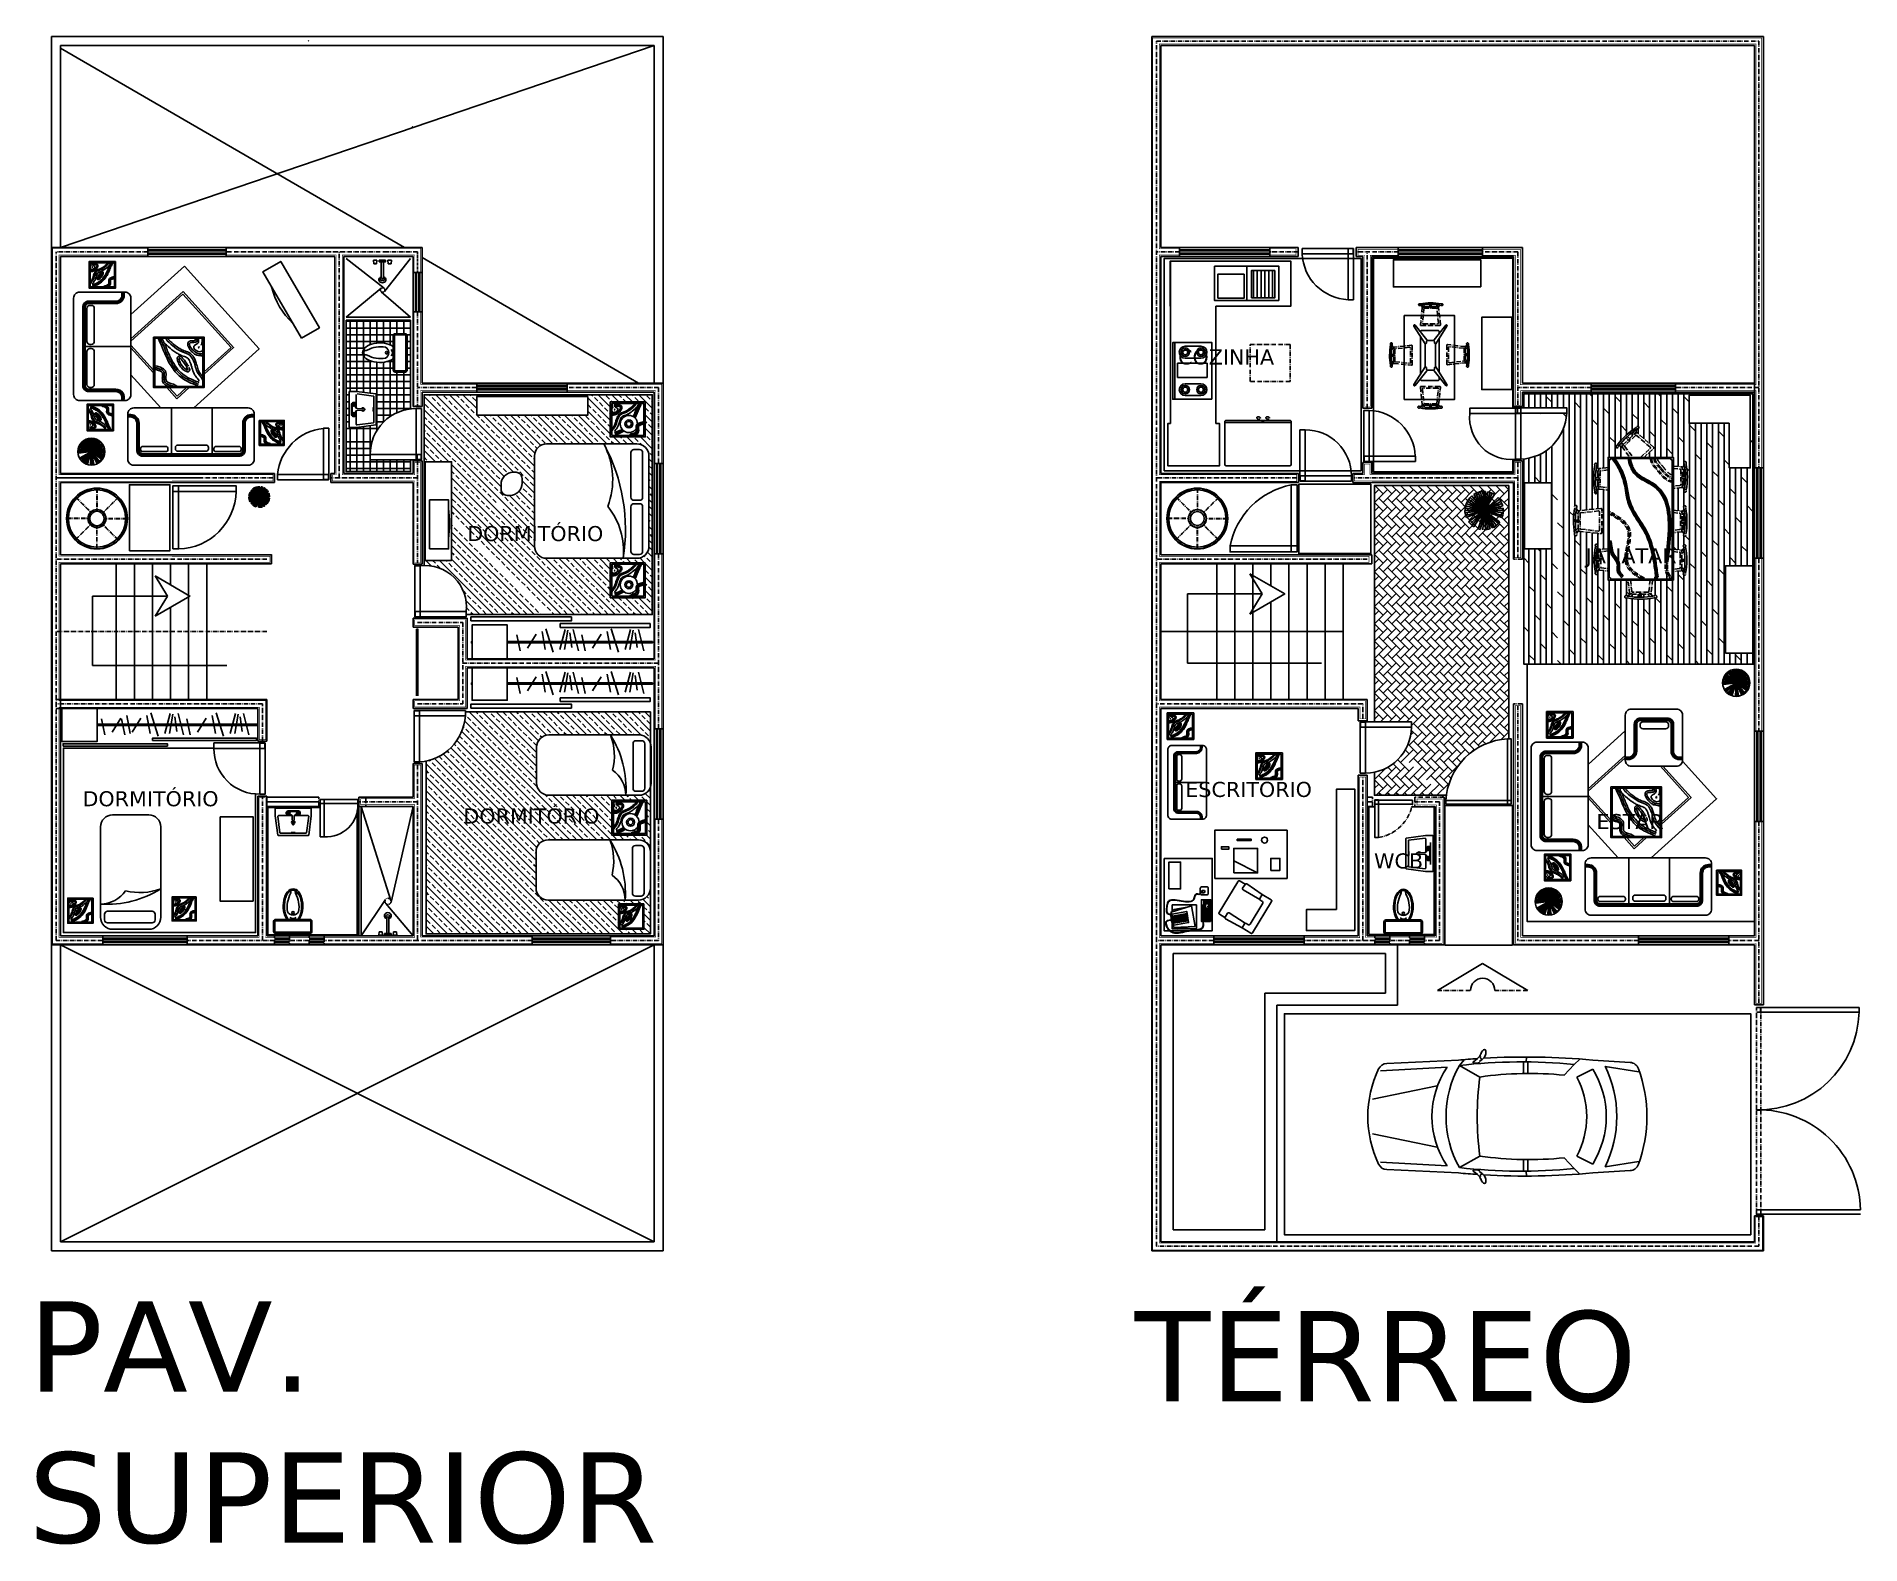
# Model space of a CAD drawing. Extents: x 542 to 1148, y 253 to 753.
import ezdxf

# ---------------------------------------------------------------- set-up
doc = ezdxf.new("R2010")
doc.units = 0
doc.header["$LTSCALE"] = 0.125
doc.linetypes.add('ACAD_ISO10W100', pattern=[18.5, 12, -3, 0.5, -3])
doc.layers.get('0').update_dxf_attribs({"linetype": 'CONTINUOUS'})
doc.layers.add('EJES', color=2, linetype='CONTINUOUS')
doc.styles.add('TIT3', font='verdana.ttf', dxfattribs={"height": 1})
doc.linetypes.add('ZIGZAG', pattern='A,0.00254,-5.08,[131,ltypeshp.shx,S=5.08,R=0,X=-5.08,Y=0],-10.16,[131,ltypeshp.shx,S=5.08,R=180,X=5.08,Y=0],-5.08', length=20.32254)

msp = doc.modelspace()

# ---------------------------------------------------------------- texts
at = {"layer": 'EJES', "linetype": 'Continuous', "ltscale": 0.5, "style": 'TIT3'}
for s, height, p in [('COZINHA', 5, (921.21, 644.14)), ('DORMITÓRIO', 5, (685.27, 585.53)), ('JANATAR', 5, (1056.53, 578.14)), ('DORMITÓRIO', 5, (557.56, 497.54)), ('ESCRITÓRIO', 5, (923.61, 500.63)), ('DORMITÓRIO', 5, (683.99, 491.8)), ('ESTAR', 5, (1060.1, 489.95)), ('WCB', 5, (986.27, 476.9)), ('PAV.', 30, (539.57, 303.26)), ('TÉRREO', 30, (906.77, 300.04)), ('SUPERIOR', 30, (539.57, 253.12))]:
    msp.add_text(s, height=height, dxfattribs=at).set_placement(p)

# ---------------------------------------------------------------- hatches: boundary and pattern name
at = {"linetype": 'Continuous'}
h = msp.add_hatch(dxfattribs=at)
h.set_pattern_fill('LINE', color=256, scale=0.4, angle=450, style=0)
h.set_pattern_definition([(90, (2314.0403, -88.5), (-1.27, 4e-16), [])])
h.paths.add_polyline_path([(953.31, 666.24), (953.31, 675.32), (945.59, 675.32), (945.59, 666.24)])

# ---------------------------------------------------------------- linework, layer by layer
for p, q in [((547.28, 753), (750.28, 753)), ((547.28, 350), (547.28, 753)), ((632.65, 751.44), (632.43, 751.71)), ((750.28, 753), (750.28, 431.61)), ((912.54, 350), (912.54, 753)), ((912.54, 753), (1115.54, 753)), ((1115.54, 753), (1115.54, 431.61)), ((550.28, 750), (747.28, 750)), ((550.28, 683), (550.28, 750)), ((550.28, 683), (747.28, 750)), ((664.43, 683), (550.28, 749.13)), ((747.28, 750), (747.28, 638)), ((915.54, 750), (1112.54, 750)), ((915.54, 683), (915.54, 750)), ((1112.54, 750), (1112.54, 608)), ((670.28, 683), (547.28, 683)), ((620.28, 680), (550.28, 680)), ((550.28, 608), (550.28, 680)), ((605.3, 682.23), (579.3, 682.23)), ((605.3, 681.86), (579.3, 681.86)), ((605.3, 681.13), (579.3, 681.13)), ((605.3, 680.77), (579.3, 680.77)), ((620.28, 680), (638.28, 680)), ((641.28, 680), (638.28, 680)), ((641.28, 608), (641.28, 680)), ((667.28, 680), (644.28, 680)), ((644.28, 608), (644.28, 680)), ((645.7, 680), (644.28, 680)), ((654.11, 678.78), (654.22, 677.58)), ((655.31, 678.78), (655.2, 677.58)), ((656.58, 678.22), (656.58, 678.73)), ((657.68, 678.73), (657.68, 678.22)), ((658.93, 678.78), (659.04, 677.58)), ((660.13, 678.78), (660.02, 677.58)), ((667.28, 680), (667.28, 630.2)), ((670.28, 683), (670.28, 638)), ((742.1, 638), (670.28, 679.61)), ((961.06, 683), (915.54, 683)), ((961.06, 680), (915.54, 680)), ((915.54, 608), (915.54, 680)), ((951.72, 682.23), (921.72, 682.23)), ((951.72, 681.86), (921.72, 681.86)), ((951.72, 681.13), (921.72, 681.13)), ((951.72, 680.77), (921.72, 680.77)), ((1035.54, 683), (980.3, 683)), ((982.54, 680), (980.3, 680)), ((982.54, 629.61), (982.54, 680)), ((1032.54, 680), (985.54, 680)), ((985.54, 629.61), (985.54, 680)), ((1022.29, 682.23), (994.29, 682.23)), ((1022.29, 681.86), (994.29, 681.86)), ((1022.29, 681.13), (994.29, 681.13)), ((1022.29, 680.77), (994.29, 680.77)), ((1032.54, 680), (1032.54, 630.2)), ((1035.54, 683), (1035.54, 638)), ((670.28, 674.65), (667.28, 674.65)), ((668.05, 661.61), (668.05, 674.65)), ((668.42, 661.61), (668.42, 674.65)), ((669.15, 661.61), (669.15, 674.65)), ((669.51, 661.61), (669.51, 674.65)), ((944.02, 665.35), (944.02, 676.75)), ((573.62, 650.16), (557.62, 650.16)), ((920.17, 632.6), (920.17, 651.4)), ((922.2, 648.22), (922.76, 648.22)), ((923.61, 650.2), (928.81, 650.2)), ((923.61, 649.64), (923.61, 649.07)), ((924.46, 648.22), (925.03, 648.22)), ((927.4, 648.22), (927.96, 648.22)), ((928.81, 649.07), (928.81, 649.64)), ((929.66, 648.22), (930.22, 648.22)), ((660.72, 646.07), (660.79, 646.07)), ((921.07, 639.86), (921.07, 644.55)), ((923.61, 647.38), (923.61, 646.81)), ((923.61, 646.25), (928.81, 646.25)), ((928.81, 646.81), (928.81, 647.38)), ((750.28, 638), (670.28, 638)), ((718.45, 637.23), (688.45, 637.23)), ((718.45, 636.86), (688.45, 636.86)), ((718.45, 636.13), (688.45, 636.13)), ((718.45, 635.77), (688.45, 635.77)), ((922.2, 635.79), (922.76, 635.79)), ((923.61, 637.76), (928.81, 637.76)), ((923.61, 636.63), (923.61, 637.2)), ((924.46, 635.79), (925.03, 635.79)), ((927.4, 635.79), (927.96, 635.79)), ((928.81, 637.2), (928.81, 636.63)), ((929.66, 635.79), (930.22, 635.79)), ((1112.54, 638), (1035.54, 638)), ((1086.36, 637.23), (1058.36, 637.23)), ((1086.36, 636.86), (1058.36, 636.86)), ((1086.36, 636.13), (1058.36, 636.13)), ((1086.36, 635.77), (1058.36, 635.77)), ((570.62, 633.16), (570.62, 632.16)), ((587.05, 629.72), (587.05, 614.15)), ((600.55, 629.72), (600.55, 614.15)), ((647.08, 630.08), (647.08, 629.23)), ((647.65, 630.82), (647.6, 630.82)), ((647.63, 630.8), (647.63, 630.84)), ((747.28, 635), (670.28, 635)), ((670.28, 635), (670.28, 630.2)), ((747.28, 635), (747.28, 608)), ((923.61, 634.37), (923.61, 634.94)), ((923.61, 633.81), (928.81, 633.81)), ((928.81, 634.94), (928.81, 634.37)), ((1033.88, 627.99), (1033.88, 629.77)), ((1112.54, 635), (1035.54, 635)), ((1035.54, 635), (1035.54, 630.2)), ((1037.69, 629.77), (1037.69, 634.4)), ((1039.6, 629.77), (1039.6, 634.4)), ((1041.5, 629.77), (1041.5, 634.4)), ((1043.41, 629.77), (1043.41, 634.4)), ((1045.31, 631.59), (1043.41, 633.49)), ((1045.31, 629.77), (1045.31, 634.4)), ((1047.22, 629.77), (1047.22, 634.4)), ((1049.12, 629.77), (1049.12, 634.4)), ((1051.03, 544.73), (1051.03, 634.4)), ((1052.93, 597.26), (1052.93, 634.4)), ((1054.84, 629.68), (1052.93, 631.59)), ((1054.84, 595.66), (1054.84, 634.4)), ((1056.74, 595.86), (1056.74, 634.4)), ((1058.65, 633.49), (1057.74, 634.4)), ((1058.65, 596.07), (1058.65, 634.4)), ((1060.55, 609.66), (1060.55, 634.4)), ((1062.46, 609.75), (1062.46, 634.4)), ((1064.36, 627.78), (1062.46, 629.68)), ((1064.36, 613.32), (1064.36, 634.4)), ((1066.27, 613.32), (1066.27, 634.4)), ((1068.17, 631.59), (1066.27, 633.49)), ((1068.17, 618.83), (1068.17, 634.4)), ((1070.08, 620.77), (1070.08, 634.4)), ((1071.98, 622.32), (1071.98, 634.4)), ((1073.89, 623.62), (1073.89, 634.4)), ((1075.79, 619.54), (1075.79, 634.4)), ((1077.7, 629.68), (1075.79, 631.59)), ((1077.7, 617.9), (1077.7, 634.4)), ((1079.6, 613.32), (1079.6, 634.4)), ((1081.51, 633.49), (1080.6, 634.4)), ((1081.51, 613.32), (1081.51, 634.4)), ((1083.41, 613.32), (1083.41, 634.4)), ((1085.32, 613.32), (1085.32, 634.4)), ((1087.22, 627.78), (1085.32, 629.68)), ((1087.22, 610.27), (1087.22, 634.4)), ((1089.13, 611.56), (1089.13, 634.4)), ((1090.83, 631.79), (1089.13, 633.49)), ((1091.03, 633.92), (1091.03, 634.4)), ((1092.94, 633.92), (1092.94, 634.4)), ((1094.84, 633.92), (1094.84, 634.4)), ((1096.75, 633.92), (1096.75, 634.4)), ((1098.65, 633.92), (1098.65, 634.4)), ((1100.56, 633.92), (1100.56, 634.4)), ((1102.46, 633.92), (1102.46, 634.4)), ((1103.94, 633.92), (1103.46, 634.4)), ((1104.37, 633.92), (1104.37, 634.4)), ((1106.27, 633.92), (1106.27, 634.4)), ((1108.18, 633.92), (1108.18, 634.4)), ((1110.08, 633.92), (1110.08, 634.4)), ((1111.99, 544.73), (1111.99, 634.4)), ((1112.1, 633.38), (1111.99, 633.49)), ((611.56, 626.72), (611.56, 626.72)), ((647.08, 628.38), (647.08, 629.23)), ((647.65, 627.63), (647.6, 627.63)), ((647.63, 627.66), (647.63, 627.61)), ((648.71, 629.56), (651.22, 629.45)), ((648.71, 628.89), (651.22, 629)), ((936.74, 624.84), (958.74, 624.84)), ((1041.5, 627.78), (1041.29, 627.99)), ((1050.13, 626.77), (1049.12, 627.78)), ((1060.55, 623.97), (1058.65, 625.87)), ((1070.08, 622.06), (1068.17, 623.97)), ((1073.89, 625.87), (1071.98, 627.78)), ((1083.41, 623.97), (1081.51, 625.87)), ((1091.03, 544.73), (1091.03, 624.63)), ((1092.94, 622.06), (1091.03, 623.97)), ((1092.94, 544.73), (1092.94, 624.63)), ((1094.84, 544.73), (1094.84, 624.63)), ((1096.75, 544.73), (1096.75, 624.63)), ((1098.65, 544.73), (1098.65, 624.63)), ((1100.56, 544.73), (1100.56, 624.63)), ((1102.46, 544.73), (1102.46, 624.63)), ((563.92, 612.74), (557.05, 617.73)), ((563.92, 617.73), (557.05, 612.74)), ((557.39, 612.33), (563.58, 618.14)), ((557.39, 618.14), (560.48, 615.23)), ((563.19, 611.96), (557.78, 618.5)), ((563.19, 618.5), (557.78, 611.96)), ((558.21, 611.65), (562.76, 618.82)), ((558.21, 618.82), (562.76, 611.65)), ((562.29, 611.39), (558.67, 619.07)), ((562.29, 619.07), (558.67, 611.39)), ((559.17, 611.2), (561.79, 619.27)), ((559.17, 619.27), (560.48, 615.23)), ((561.28, 611.06), (559.69, 619.4)), ((560.22, 611), (560.75, 619.47)), ((560.22, 619.47), (560.75, 611)), ((561.28, 619.4), (560.48, 615.23)), ((1049.12, 544.73), (1049.12, 622.79)), ((1066.27, 618.25), (1064.36, 620.16)), ((1068.17, 617.86), (1068.17, 617.91)), ((1070.08, 619.76), (1070.08, 619.96)), ((1071.98, 620.38), (1071.98, 621.58)), ((1073.89, 621.19), (1073.89, 622.84)), ((1079.6, 620.16), (1077.7, 622.06)), ((1089.13, 618.25), (1087.22, 620.16)), ((1098.65, 616.35), (1096.75, 618.25)), ((1102.46, 620.16), (1100.56, 622.06)), ((1111.99, 618.25), (1111.17, 619.07)), ((556.24, 615.23), (564.73, 615.23)), ((564.69, 614.7), (556.27, 615.77)), ((564.69, 615.77), (556.27, 614.7)), ((556.37, 616.29), (564.59, 614.18)), ((564.43, 613.67), (556.54, 616.8)), ((556.76, 613.19), (564.2, 617.28)), ((556.76, 617.28), (564.2, 613.19)), ((564.43, 616.8), (560.48, 615.23)), ((560.48, 615.23), (564.59, 616.29)), ((667.28, 612.2), (667.28, 608)), ((668.62, 612.46), (668.62, 614.25)), ((670.28, 612.2), (670.28, 577.89)), ((982.54, 608), (982.54, 611.61)), ((985.54, 608), (985.54, 611.61)), ((1032.54, 612.2), (1032.54, 608)), ((1035.54, 612.2), (1035.54, 579.5)), ((1037.69, 604.92), (1037.69, 613.06)), ((1039.6, 604.92), (1039.6, 613.61)), ((1041.5, 604.92), (1041.5, 614.42)), ((1043.41, 604.92), (1043.41, 615.57)), ((1045.31, 544.73), (1045.31, 617.13)), ((1064.36, 594.99), (1064.36, 612.45)), ((1068.17, 613.32), (1068.17, 617.1)), ((1077.7, 613.32), (1077.7, 615.01)), ((1079.6, 612.8), (1079.6, 612.94)), ((1079.62, 612.52), (1079.6, 612.54)), ((1085.32, 614.44), (1083.41, 616.35)), ((1094.84, 612.54), (1092.94, 614.44)), ((1104.18, 610.82), (1102.46, 612.54)), ((613.94, 608), (550.28, 608)), ((621.35, 608), (613.94, 608)), ((641.28, 608), (640, 608)), ((667.28, 608), (644.28, 608)), ((748.05, 581.27), (748.05, 611.27)), ((748.42, 581.27), (748.42, 611.27)), ((749.15, 581.27), (749.15, 611.27)), ((749.51, 581.27), (749.51, 611.27)), ((961.2, 608), (915.54, 608)), ((982.54, 608), (979.2, 608)), ((1032.54, 608), (985.54, 608)), ((1041.5, 604.92), (1039.6, 606.82)), ((1060.55, 606.5), (1060.55, 608.76)), ((1060.55, 603.63), (1060.55, 605.88)), ((1085.66, 606.48), (1085.32, 606.82)), ((1089.13, 610.57), (1089.13, 611.5)), ((1089.15, 610.61), (1089.13, 610.63)), ((1089.13, 607.04), (1089.13, 609.4)), ((1089.13, 604.04), (1089.13, 606.42)), ((1091.03, 608.73), (1090.1, 609.66)), ((1100.56, 606.82), (1098.65, 608.73)), ((1104.37, 577.38), (1104.37, 609.81)), ((1106.27, 577.38), (1106.27, 609.81)), ((1108.18, 577.38), (1108.18, 609.81)), ((1110.08, 604.92), (1108.18, 606.82)), ((1110.08, 577.38), (1110.08, 609.81)), ((1112.1, 610.52), (1111.99, 610.63)), ((1113.31, 609.85), (1113.31, 579.85)), ((1113.68, 609.85), (1113.68, 579.85)), ((1114.41, 609.85), (1114.41, 579.85)), ((1114.77, 609.85), (1114.77, 579.85)), ((587.28, 605), (550.28, 605)), ((550.28, 581), (550.28, 605)), ((620.28, 605), (587.28, 605)), ((617.28, 605), (613.94, 605)), ((621.35, 605), (620.28, 605)), ((667.28, 605), (640, 605)), ((667.28, 605), (667.28, 577.89)), ((747.28, 605), (747.28, 546.5)), ((915.54, 580.94), (915.54, 605.25)), ((955.54, 605), (915.54, 605)), ((961.2, 605), (955.54, 605)), ((985.54, 605), (979.2, 605)), ((1032.54, 605), (985.54, 605)), ((987.84, 602.62), (986.42, 601.2)), ((990.71, 602.62), (986.42, 598.33)), ((989.27, 601.18), (986.48, 603.97)), ((992.15, 595.44), (987.84, 599.75)), ((993.58, 602.62), (989.27, 598.31)), ((992.15, 601.18), (989.36, 603.97)), ((995.02, 595.44), (990.71, 599.75)), ((996.46, 602.62), (992.15, 598.31)), ((995.02, 601.18), (992.23, 603.97)), ((997.89, 595.44), (993.58, 599.75)), ((999.33, 602.62), (995.02, 598.31)), ((997.89, 601.18), (995.1, 603.97)), ((1000.77, 595.44), (996.46, 599.75)), ((1002.2, 602.62), (997.89, 598.31)), ((1000.77, 601.18), (997.98, 603.97)), ((1003.64, 595.44), (999.33, 599.75)), ((1005.08, 602.62), (1000.77, 598.31)), ((1003.64, 601.18), (1000.85, 603.97)), ((1006.52, 595.44), (1002.2, 599.75)), ((1007.95, 602.62), (1003.64, 598.31)), ((1006.52, 601.18), (1003.73, 603.97)), ((1009.39, 595.44), (1005.08, 599.75)), ((1010.83, 602.62), (1006.52, 598.31)), ((1009.39, 601.18), (1006.6, 603.97)), ((1012.26, 595.44), (1007.95, 599.75)), ((1013.7, 602.62), (1009.39, 598.31)), ((1012.26, 601.18), (1009.47, 603.97)), ((1015.14, 595.44), (1010.83, 599.75)), ((1016.57, 602.62), (1012.26, 598.31)), ((1015.14, 601.18), (1012.35, 603.97)), ((1018.01, 595.44), (1013.7, 599.75)), ((1019.45, 602.62), (1015.14, 598.31)), ((1018.01, 601.18), (1015.22, 603.97)), ((1020.88, 595.44), (1016.57, 599.75)), ((1022.32, 602.62), (1018.01, 598.31)), ((1020.88, 601.18), (1018.09, 603.97)), ((1018.18, 591.31), (1027.46, 600.02)), ((1018.18, 600.02), (1027.46, 591.31)), ((1026.87, 590.76), (1018.76, 600.57)), ((1019.41, 590.29), (1026.23, 601.04)), ((1019.41, 601.04), (1026.23, 590.29)), ((1023.76, 595.44), (1019.45, 599.75)), ((1025.53, 589.9), (1020.11, 601.42)), ((1020.85, 589.61), (1024.78, 601.72)), ((1020.85, 601.72), (1024.78, 589.61)), ((1025.19, 602.62), (1020.88, 598.31)), ((1023.76, 601.18), (1020.97, 603.97)), ((1024.01, 589.41), (1021.62, 601.92)), ((1024.01, 601.92), (1021.62, 589.41)), ((1026.63, 595.44), (1022.32, 599.75)), ((1022.42, 589.31), (1023.22, 602.02)), ((1022.42, 602.02), (1023.22, 589.31)), ((1022.82, 602.03), (1022.82, 595.66)), ((1025.53, 601.42), (1022.82, 595.66)), ((1028.07, 602.62), (1023.76, 598.31)), ((1026.63, 601.18), (1023.84, 603.97)), ((1029.5, 595.44), (1025.19, 599.75)), ((1030.94, 602.62), (1026.63, 598.31)), ((1029.5, 601.18), (1026.72, 603.97)), ((1030.97, 596.84), (1028.07, 599.75)), ((1030.97, 599.78), (1029.5, 598.31)), ((1030.97, 602.59), (1029.59, 603.97)), ((1030.97, 599.71), (1030.94, 599.75)), ((1032.54, 605), (1032.54, 579.5)), ((1036.19, 602.61), (1035.97, 602.83)), ((1047.22, 599.2), (1045.31, 601.11)), ((1060.22, 601.44), (1059.5, 602.16)), ((1060.55, 596.28), (1060.55, 602.7)), ((1062.46, 582.86), (1062.46, 602.63)), ((1064.36, 604.92), (1064.33, 604.95)), ((1087.22, 595.59), (1087.22, 603.18)), ((1089.13, 602.22), (1089.13, 602.87)), ((1089.13, 597.14), (1089.13, 602.16)), ((1092.94, 599.2), (1091.03, 601.11)), ((1096.75, 603.01), (1094.84, 604.92)), ((1106.27, 601.11), (1104.37, 603.01)), ((1112.54, 605), (1112.54, 454.5)), ((989.27, 595.44), (986.42, 598.29)), ((987.84, 596.87), (986.42, 595.45)), ((990.71, 596.87), (986.42, 592.58)), ((992.15, 589.69), (987.84, 594)), ((993.58, 596.87), (989.27, 592.56)), ((995.02, 589.69), (990.71, 594)), ((996.46, 596.87), (992.15, 592.56)), ((997.89, 589.69), (993.58, 594)), ((999.33, 596.87), (995.02, 592.56)), ((1000.77, 589.69), (996.46, 594)), ((1002.2, 596.87), (997.89, 592.56)), ((1003.64, 589.69), (999.33, 594)), ((1005.08, 596.87), (1000.77, 592.56)), ((1006.52, 589.69), (1002.2, 594)), ((1007.95, 596.87), (1003.64, 592.56)), ((1009.39, 589.69), (1005.08, 594)), ((1010.83, 596.87), (1006.52, 592.56)), ((1012.26, 589.69), (1007.95, 594)), ((1013.7, 596.87), (1009.39, 592.56)), ((1015.14, 589.69), (1010.83, 594)), ((1016.57, 596.87), (1012.26, 592.56)), ((1018.01, 589.69), (1013.7, 594)), ((1019.45, 596.87), (1015.14, 592.56)), ((1016.45, 595.66), (1029.18, 595.66)), ((1029.13, 594.87), (1016.5, 596.46)), ((1029.13, 596.46), (1016.5, 594.87)), ((1020.88, 589.69), (1016.57, 594)), ((1016.65, 594.08), (1028.98, 597.25)), ((1016.65, 597.25), (1028.98, 594.08)), ((1028.74, 593.32), (1016.9, 598.01)), ((1028.74, 598.01), (1016.9, 593.32)), ((1017.24, 598.73), (1022.82, 595.66)), ((1027.97, 591.92), (1017.67, 599.4)), ((1027.97, 599.4), (1017.67, 591.92)), ((1022.32, 596.87), (1018.01, 592.56)), ((1022.82, 595.66), (1018.76, 590.76)), ((1023.76, 589.69), (1019.45, 594)), ((1025.19, 596.87), (1020.88, 592.56)), ((1026.63, 589.69), (1022.32, 594)), ((1022.82, 595.66), (1028.4, 598.73)), ((1028.07, 596.87), (1023.76, 592.56)), ((1029.5, 589.69), (1025.19, 594)), ((1030.94, 596.87), (1026.63, 592.56)), ((1030.97, 591.09), (1028.07, 594)), ((1030.97, 594.03), (1029.5, 592.56)), ((1030.97, 593.97), (1030.94, 594)), ((1052.54, 593.88), (1051.03, 595.39)), ((1089.13, 595.39), (1088.85, 595.67)), ((1089.13, 596.06), (1089.13, 596.53)), ((1089.13, 592.36), (1089.13, 594.84)), ((1098.65, 593.49), (1096.75, 595.39)), ((1102.46, 597.3), (1100.56, 599.2)), ((1108.18, 591.58), (1106.27, 593.49)), ((1111.99, 595.39), (1110.08, 597.3)), ((989.27, 589.69), (986.42, 592.55)), ((987.84, 591.13), (986.42, 589.71)), ((990.71, 591.13), (986.42, 586.83)), ((992.15, 583.94), (987.84, 588.25)), ((993.58, 591.13), (989.27, 586.82)), ((995.02, 583.94), (990.71, 588.25)), ((996.46, 591.13), (992.15, 586.82)), ((997.89, 583.94), (993.58, 588.25)), ((999.33, 591.13), (995.02, 586.82)), ((1000.77, 583.94), (996.46, 588.25)), ((1002.2, 591.13), (997.89, 586.82)), ((1003.64, 583.94), (999.33, 588.25)), ((1005.08, 591.13), (1000.77, 586.82)), ((1006.52, 583.94), (1002.2, 588.25)), ((1007.95, 591.13), (1003.64, 586.82)), ((1009.39, 583.94), (1005.08, 588.25)), ((1010.83, 591.13), (1006.52, 586.82)), ((1012.26, 583.94), (1007.95, 588.25)), ((1013.7, 591.13), (1009.39, 586.82)), ((1015.14, 583.94), (1010.83, 588.25)), ((1016.57, 591.13), (1012.26, 586.82)), ((1018.01, 583.94), (1013.7, 588.25)), ((1019.45, 591.13), (1015.14, 586.82)), ((1020.88, 583.94), (1016.57, 588.25)), ((1022.32, 591.13), (1018.01, 586.82)), ((1023.76, 583.94), (1019.45, 588.25)), ((1025.19, 591.13), (1020.88, 586.82)), ((1026.63, 583.94), (1022.32, 588.25)), ((1028.07, 591.13), (1023.76, 586.82)), ((1029.5, 583.94), (1025.19, 588.25)), ((1030.94, 591.13), (1026.63, 586.82)), ((1030.97, 585.35), (1028.07, 588.25)), ((1030.97, 588.29), (1029.5, 586.82)), ((1030.97, 588.22), (1030.94, 588.25)), ((1049.12, 589.68), (1047.22, 591.58)), ((1052.93, 544.73), (1052.93, 587.41)), ((1054.84, 544.73), (1054.84, 588.74)), ((1056.74, 544.73), (1056.74, 588.54)), ((1058.65, 544.73), (1058.65, 588.33)), ((1060.55, 583.06), (1060.55, 588.13)), ((1087.22, 582.65), (1087.22, 588.52)), ((1089.13, 589.25), (1089.13, 591.75)), ((1089.13, 587.8), (1089.13, 588.03)), ((1094.84, 589.68), (1092.94, 591.58)), ((1104.37, 587.77), (1102.46, 589.68)), ((1112.1, 587.66), (1111.99, 587.77)), ((989.27, 583.94), (986.42, 586.8)), ((987.84, 585.38), (986.42, 583.96)), ((990.71, 585.38), (986.42, 581.08)), ((992.15, 578.19), (987.84, 582.5)), ((993.58, 585.38), (989.27, 581.07)), ((995.02, 578.19), (990.71, 582.5)), ((996.46, 585.38), (992.15, 581.07)), ((997.89, 578.19), (993.58, 582.5)), ((999.33, 585.38), (995.02, 581.07)), ((1000.77, 578.19), (996.46, 582.5)), ((1002.2, 585.38), (997.89, 581.07)), ((1003.64, 578.19), (999.33, 582.5)), ((1005.08, 585.38), (1000.77, 581.07)), ((1006.52, 578.19), (1002.2, 582.5)), ((1007.95, 585.38), (1003.64, 581.07)), ((1009.39, 578.19), (1005.08, 582.5)), ((1010.83, 585.38), (1006.52, 581.07)), ((1012.26, 578.19), (1007.95, 582.5)), ((1013.7, 585.38), (1009.39, 581.07)), ((1015.14, 578.19), (1010.83, 582.5)), ((1016.57, 585.38), (1012.26, 581.07)), ((1018.01, 578.19), (1013.7, 582.5)), ((1019.45, 585.38), (1015.14, 581.07)), ((1020.88, 578.19), (1016.57, 582.5)), ((1022.32, 585.38), (1018.01, 581.07)), ((1023.76, 578.19), (1019.45, 582.5)), ((1025.19, 585.38), (1020.88, 581.07)), ((1026.63, 578.19), (1022.32, 582.5)), ((1028.07, 585.38), (1023.76, 581.07)), ((1029.5, 578.19), (1025.19, 582.5)), ((1030.94, 585.38), (1026.63, 581.07)), ((1030.97, 579.6), (1028.07, 582.5)), ((1030.97, 582.54), (1029.5, 581.07)), ((1030.97, 582.47), (1030.94, 582.5)), ((1037.69, 544.73), (1037.69, 582.92)), ((1039.6, 544.73), (1039.6, 582.92)), ((1041.5, 582.06), (1040.64, 582.92)), ((1041.5, 544.73), (1041.5, 582.92)), ((1043.41, 544.73), (1043.41, 582.92)), ((1045.31, 585.87), (1045.19, 585.99)), ((1051.03, 580.15), (1049.12, 582.06)), ((1054.84, 583.96), (1052.93, 585.87)), ((1060.55, 579.63), (1060.55, 581.94)), ((1086.56, 582.72), (1085.66, 583.62)), ((1089.13, 584.27), (1089.13, 587.23)), ((1089.13, 581.98), (1089.13, 583.23)), ((1091.03, 585.87), (1089.68, 587.22)), ((1096.75, 580.15), (1094.84, 582.06)), ((1100.56, 583.96), (1098.65, 585.87)), ((1110.08, 582.06), (1108.18, 583.96)), ((587.28, 581), (550.28, 581)), ((550.28, 454.5), (550.28, 578)), ((620.28, 578), (550.28, 578)), ((568.78, 533), (568.78, 578)), ((574.78, 533), (574.78, 578)), ((580.78, 533), (580.78, 578)), ((586.78, 571.01), (586.78, 578)), ((620.28, 581), (587.28, 581)), ((592.78, 533), (592.78, 578)), ((598.78, 533), (598.78, 578)), ((620.28, 578), (620.28, 581.09)), ((955.54, 581), (915.54, 581)), ((985.54, 578), (915.54, 578)), ((915.54, 533), (915.54, 578)), ((934.04, 533), (934.04, 578)), ((940.04, 533), (940.04, 578)), ((946.04, 533), (946.04, 578)), ((952.04, 570.65), (952.04, 578)), ((985.54, 581), (955.54, 581)), ((958.04, 533), (958.04, 578)), ((964.04, 533), (964.04, 578)), ((970.04, 533), (970.04, 578)), ((976.04, 533), (976.04, 578)), ((985.54, 578), (985.54, 581)), ((989.27, 578.19), (986.42, 581.05)), ((987.84, 579.63), (986.42, 578.21)), ((990.71, 579.63), (986.42, 575.34)), ((989.27, 572.45), (986.42, 575.3)), ((992.15, 572.45), (987.84, 576.76)), ((993.58, 579.63), (989.27, 575.32)), ((995.02, 572.45), (990.71, 576.76)), ((996.46, 579.63), (992.15, 575.32)), ((997.89, 572.45), (993.58, 576.76)), ((999.33, 579.63), (995.02, 575.32)), ((1000.77, 572.45), (996.46, 576.76)), ((1002.2, 579.63), (997.89, 575.32)), ((1003.64, 572.45), (999.33, 576.76)), ((1005.08, 579.63), (1000.77, 575.32)), ((1006.52, 572.45), (1002.2, 576.76)), ((1007.95, 579.63), (1003.64, 575.32)), ((1009.39, 572.45), (1005.08, 576.76)), ((1010.83, 579.63), (1006.52, 575.32)), ((1012.26, 572.45), (1007.95, 576.76)), ((1013.7, 579.63), (1009.39, 575.32)), ((1015.14, 572.45), (1010.83, 576.76)), ((1016.57, 579.63), (1012.26, 575.32)), ((1018.01, 572.45), (1013.7, 576.76)), ((1019.45, 579.63), (1015.14, 575.32)), ((1020.88, 572.45), (1016.57, 576.76)), ((1022.32, 579.63), (1018.01, 575.32)), ((1023.76, 572.45), (1019.45, 576.76)), ((1025.19, 579.63), (1020.88, 575.32)), ((1026.63, 572.45), (1022.32, 576.76)), ((1028.07, 579.63), (1023.76, 575.32)), ((1029.5, 572.45), (1025.19, 576.76)), ((1030.94, 579.63), (1026.63, 575.32)), ((1030.97, 573.85), (1028.07, 576.76)), ((1030.97, 576.79), (1029.5, 575.32)), ((1030.97, 576.72), (1030.94, 576.76)), ((1037.69, 578.25), (1035.97, 579.97)), ((1047.22, 576.34), (1045.31, 578.25)), ((1056.74, 574.44), (1054.84, 576.34)), ((1059.34, 579.46), (1058.65, 580.15)), ((1060.55, 578.25), (1059.94, 578.86)), ((1060.55, 576.7), (1060.55, 579.01)), ((1060.55, 544.73), (1060.55, 575.56)), ((1062.46, 544.73), (1062.46, 575.78)), ((1070.08, 578.67), (1070.08, 581.17)), ((1083.41, 578.25), (1083.36, 578.3)), ((1083.41, 575.71), (1083.41, 578.75)), ((1087.22, 544.73), (1087.22, 575.6)), ((1089.13, 578.82), (1089.13, 579.43)), ((1089.13, 575.07), (1089.13, 576.25)), ((1092.94, 576.34), (1091.03, 578.25)), ((1102.46, 574.44), (1100.56, 576.34)), ((1106.27, 578.25), (1104.37, 580.15)), ((581.64, 573.98), (585.73, 567.31)), ((945.06, 574.68), (949.15, 568.01)), ((987.84, 573.88), (986.42, 572.46)), ((990.71, 573.88), (986.42, 569.59)), ((989.27, 566.7), (986.42, 569.56)), ((992.15, 566.7), (987.84, 571.01)), ((993.58, 573.88), (989.27, 569.57)), ((995.02, 566.7), (990.71, 571.01)), ((996.46, 573.88), (992.15, 569.57)), ((997.89, 566.7), (993.58, 571.01)), ((999.33, 573.88), (995.02, 569.57)), ((1000.77, 566.7), (996.46, 571.01)), ((1002.2, 573.88), (997.89, 569.57)), ((1003.64, 566.7), (999.33, 571.01)), ((1005.08, 573.88), (1000.77, 569.57)), ((1006.52, 566.7), (1002.2, 571.01)), ((1007.95, 573.88), (1003.64, 569.57)), ((1009.39, 566.7), (1005.08, 571.01)), ((1010.83, 573.88), (1006.52, 569.57)), ((1012.26, 566.7), (1007.95, 571.01)), ((1013.7, 573.88), (1009.39, 569.57)), ((1015.14, 566.7), (1010.83, 571.01)), ((1016.57, 573.88), (1012.26, 569.57)), ((1018.01, 566.7), (1013.7, 571.01)), ((1019.45, 573.88), (1015.14, 569.57)), ((1020.88, 566.7), (1016.57, 571.01)), ((1022.32, 573.88), (1018.01, 569.57)), ((1023.76, 566.7), (1019.45, 571.01)), ((1025.19, 573.88), (1020.88, 569.57)), ((1026.63, 566.7), (1022.32, 571.01)), ((1028.07, 573.88), (1023.76, 569.57)), ((1029.5, 566.7), (1025.19, 571.01)), ((1030.94, 573.88), (1026.63, 569.57)), ((1030.97, 568.1), (1028.07, 571.01)), ((1030.97, 571.04), (1029.5, 569.57)), ((1030.97, 570.98), (1030.94, 571.01)), ((1039.6, 568.72), (1037.69, 570.63)), ((1043.41, 572.53), (1041.5, 574.44)), ((1052.93, 570.63), (1051.03, 572.53)), ((1062.46, 568.72), (1060.55, 570.63)), ((1064.36, 544.73), (1064.36, 572.57)), ((1066.27, 572.53), (1066.23, 572.57)), ((1066.27, 544.73), (1066.27, 572.57)), ((1068.17, 544.73), (1068.17, 572.57)), ((1070.08, 567.44), (1070.08, 572.57)), ((1075.79, 572.95), (1075.79, 572.97)), ((1077.7, 572.57), (1077.7, 572.95)), ((1079.6, 567.46), (1079.6, 572.57)), ((1081.51, 544.73), (1081.51, 572.57)), ((1083.41, 572.95), (1083.41, 574.54)), ((1083.41, 544.73), (1083.41, 572.57)), ((1085.32, 568.72), (1083.41, 570.63)), ((1085.32, 573.23), (1085.32, 573.57)), ((1085.32, 544.73), (1085.32, 572.57)), ((1089.13, 572.53), (1087.22, 574.44)), ((1089.13, 544.73), (1089.13, 574.25)), ((1098.65, 570.63), (1096.75, 572.53)), ((1111.99, 572.53), (1111.97, 572.55)), ((560.9, 567.31), (585.73, 567.31)), ((560.9, 544.27), (560.9, 567.31)), ((581.64, 560.6), (585.73, 567.31)), ((586.78, 533), (586.78, 563.57)), ((924.33, 544.97), (924.33, 568.01)), ((924.33, 568.01), (949.15, 568.01)), ((945.06, 561.3), (949.15, 568.01)), ((952.04, 533), (952.04, 565.33)), ((987.84, 568.14), (986.42, 566.72)), ((990.71, 568.14), (986.42, 563.84)), ((989.27, 560.95), (986.42, 563.81)), ((992.15, 560.95), (987.84, 565.26)), ((993.58, 568.14), (989.27, 563.83)), ((995.02, 560.95), (990.71, 565.26)), ((996.46, 568.14), (992.15, 563.83)), ((997.89, 560.95), (993.58, 565.26)), ((999.33, 568.14), (995.02, 563.83)), ((1000.77, 560.95), (996.46, 565.26)), ((1002.2, 568.14), (997.89, 563.83)), ((1003.64, 560.95), (999.33, 565.26)), ((1005.08, 568.14), (1000.77, 563.83)), ((1006.52, 560.95), (1002.2, 565.26)), ((1007.95, 568.14), (1003.64, 563.83)), ((1009.39, 560.95), (1005.08, 565.26)), ((1010.83, 568.14), (1006.52, 563.83)), ((1012.26, 560.95), (1007.95, 565.26)), ((1013.7, 568.14), (1009.39, 563.83)), ((1015.14, 560.95), (1010.83, 565.26)), ((1016.57, 568.14), (1012.26, 563.83)), ((1018.01, 560.95), (1013.7, 565.26)), ((1019.45, 568.14), (1015.14, 563.83)), ((1020.88, 560.95), (1016.57, 565.26)), ((1022.32, 568.14), (1018.01, 563.83)), ((1023.76, 560.95), (1019.45, 565.26)), ((1025.19, 568.14), (1020.88, 563.83)), ((1026.63, 560.95), (1022.32, 565.26)), ((1028.07, 568.14), (1023.76, 563.83)), ((1029.5, 560.95), (1025.19, 565.26)), ((1030.94, 568.14), (1026.63, 563.83)), ((1030.97, 562.36), (1028.07, 565.26)), ((1030.97, 565.3), (1029.5, 563.83)), ((1030.97, 565.23), (1030.94, 565.26)), ((1045.31, 563.01), (1043.41, 564.91)), ((1049.12, 566.82), (1047.22, 568.72)), ((1058.65, 564.91), (1056.74, 566.82)), ((1068.17, 563.01), (1066.27, 564.91)), ((1071.03, 567.77), (1070.08, 568.72)), ((1070.08, 544.73), (1070.08, 566.66)), ((1071.73, 567.08), (1071.59, 567.21)), ((1071.98, 567.05), (1071.98, 567.94)), ((1071.98, 544.73), (1071.98, 566.42)), ((1073.89, 566.91), (1073.89, 567.94)), ((1073.89, 544.73), (1073.89, 566.28)), ((1075.79, 566.92), (1075.79, 567.94)), ((1075.79, 544.73), (1075.79, 566.29)), ((1077.7, 567.08), (1077.7, 567.24)), ((1077.7, 544.73), (1077.7, 566.45)), ((1079.6, 544.73), (1079.6, 566.65)), ((1081.51, 564.91), (1079.78, 566.64)), ((1091.03, 563.01), (1089.13, 564.91)), ((1094.84, 566.82), (1092.94, 568.72)), ((1102.97, 566.31), (1102.46, 566.82)), ((1112.1, 564.8), (1111.99, 564.91)), ((667.28, 560), (667.28, 557)), ((667.28, 560), (685.28, 560)), ((685.28, 560), (685.28, 546.5)), ((987.84, 562.39), (986.42, 560.97)), ((990.71, 562.39), (986.42, 558.09)), ((989.27, 555.2), (986.42, 558.06)), ((992.15, 555.2), (987.84, 559.52)), ((993.58, 562.39), (989.27, 558.08)), ((995.02, 555.2), (990.71, 559.52)), ((996.46, 562.39), (992.15, 558.08)), ((997.89, 555.2), (993.58, 559.52)), ((999.33, 562.39), (995.02, 558.08)), ((1000.77, 555.2), (996.46, 559.52)), ((1002.2, 562.39), (997.89, 558.08)), ((1003.64, 555.2), (999.33, 559.52)), ((1005.08, 562.39), (1000.77, 558.08)), ((1006.52, 555.2), (1002.2, 559.52)), ((1007.95, 562.39), (1003.64, 558.08)), ((1009.39, 555.2), (1005.08, 559.52)), ((1010.83, 562.39), (1006.52, 558.08)), ((1012.26, 555.2), (1007.95, 559.52)), ((1013.7, 562.39), (1009.39, 558.08)), ((1015.14, 555.2), (1010.83, 559.52)), ((1016.57, 562.39), (1012.26, 558.08)), ((1018.01, 555.2), (1013.7, 559.52)), ((1019.45, 562.39), (1015.14, 558.08)), ((1020.88, 555.2), (1016.57, 559.52)), ((1022.32, 562.39), (1018.01, 558.08)), ((1023.76, 555.2), (1019.45, 559.52)), ((1025.19, 562.39), (1020.88, 558.08)), ((1026.63, 555.2), (1022.32, 559.52)), ((1028.07, 562.39), (1023.76, 558.08)), ((1029.5, 555.2), (1025.19, 559.52)), ((1030.94, 562.39), (1026.63, 558.08)), ((1030.97, 556.61), (1028.07, 559.52)), ((1030.97, 559.55), (1029.5, 558.08)), ((1030.97, 559.48), (1030.94, 559.52)), ((1037.69, 555.39), (1035.97, 557.11)), ((1041.5, 559.2), (1039.6, 561.1)), ((1051.03, 557.29), (1049.12, 559.2)), ((1054.84, 561.1), (1052.93, 563.01)), ((1060.55, 555.39), (1058.65, 557.29)), ((1064.36, 559.2), (1062.46, 561.1)), ((1073.89, 557.29), (1071.98, 559.2)), ((1077.7, 561.1), (1075.79, 563.01)), ((1083.41, 555.39), (1081.51, 557.29)), ((1087.22, 559.2), (1085.32, 561.1)), ((1096.75, 557.29), (1094.84, 559.2)), ((1100.56, 561.1), (1098.65, 563.01)), ((667.28, 557), (682.28, 557)), ((682.28, 557), (682.28, 533)), ((976.04, 555.5), (915.54, 555.5)), ((987.84, 556.64), (986.42, 555.22)), ((990.71, 556.64), (986.42, 552.35)), ((989.27, 549.46), (986.42, 552.31)), ((992.15, 549.46), (987.84, 553.77)), ((993.58, 556.64), (989.27, 552.33)), ((995.02, 549.46), (990.71, 553.77)), ((996.46, 556.64), (992.15, 552.33)), ((997.89, 549.46), (993.58, 553.77)), ((999.33, 556.64), (995.02, 552.33)), ((1000.77, 549.46), (996.46, 553.77)), ((1002.2, 556.64), (997.89, 552.33)), ((1003.64, 549.46), (999.33, 553.77)), ((1005.08, 556.64), (1000.77, 552.33)), ((1006.52, 549.46), (1002.2, 553.77)), ((1007.95, 556.64), (1003.64, 552.33)), ((1009.39, 549.46), (1005.08, 553.77)), ((1010.83, 556.64), (1006.52, 552.33)), ((1012.26, 549.46), (1007.95, 553.77)), ((1013.7, 556.64), (1009.39, 552.33)), ((1015.14, 549.46), (1010.83, 553.77)), ((1016.57, 556.64), (1012.26, 552.33)), ((1018.01, 549.46), (1013.7, 553.77)), ((1019.45, 556.64), (1015.14, 552.33)), ((1020.88, 549.46), (1016.57, 553.77)), ((1022.32, 556.64), (1018.01, 552.33)), ((1023.76, 549.46), (1019.45, 553.77)), ((1025.19, 556.64), (1020.88, 552.33)), ((1026.63, 549.46), (1022.32, 553.77)), ((1028.07, 556.64), (1023.76, 552.33)), ((1029.5, 549.46), (1025.19, 553.77)), ((1030.94, 556.64), (1026.63, 552.33)), ((1030.97, 550.86), (1028.07, 553.77)), ((1030.97, 553.8), (1029.5, 552.33)), ((1030.97, 553.73), (1030.94, 553.77)), ((1043.41, 549.67), (1041.5, 551.58)), ((1047.22, 553.48), (1045.31, 555.39)), ((1056.74, 551.58), (1054.84, 553.48)), ((1066.27, 549.67), (1064.36, 551.58)), ((1070.08, 553.48), (1068.17, 555.39)), ((1079.6, 551.58), (1077.7, 553.48)), ((1089.13, 549.67), (1087.22, 551.58)), ((1092.94, 553.48), (1091.03, 555.39)), ((1102.46, 551.58), (1100.56, 553.48)), ((685.28, 546.5), (747.28, 546.5)), ((968.87, 544.97), (924.33, 544.97)), ((987.84, 550.89), (986.42, 549.47)), ((990.71, 550.89), (986.42, 546.6)), ((989.27, 543.71), (986.42, 546.57)), ((987.84, 545.15), (986.42, 543.73)), ((990.71, 545.15), (986.42, 540.85)), ((992.15, 543.71), (987.84, 548.02)), ((993.58, 550.89), (989.27, 546.58)), ((993.58, 545.15), (989.27, 540.84)), ((995.02, 543.71), (990.71, 548.02)), ((996.46, 550.89), (992.15, 546.58)), ((996.46, 545.15), (992.15, 540.84)), ((997.89, 543.71), (993.58, 548.02)), ((999.33, 550.89), (995.02, 546.58)), ((999.33, 545.15), (995.02, 540.84)), ((1000.77, 543.71), (996.46, 548.02)), ((1002.2, 550.89), (997.89, 546.58)), ((1002.2, 545.15), (997.89, 540.84)), ((1003.64, 543.71), (999.33, 548.02)), ((1005.08, 550.89), (1000.77, 546.58)), ((1005.08, 545.15), (1000.77, 540.84)), ((1006.52, 543.71), (1002.2, 548.02)), ((1007.95, 550.89), (1003.64, 546.58)), ((1007.95, 545.15), (1003.64, 540.84)), ((1009.39, 543.71), (1005.08, 548.02)), ((1010.83, 550.89), (1006.52, 546.58)), ((1010.83, 545.15), (1006.52, 540.84)), ((1012.26, 543.71), (1007.95, 548.02)), ((1013.7, 550.89), (1009.39, 546.58)), ((1013.7, 545.15), (1009.39, 540.84)), ((1015.14, 543.71), (1010.83, 548.02)), ((1016.57, 550.89), (1012.26, 546.58)), ((1016.57, 545.15), (1012.26, 540.84)), ((1018.01, 543.71), (1013.7, 548.02)), ((1019.45, 550.89), (1015.14, 546.58)), ((1019.45, 545.15), (1015.14, 540.84)), ((1020.88, 543.71), (1016.57, 548.02)), ((1022.32, 550.89), (1018.01, 546.58)), ((1022.32, 545.15), (1018.01, 540.84)), ((1023.76, 543.71), (1019.45, 548.02)), ((1025.19, 550.89), (1020.88, 546.58)), ((1025.19, 545.15), (1020.88, 540.84)), ((1026.63, 543.71), (1022.32, 548.02)), ((1028.07, 550.89), (1023.76, 546.58)), ((1028.07, 545.15), (1023.76, 540.84)), ((1029.5, 543.71), (1025.19, 548.02)), ((1030.94, 550.89), (1026.63, 546.58)), ((1030.94, 545.15), (1026.63, 540.84)), ((1030.97, 545.11), (1028.07, 548.02)), ((1030.97, 548.05), (1029.5, 546.58)), ((1030.97, 547.99), (1030.94, 548.02)), ((1039.6, 545.86), (1037.69, 547.77)), ((1048.35, 544.73), (1047.22, 545.86)), ((1052.93, 547.77), (1051.03, 549.67)), ((1062.46, 545.86), (1060.55, 547.77)), ((1071.21, 544.73), (1070.08, 545.86)), ((1075.79, 547.77), (1073.89, 549.67)), ((1085.32, 545.86), (1083.41, 547.77)), ((1094.07, 544.73), (1092.94, 545.86)), ((1098.65, 547.77), (1096.75, 549.67)), ((1104.37, 544.73), (1104.37, 548.38)), ((1106.27, 544.73), (1106.27, 548.38)), ((1108.18, 545.86), (1106.27, 547.77)), ((1108.18, 544.73), (1108.18, 548.38)), ((1110.08, 544.73), (1110.08, 548.38)), ((1111.99, 549.67), (1111.97, 549.69)), ((605.45, 544.27), (560.9, 544.27)), ((685.28, 543.5), (747.28, 543.5)), ((685.28, 543.5), (685.28, 531.5)), ((747.28, 543.5), (747.28, 454.5)), ((989.27, 537.96), (986.42, 540.82)), ((987.84, 539.4), (986.42, 537.98)), ((990.71, 539.4), (986.42, 535.11)), ((992.15, 537.96), (987.84, 542.27)), ((993.58, 539.4), (989.27, 535.09)), ((995.02, 537.96), (990.71, 542.27)), ((996.46, 539.4), (992.15, 535.09)), ((997.89, 537.96), (993.58, 542.27)), ((999.33, 539.4), (995.02, 535.09)), ((1000.77, 537.96), (996.46, 542.27)), ((1002.2, 539.4), (997.89, 535.09)), ((1003.64, 537.96), (999.33, 542.27)), ((1005.08, 539.4), (1000.77, 535.09)), ((1006.52, 537.96), (1002.2, 542.27)), ((1007.95, 539.4), (1003.64, 535.09)), ((1009.39, 537.96), (1005.08, 542.27)), ((1010.83, 539.4), (1006.52, 535.09)), ((1012.26, 537.96), (1007.95, 542.27)), ((1013.7, 539.4), (1009.39, 535.09)), ((1015.14, 537.96), (1010.83, 542.27)), ((1016.57, 539.4), (1012.26, 535.09)), ((1018.01, 537.96), (1013.7, 542.27)), ((1019.45, 539.4), (1015.14, 535.09)), ((1020.88, 537.96), (1016.57, 542.27)), ((1022.32, 539.4), (1018.01, 535.09)), ((1023.76, 537.96), (1019.45, 542.27)), ((1025.19, 539.4), (1020.88, 535.09)), ((1026.63, 537.96), (1022.32, 542.27)), ((1028.07, 539.4), (1023.76, 535.09)), ((1029.5, 537.96), (1025.19, 542.27)), ((1030.94, 539.4), (1026.63, 535.09)), ((1030.97, 539.37), (1028.07, 542.27)), ((1030.97, 542.31), (1029.5, 540.84)), ((1030.97, 542.24), (1030.94, 542.27)), ((1110.7, 537.96), (1102.28, 539.03)), ((1110.7, 539.03), (1102.28, 537.96)), ((1102.38, 539.55), (1110.6, 537.44)), ((1110.44, 536.93), (1102.54, 540.06)), ((1102.77, 536.45), (1110.21, 540.54)), ((1102.77, 540.54), (1110.21, 536.45)), ((1109.92, 536), (1103.06, 540.99)), ((1109.92, 540.99), (1103.06, 536)), ((1103.4, 535.59), (1109.58, 541.4)), ((1103.4, 541.4), (1106.49, 538.5)), ((1109.2, 535.22), (1103.78, 541.77)), ((1109.2, 541.77), (1103.78, 535.22)), ((1104.22, 534.91), (1108.76, 542.08)), ((1104.22, 542.08), (1108.76, 534.91)), ((1108.3, 534.65), (1104.68, 542.34)), ((1108.3, 542.34), (1104.68, 534.65)), ((1105.18, 534.46), (1107.8, 542.53)), ((1105.18, 542.53), (1106.49, 538.5)), ((1107.29, 534.33), (1105.69, 542.67)), ((1106.22, 534.26), (1106.76, 542.73)), ((1106.22, 542.73), (1106.76, 534.26)), ((1107.29, 542.67), (1106.49, 538.5)), ((1110.44, 540.06), (1106.49, 538.5)), ((1106.49, 538.5), (1110.6, 539.55)), ((618.78, 533), (548.78, 533)), ((618.78, 519.17), (618.78, 533)), ((667.28, 533), (682.28, 533)), ((667.28, 533), (667.28, 530)), ((984.04, 533), (915.54, 533)), ((984.04, 525.9), (984.04, 533)), ((989.27, 532.22), (986.42, 535.07)), ((987.84, 533.65), (986.42, 532.23)), ((990.71, 533.65), (986.42, 529.36)), ((992.15, 532.22), (987.84, 536.53)), ((993.58, 533.65), (989.27, 529.34)), ((995.02, 532.22), (990.71, 536.53)), ((996.46, 533.65), (992.15, 529.34)), ((997.89, 532.22), (993.58, 536.53)), ((999.33, 533.65), (995.02, 529.34)), ((1000.77, 532.22), (996.46, 536.53)), ((1002.2, 533.65), (997.89, 529.34)), ((1003.64, 532.22), (999.33, 536.53)), ((1005.08, 533.65), (1000.77, 529.34)), ((1006.52, 532.22), (1002.2, 536.53)), ((1007.95, 533.65), (1003.64, 529.34)), ((1009.39, 532.22), (1005.08, 536.53)), ((1010.83, 533.65), (1006.52, 529.34)), ((1012.26, 532.22), (1007.95, 536.53)), ((1013.7, 533.65), (1009.39, 529.34)), ((1015.14, 532.22), (1010.83, 536.53)), ((1016.57, 533.65), (1012.26, 529.34)), ((1018.01, 532.22), (1013.7, 536.53)), ((1019.45, 533.65), (1015.14, 529.34)), ((1020.88, 532.22), (1016.57, 536.53)), ((1022.32, 533.65), (1018.01, 529.34)), ((1023.76, 532.22), (1019.45, 536.53)), ((1025.19, 533.65), (1020.88, 529.34)), ((1026.63, 532.22), (1022.32, 536.53)), ((1028.07, 533.65), (1023.76, 529.34)), ((1029.5, 532.22), (1025.19, 536.53)), ((1030.94, 533.65), (1026.63, 529.34)), ((1030.97, 533.62), (1028.07, 536.53)), ((1030.97, 536.56), (1029.5, 535.09)), ((1030.97, 536.49), (1030.94, 536.53)), ((1102.24, 538.5), (1110.74, 538.5)), ((615.78, 530), (548.78, 530)), ((615.78, 519.17), (615.78, 530)), ((667.28, 530), (685.28, 530)), ((685.28, 531.5), (685.28, 530)), ((981.04, 530), (915.54, 530)), ((915.54, 454.5), (915.54, 530)), ((981.04, 525.9), (981.04, 530)), ((989.27, 526.47), (986.42, 529.33)), ((987.84, 527.9), (986.42, 526.48)), ((992.15, 526.47), (987.84, 530.78)), ((990.71, 527.9), (988.39, 525.58)), ((995.02, 526.47), (990.71, 530.78)), ((993.58, 527.9), (991.26, 525.58)), ((997.89, 526.47), (993.58, 530.78)), ((996.46, 527.9), (994.14, 525.58)), ((1000.77, 526.47), (996.46, 530.78)), ((999.33, 527.9), (997.01, 525.58)), ((1002.2, 527.9), (998.69, 524.39)), ((1003.64, 526.47), (999.33, 530.78)), ((1005.08, 527.9), (1000.77, 523.59)), ((1006.52, 526.47), (1002.2, 530.78)), ((1007.95, 527.9), (1003.64, 523.59)), ((1009.39, 526.47), (1005.08, 530.78)), ((1010.83, 527.9), (1006.52, 523.59)), ((1012.26, 526.47), (1007.95, 530.78)), ((1013.7, 527.9), (1009.39, 523.59)), ((1015.14, 526.47), (1010.83, 530.78)), ((1016.57, 527.9), (1012.26, 523.59)), ((1018.01, 526.47), (1013.7, 530.78)), ((1019.45, 527.9), (1015.14, 523.59)), ((1020.88, 526.47), (1016.57, 530.78)), ((1022.32, 527.9), (1018.01, 523.59)), ((1023.76, 526.47), (1019.45, 530.78)), ((1025.19, 527.9), (1020.88, 523.59)), ((1026.63, 526.47), (1022.32, 530.78)), ((1028.07, 527.9), (1023.76, 523.59)), ((1029.5, 526.47), (1025.19, 530.78)), ((1030.94, 527.9), (1026.63, 523.59)), ((1030.97, 527.87), (1028.07, 530.78)), ((1030.97, 530.81), (1029.5, 529.34)), ((1030.97, 530.75), (1030.94, 530.78)), ((1032.54, 531.5), (1032.54, 451.5)), ((1035.54, 531.5), (1035.54, 454.5)), ((748.05, 493.21), (748.05, 523.21)), ((748.42, 493.21), (748.42, 523.21)), ((749.15, 493.21), (749.15, 523.21)), ((749.51, 493.21), (749.51, 523.21)), ((1002.2, 522.16), (997.89, 517.85)), ((999.33, 522.16), (998.47, 521.29)), ((1000.77, 520.72), (998.65, 522.83)), ((1003.64, 520.72), (999.33, 525.03)), ((1005.08, 522.16), (1000.77, 517.85)), ((1006.52, 520.72), (1002.2, 525.03)), ((1007.95, 522.16), (1003.64, 517.85)), ((1009.39, 520.72), (1005.08, 525.03)), ((1010.83, 522.16), (1006.52, 517.85)), ((1012.26, 520.72), (1007.95, 525.03)), ((1013.7, 522.16), (1009.39, 517.85)), ((1015.14, 520.72), (1010.83, 525.03)), ((1016.57, 522.16), (1012.26, 517.85)), ((1018.01, 520.72), (1013.7, 525.03)), ((1019.45, 522.16), (1015.14, 517.85)), ((1020.88, 520.72), (1016.57, 525.03)), ((1022.32, 522.16), (1018.01, 517.85)), ((1023.76, 520.72), (1019.45, 525.03)), ((1025.19, 522.16), (1020.88, 517.85)), ((1026.63, 520.72), (1022.32, 525.03)), ((1028.07, 522.16), (1024.65, 518.74)), ((1029.5, 520.72), (1025.19, 525.03)), ((1030.97, 522.12), (1028.07, 525.03)), ((1030.94, 522.16), (1028.49, 519.71)), ((1030.97, 525.06), (1029.5, 523.59)), ((1030.97, 525), (1030.94, 525.03)), ((1113.31, 522.46), (1113.31, 492.46)), ((1113.68, 522.46), (1113.68, 492.46)), ((1114.41, 522.46), (1114.41, 492.46)), ((1114.77, 522.46), (1114.77, 492.46)), ((999.33, 516.41), (995.02, 512.1)), ((997.89, 514.97), (996.63, 516.24)), ((1000.77, 514.97), (997.57, 518.17)), ((1002.2, 516.41), (997.89, 512.1)), ((1003.64, 514.97), (999.33, 519.28)), ((1005.08, 516.41), (1000.77, 512.1)), ((1006.52, 514.97), (1002.2, 519.28)), ((1007.95, 516.41), (1003.64, 512.1)), ((1009.39, 514.97), (1005.08, 519.28)), ((1010.83, 516.41), (1006.52, 512.1)), ((1012.26, 514.97), (1007.95, 519.28)), ((1013.7, 516.41), (1009.39, 512.1)), ((1015.14, 514.97), (1010.83, 519.28)), ((1016.57, 516.41), (1012.26, 512.1)), ((1018, 514.98), (1013.7, 519.28)), ((1019.64, 516.22), (1016.57, 519.28)), ((1019.45, 516.41), (1018.13, 515.09)), ((1021.43, 517.3), (1019.45, 519.28)), ((1023.36, 518.24), (1022.32, 519.28)), ((1025.47, 519.01), (1025.19, 519.28)), ((667.28, 511.78), (667.28, 500.5)), ((670.28, 511.78), (670.28, 454.5)), ((990.22, 510.17), (986.42, 506.37)), ((989.27, 509.23), (988.91, 509.59)), ((993.58, 510.66), (989.27, 506.35)), ((992.15, 509.23), (990.86, 510.51)), ((996.46, 510.66), (992.15, 506.35)), ((995.02, 509.23), (992.59, 511.65)), ((997.89, 509.23), (994.13, 512.99)), ((999.33, 510.66), (995.02, 506.35)), ((1002.2, 510.66), (997.89, 506.35)), ((1003.64, 509.23), (999.33, 513.54)), ((1005.08, 510.66), (1000.77, 506.35)), ((1006.52, 509.23), (1002.2, 513.54)), ((1007.95, 510.66), (1003.64, 506.35)), ((1009.39, 509.23), (1005.08, 513.54)), ((1010.83, 510.66), (1006.52, 506.35)), ((1012.26, 509.23), (1007.95, 513.54)), ((1013.7, 510.66), (1009.39, 506.35)), ((1013.88, 510.48), (1010.83, 513.54)), ((1015.12, 512.12), (1013.7, 513.54)), ((930.68, 505.47), (919.82, 505.47)), ((981.04, 454.5), (981.04, 507.9)), ((984.04, 454.5), (984.04, 507.9)), ((989.27, 503.48), (986.42, 506.34)), ((987.84, 504.92), (986.42, 503.49)), ((990.71, 504.92), (986.97, 501.18)), ((992.15, 503.48), (987.84, 507.79)), ((993.58, 504.92), (989.85, 501.18)), ((995.02, 503.48), (990.71, 507.79)), ((996.46, 504.92), (992.72, 501.18)), ((997.89, 503.48), (993.58, 507.79)), ((999.33, 504.92), (995.6, 501.18)), ((1000.77, 503.48), (996.46, 507.79)), ((1002.2, 504.92), (998.47, 501.18)), ((1003.64, 503.48), (999.33, 507.79)), ((1005.08, 504.92), (1001.34, 501.18)), ((1007.95, 504.92), (1004.22, 501.18)), ((1009.39, 503.48), (1005.08, 507.79)), ((1010.83, 504.92), (1007.09, 501.18)), ((1011.06, 504.68), (1007.95, 507.79)), ((1011.84, 506.78), (1010.83, 507.79)), ((615.78, 454.5), (615.78, 500.85)), ((618.78, 454.5), (618.78, 500.85)), ((634.52, 500.5), (618.78, 500.5)), ((634.52, 499), (618.78, 499)), ((634.52, 497.5), (618.78, 497.5)), ((667.28, 500.5), (649.28, 500.5)), ((649.28, 500.5), (649.28, 454.5)), ((667.28, 497.5), (649.28, 497.5)), ((650.08, 497.5), (650.08, 454.5)), ((650.08, 497.5), (659.96, 466.28)), ((667.28, 497.5), (659.98, 465.74)), ((667.28, 497.5), (667.28, 454.5)), ((988.7, 501.18), (987.84, 502.04)), ((991.57, 501.18), (990.71, 502.04)), ((994.45, 501.18), (993.58, 502.04)), ((997.32, 501.18), (996.46, 502.04)), ((1000.19, 501.18), (999.33, 502.04)), ((1003.07, 501.18), (1002.2, 502.04)), ((1005.94, 501.18), (1005.08, 502.04)), ((1006.54, 454.5), (1006.54, 497.5)), ((1010.13, 499.87), (1008.81, 501.18)), ((1009.54, 451.5), (1009.54, 500.5)), ((1010.32, 501.54), (1009.96, 501.18)), ((1057.38, 500.83), (1041.38, 500.83)), ((622.37, 494.21), (622.59, 494.48)), ((625.94, 495.29), (625.9, 495.29)), ((625.92, 495.27), (625.92, 495.32)), ((626.66, 495.84), (627.51, 495.84)), ((627.17, 494.21), (627.29, 491.7)), ((628.36, 495.84), (627.51, 495.84)), ((627.85, 494.21), (627.74, 491.7)), ((629.08, 495.29), (629.13, 495.29)), ((629.1, 495.27), (629.1, 495.32)), ((632.65, 494.21), (632.43, 494.48)), ((928.64, 493.93), (928.64, 493.25)), ((1003.22, 487), (1003.49, 486.78)), ((947.59, 475.4), (939.73, 479.48)), ((1003.22, 482.2), (1000.71, 482.09)), ((1003.22, 481.52), (1000.71, 481.63)), ((1004.27, 483.45), (1004.33, 483.45)), ((1004.27, 480.27), (1004.33, 480.27)), ((1004.3, 483.43), (1004.3, 483.47)), ((1004.3, 480.29), (1004.3, 480.24)), ((1004.84, 482.71), (1004.84, 481.86)), ((1004.84, 481.01), (1004.84, 481.86)), ((1054.38, 483.83), (1054.38, 482.83)), ((1070.81, 480.39), (1070.81, 464.83)), ((1084.31, 480.39), (1084.31, 464.83)), ((1003.22, 476.72), (1003.49, 476.94)), ((1095.33, 477.39), (1095.33, 477.39)), ((628.62, 467.94), (628.62, 469.64)), ((650.08, 454.5), (658.13, 466.54)), ((928.96, 469.17), (929.31, 469.26)), ((929.03, 468.94), (929.36, 469.02)), ((929.43, 468.75), (929.23, 469.55)), ((929.31, 469.57), (929.66, 469.63)), ((929.48, 468.76), (929.82, 468.84)), ((930.01, 466.25), (930.01, 466.21)), ((930.34, 466.25), (930.34, 466.21)), ((930.66, 466.25), (930.66, 466.21)), ((930.99, 466.25), (930.99, 466.21)), ((931.31, 466.25), (931.31, 466.21)), ((931.64, 466.25), (931.64, 466.21)), ((942.66, 470.31), (943.45, 471.62)), ((948.31, 466.62), (942.8, 469.75)), ((944.02, 471.74), (949.19, 468.28)), ((949.19, 468.28), (948.36, 466.9)), ((949.22, 465.91), (948.49, 466.35)), ((1048.46, 466.44), (1040.03, 465.37)), ((1048.46, 465.37), (1040.03, 466.44)), ((1040.13, 466.96), (1048.36, 464.85)), ((1048.19, 464.34), (1040.3, 467.47)), ((1040.52, 467.95), (1047.96, 463.86)), ((1040.52, 463.86), (1047.96, 467.95)), ((1047.68, 468.4), (1040.81, 463.41)), ((1047.68, 463.41), (1040.81, 468.4)), ((1041.15, 468.81), (1044.24, 465.91)), ((1041.15, 463), (1047.34, 468.81)), ((1046.95, 469.18), (1041.54, 462.63)), ((1046.95, 462.63), (1041.54, 469.18)), ((1041.97, 469.49), (1046.52, 462.32)), ((1041.97, 462.32), (1046.52, 469.49)), ((1046.05, 469.75), (1042.44, 462.06)), ((1046.05, 462.06), (1042.44, 469.75)), ((1042.93, 469.94), (1044.24, 465.91)), ((1042.93, 461.87), (1045.56, 469.94)), ((1045.04, 461.74), (1043.45, 470.08)), ((1043.98, 470.14), (1044.51, 461.67)), ((1043.98, 461.67), (1044.51, 470.14)), ((1045.04, 470.08), (1044.24, 465.91)), ((1048.19, 467.47), (1044.24, 465.91)), ((1044.24, 465.91), (1048.36, 466.96)), ((667.28, 454.5), (658.2, 465.31)), ((925.71, 464.53), (918.97, 462.44)), ((924.2, 461.92), (919.31, 461.07)), ((924.25, 461.63), (919.36, 460.78)), ((924.3, 461.33), (919.41, 460.48)), ((924.36, 461.04), (919.46, 460.19)), ((924.41, 460.74), (919.51, 459.89)), ((924.46, 460.44), (919.56, 459.59)), ((929.5, 464.58), (929.28, 464.58)), ((929.5, 464.26), (929.28, 464.26)), ((929.5, 463.61), (929.28, 463.61)), ((929.5, 463.28), (929.28, 463.28)), ((929.5, 462.96), (929.28, 462.96)), ((929.5, 462.31), (929.28, 462.31)), ((929.5, 461.98), (929.28, 461.98)), ((929.5, 461.66), (929.28, 461.66)), ((929.5, 461.33), (929.28, 461.33)), ((929.5, 461.01), (929.28, 461.01)), ((929.5, 460.68), (929.28, 460.68)), ((929.5, 460.35), (929.28, 460.35)), ((929.36, 464.58), (929.36, 464.26)), ((929.36, 463.77), (929.36, 463.61)), ((929.36, 463.28), (929.36, 462.96)), ((929.36, 462.58), (929.36, 462.31)), ((929.36, 461.98), (929.36, 461.66)), ((929.36, 461.33), (929.36, 461.01)), ((929.36, 460.68), (929.36, 460.35)), ((930.38, 464.58), (929.89, 464.58)), ((930.38, 464.26), (929.89, 464.26)), ((931.74, 463.61), (929.91, 463.61)), ((931.74, 463.28), (929.91, 463.28)), ((931.74, 462.96), (929.91, 462.96)), ((931.74, 462.63), (929.91, 462.63)), ((931.52, 462.31), (929.91, 462.31)), ((931.52, 461.98), (929.91, 461.98)), ((931.52, 461.66), (929.91, 461.66)), ((931.52, 461.33), (929.91, 461.33)), ((931.52, 461.01), (929.91, 461.01)), ((931.74, 460.68), (929.91, 460.68)), ((931.74, 460.35), (929.91, 460.35)), ((931.69, 466.21), (929.94, 466.21)), ((931.69, 465.88), (929.94, 465.88)), ((931.69, 465.56), (929.94, 465.56)), ((931.69, 465.23), (929.94, 465.23)), ((930.01, 465.88), (930.01, 465.56)), ((930.01, 465.23), (930.01, 465.2)), ((930.01, 464.58), (930.01, 464.26)), ((930.01, 463.75), (930.01, 463.61)), ((930.01, 463.28), (930.01, 462.96)), ((930.01, 462.63), (930.01, 462.31)), ((930.01, 461.98), (930.01, 461.66)), ((930.01, 461.33), (930.01, 461.01)), ((930.01, 460.68), (930.01, 460.35)), ((930.17, 466.21), (930.17, 465.88)), ((930.17, 465.56), (930.17, 465.23)), ((930.17, 464.77), (930.17, 464.58)), ((930.17, 464.26), (930.17, 463.96)), ((930.17, 463.61), (930.17, 463.28)), ((930.17, 462.96), (930.17, 462.63)), ((930.17, 462.31), (930.17, 461.98)), ((930.17, 461.66), (930.17, 461.33)), ((930.17, 461.01), (930.17, 460.68)), ((930.17, 460.35), (930.17, 460.03)), ((930.34, 465.88), (930.34, 465.56)), ((930.34, 465.23), (930.34, 465.2)), ((930.34, 464.58), (930.34, 464.26)), ((930.34, 463.75), (930.34, 463.61)), ((930.34, 463.28), (930.34, 462.96)), ((930.34, 462.63), (930.34, 462.31)), ((930.34, 461.98), (930.34, 461.66)), ((930.34, 461.33), (930.34, 461.01)), ((930.34, 460.68), (930.34, 460.35)), ((930.5, 466.21), (930.5, 465.88)), ((930.5, 465.56), (930.5, 465.23)), ((930.5, 463.61), (930.5, 463.28)), ((930.5, 462.96), (930.5, 462.63)), ((930.5, 462.31), (930.5, 461.98)), ((930.5, 461.66), (930.5, 461.33)), ((930.5, 461.01), (930.5, 460.68)), ((930.5, 460.35), (930.5, 460.03)), ((930.66, 465.88), (930.66, 465.56)), ((930.66, 465.23), (930.66, 465.2)), ((930.66, 463.75), (930.66, 463.61)), ((930.66, 463.28), (930.66, 462.96)), ((930.66, 462.63), (930.66, 462.31)), ((930.66, 461.98), (930.66, 461.66)), ((930.66, 461.33), (930.66, 461.01)), ((930.66, 460.68), (930.66, 460.35)), ((930.82, 466.21), (930.82, 465.88)), ((930.82, 465.56), (930.82, 465.23)), ((930.82, 463.61), (930.82, 463.28)), ((930.82, 462.96), (930.82, 462.63)), ((930.82, 462.31), (930.82, 461.98)), ((930.82, 461.66), (930.82, 461.33)), ((930.82, 461.01), (930.82, 460.68)), ((930.82, 460.35), (930.82, 460.03)), ((930.99, 465.88), (930.99, 465.56)), ((930.99, 465.23), (930.99, 465.2)), ((930.99, 463.75), (930.99, 463.61)), ((930.99, 463.28), (930.99, 462.96)), ((930.99, 462.63), (930.99, 462.31)), ((930.99, 461.98), (930.99, 461.66)), ((930.99, 461.33), (930.99, 461.01)), ((930.99, 460.68), (930.99, 460.35)), ((931.15, 466.21), (931.15, 465.88)), ((931.15, 465.56), (931.15, 465.23)), ((931.15, 463.61), (931.15, 463.28)), ((931.15, 462.96), (931.15, 462.63)), ((931.15, 462.31), (931.15, 461.98)), ((931.15, 461.66), (931.15, 461.33)), ((931.15, 461.01), (931.15, 460.68)), ((931.15, 460.35), (931.15, 460.03)), ((931.31, 465.88), (931.31, 465.56)), ((931.31, 465.23), (931.31, 465.2)), ((931.31, 463.75), (931.31, 463.61)), ((931.31, 463.28), (931.31, 462.96)), ((931.31, 462.63), (931.31, 462.31)), ((931.31, 461.98), (931.31, 461.66)), ((931.31, 461.33), (931.31, 461.01)), ((931.31, 460.68), (931.31, 460.35)), ((931.69, 464.58), (931.4, 464.58)), ((931.69, 464.26), (931.4, 464.26)), ((931.48, 466.21), (931.48, 465.88)), ((931.48, 465.56), (931.48, 465.23)), ((931.48, 464.72), (931.48, 464.58)), ((931.48, 464.26), (931.48, 463.94)), ((931.48, 463.61), (931.48, 463.28)), ((931.48, 462.96), (931.48, 462.63)), ((931.48, 462.31), (931.48, 461.98)), ((931.48, 461.66), (931.48, 461.33)), ((931.48, 461.01), (931.48, 460.68)), ((931.48, 460.35), (931.48, 460.03)), ((931.64, 465.88), (931.64, 465.56)), ((931.64, 465.23), (931.64, 465.2)), ((931.64, 464.58), (931.64, 464.26)), ((931.64, 463.75), (931.64, 463.61)), ((931.64, 463.28), (931.64, 462.96)), ((931.64, 462.63), (931.64, 462.36)), ((931.64, 460.68), (931.64, 460.35)), ((931.74, 462.31), (931.69, 462.31)), ((931.74, 461.98), (931.69, 461.98)), ((931.74, 461.66), (931.69, 461.66)), ((931.74, 461.33), (931.69, 461.33)), ((931.74, 461.01), (931.69, 461.01)), ((937.64, 462.01), (936.85, 460.7)), ((943.52, 458.72), (938.2, 462.14)), ((945.12, 458.38), (949.35, 465.36)), ((1040, 465.91), (1048.49, 465.91)), ((615.78, 454.5), (550.28, 454.5)), ((621.27, 454.5), (618.78, 454.5)), ((621.27, 454.5), (626.27, 454.5)), ((625.31, 459.96), (625.31, 460.09)), ((632.77, 454.5), (626.27, 454.5)), ((632.77, 454.5), (637.77, 454.5)), ((667.28, 454.5), (637.77, 454.5)), ((655.91, 454.71), (656.02, 455.91)), ((657.11, 454.71), (657, 455.91)), ((658.35, 454.75), (658.35, 455.26)), ((659.46, 455.26), (659.46, 454.75)), ((660.72, 454.71), (660.83, 455.91)), ((661.92, 454.71), (661.81, 455.91)), ((747.28, 454.5), (670.28, 454.5)), ((981.04, 454.5), (915.54, 454.5)), ((924.51, 460.15), (919.61, 459.3)), ((924.56, 459.85), (919.67, 459)), ((924.61, 459.56), (919.72, 458.71)), ((926.91, 457.63), (919.86, 457.33)), ((931.74, 460.03), (929.91, 460.03)), ((931.74, 459.7), (929.91, 459.7)), ((930.01, 460.03), (930.01, 459.7)), ((930.17, 459.7), (930.17, 459.47)), ((930.34, 460.03), (930.34, 459.7)), ((930.5, 459.7), (930.5, 459.47)), ((930.66, 460.03), (930.66, 459.7)), ((930.82, 459.7), (930.82, 459.47)), ((930.99, 460.03), (930.99, 459.7)), ((931.15, 459.7), (931.15, 459.47)), ((931.31, 460.03), (931.31, 459.7)), ((931.48, 459.7), (931.48, 459.47)), ((931.64, 460.03), (931.64, 459.7)), ((937, 460.14), (942.46, 457.16)), ((942.46, 457.16), (943.3, 458.54)), ((944.57, 458.24), (943.85, 458.68)), ((986.53, 454.5), (984.04, 454.5)), ((986.53, 454.5), (991.53, 454.5)), ((990.07, 454.98), (990.07, 455.19)), ((998.03, 454.5), (991.53, 454.5)), ((991.97, 454.98), (991.97, 455.18)), ((993.88, 459.8), (993.88, 459.94)), ((993.88, 454.98), (993.88, 455.18)), ((995.78, 454.98), (995.78, 455.18)), ((997.69, 454.98), (997.69, 455.18)), ((998.03, 454.5), (1003.03, 454.5)), ((999.59, 454.98), (999.59, 455.18)), ((1001.5, 454.98), (1001.5, 455.18)), ((1006.54, 454.5), (1003.03, 454.5)), ((1112.54, 454.5), (1035.54, 454.5)), ((621.27, 451.5), (547.28, 451.5)), ((550.28, 353), (550.28, 451.5)), ((550.28, 353), (747.28, 451.5)), ((550.28, 451.5), (747.28, 353)), ((592.28, 453.73), (564.28, 453.73)), ((592.28, 453.37), (564.28, 453.37)), ((592.28, 452.63), (564.28, 452.63)), ((592.28, 452.27), (564.28, 452.27)), ((621.27, 453.75), (626.27, 453.75)), ((621.27, 453.37), (626.27, 453.37)), ((621.27, 452.62), (626.27, 452.62)), ((621.27, 452.25), (626.27, 452.25)), ((621.27, 451.5), (626.27, 451.5)), ((632.77, 451.5), (626.27, 451.5)), ((632.77, 453.75), (637.77, 453.75)), ((632.77, 453.37), (637.77, 453.37)), ((632.77, 452.62), (637.77, 452.62)), ((632.77, 452.25), (637.77, 452.25)), ((632.77, 451.5), (637.77, 451.5)), ((667.28, 451.5), (637.77, 451.5)), ((747.28, 451.5), (667.28, 451.5)), ((750.28, 451.5), (667.28, 451.5)), ((732.82, 453.73), (706.82, 453.73)), ((732.82, 453.37), (706.82, 453.37)), ((732.82, 452.63), (706.82, 452.63)), ((732.82, 452.27), (706.82, 452.27)), ((747.28, 451.5), (747.28, 431.61)), ((915.54, 353), (915.54, 451.5)), ((986.53, 451.5), (915.54, 451.5)), ((919.54, 357), (919.54, 448.64)), ((919.54, 448.64), (990.04, 448.64)), ((963.04, 453.73), (933.04, 453.73)), ((963.04, 453.37), (933.04, 453.37)), ((963.04, 452.63), (933.04, 452.63)), ((963.04, 452.27), (933.04, 452.27)), ((986.53, 453.75), (991.53, 453.75)), ((986.53, 453.37), (991.53, 453.37)), ((986.53, 452.62), (991.53, 452.62)), ((986.53, 452.25), (991.53, 452.25)), ((986.53, 451.5), (991.53, 451.5)), ((990.04, 435.5), (990.04, 448.64)), ((998.03, 451.5), (991.53, 451.5)), ((994.04, 431.5), (994.04, 451.5)), ((998.03, 453.75), (1003.03, 453.75)), ((998.03, 453.37), (1003.03, 453.37)), ((998.03, 452.62), (1003.03, 452.62)), ((998.03, 452.25), (1003.03, 452.25)), ((998.03, 451.5), (1003.03, 451.5)), ((1009.54, 451.5), (1003.03, 451.5)), ((1112.54, 451.5), (1032.54, 451.5)), ((1104.04, 453.73), (1074.04, 453.73)), ((1104.04, 453.37), (1074.04, 453.37)), ((1104.04, 452.63), (1074.04, 452.63)), ((1104.04, 452.27), (1074.04, 452.27)), ((1112.54, 451.5), (1112.54, 431.61)), ((1007.32, 436.41), (1022.32, 445.4)), ((1022.32, 445.4), (1037.32, 436.41)), ((747.28, 431.61), (747.28, 353)), ((750.28, 431.61), (750.28, 350)), ((950.04, 357), (950.04, 435.5)), ((950.04, 435.5), (990.04, 435.5)), ((954.04, 353), (954.04, 431.5)), ((954.04, 431.5), (994.04, 431.5)), ((1115.54, 431.61), (1112.54, 431.61)), ((1014.32, 413.29), (990.53, 412.19)), ((1014.62, 411.52), (1016.14, 413.35)), ((1020.65, 413.81), (1019.87, 413.19)), ((1021.93, 413.35), (1021.27, 412.81)), ((1035.87, 408.84), (1035.87, 412.7)), ((1036.71, 412.69), (1037.03, 414.32)), ((1037.28, 408.86), (1037.28, 412.68)), ((1052.67, 411.81), (1049.42, 408.27)), ((1052.67, 411.81), (1054.55, 413.65)), ((1058.86, 413.29), (1071.26, 412.53)), ((988.37, 409.75), (1010.49, 410.93)), ((1014.62, 411.52), (1021.4, 407.68)), ((1053.55, 407.68), (1058.86, 410.34)), ((1074.2, 409.45), (1062.99, 411.22)), ((1007.24, 404.73), (985.71, 400.3)), ((1007.24, 384.41), (985.71, 388.84)), ((1014.62, 377.62), (1021.4, 381.46)), ((1053.55, 381.46), (1058.86, 378.8)), ((988.37, 379.39), (1010.49, 378.21)), ((1014.32, 375.85), (990.53, 376.94)), ((1020.65, 375.32), (1019.87, 375.95)), ((1021.93, 375.79), (1021.27, 376.33)), ((1035.87, 380.29), (1035.87, 376.44)), ((1036.71, 376.44), (1037.03, 374.81)), ((1037.28, 380.28), (1037.28, 376.45)), ((1052.67, 377.32), (1049.42, 380.86)), ((1052.67, 377.32), (1054.55, 375.48)), ((1058.86, 375.85), (1071.26, 376.61)), ((1074.2, 379.68), (1062.99, 377.91)), ((1115.54, 361.61), (1112.54, 361.61)), ((1112.54, 361.61), (1112.54, 353)), ((1115.54, 361.61), (1115.54, 350)), ((747.28, 353), (550.28, 353)), ((1112.54, 353), (915.54, 353)), ((950.04, 357), (919.54, 357)), ((750.28, 350), (547.28, 350)), ((1115.54, 350), (912.54, 350))]:
    msp.add_line(p, q, dxfattribs=at)
at = {"linetype": 'ACAD_ISO10W100'}
for p, q in [((914.04, 351.5), (914.04, 751.5)), ((914.04, 751.5), (1114.04, 751.5)), ((1114.04, 751.5), (1114.04, 609.85)), ((548.78, 453), (548.78, 681.5)), ((579.3, 681.5), (548.78, 681.5)), ((658.74, 681.5), (605.3, 681.5)), ((630.83, 683), (635.83, 683)), ((642.78, 606.5), (642.78, 681.5)), ((668.78, 681.5), (658.74, 681.5)), ((921.72, 681.5), (914.04, 681.5)), ((961.06, 681.5), (951.72, 681.5)), ((994.29, 681.5), (980.3, 681.5)), ((984.04, 629.61), (984.04, 681.5)), ((1034.04, 681.5), (1022.29, 681.5)), ((1034.04, 681.5), (1034.04, 630.64)), ((668.78, 661.61), (668.78, 630.2)), ((1002.52, 663.25), (1001.73, 663.81)), ((1002.87, 663.66), (1002.59, 663.95)), ((1002.91, 663.32), (1004.75, 663.32)), ((1004.75, 663.32), (1004.75, 664.11)), ((1005.24, 663.32), (1005.24, 664.11)), ((1005.24, 663.32), (1007.09, 663.32)), ((1007.1, 663.66), (1007.39, 663.95)), ((1007.52, 663.29), (1008.25, 663.81)), ((992.36, 649.31), (992.07, 649.59)), ((992.73, 649.73), (992.21, 650.45)), ((992.7, 647.45), (992.7, 649.29)), ((1016.57, 649.88), (1017.14, 650.67)), ((1016.64, 649.49), (1016.64, 647.65)), ((1016.98, 649.53), (1017.27, 649.81)), ((992.7, 647.45), (991.91, 647.45)), ((992.7, 646.96), (991.91, 646.96)), ((992.36, 645.08), (992.07, 644.79)), ((992.77, 644.73), (992.21, 643.94)), ((992.7, 645.11), (992.7, 646.96)), ((1016.62, 644.88), (1017.14, 644.15)), ((1016.64, 647.65), (1017.43, 647.65)), ((1016.64, 647.16), (1017.43, 647.16)), ((1016.64, 647.16), (1016.64, 645.31)), ((1016.98, 645.3), (1017.27, 645.01)), ((688.45, 636.5), (668.78, 636.5)), ((748.78, 636.5), (718.45, 636.5)), ((748.78, 636.5), (748.78, 611.27)), ((1058.36, 636.5), (1034.04, 636.5)), ((1114.04, 636.5), (1086.36, 636.5)), ((1002.46, 630.67), (1001.74, 630.15)), ((1002.88, 630.31), (1002.59, 630.02)), ((1004.74, 630.65), (1002.89, 630.65)), ((1004.74, 630.65), (1004.74, 629.86)), ((1007.07, 630.65), (1005.23, 630.65)), ((1005.23, 630.65), (1005.23, 629.86)), ((1007.11, 630.31), (1007.39, 630.02)), ((1007.46, 630.72), (1008.25, 630.15)), ((947.71, 626.08), (947.71, 625.54)), ((948.1, 626.08), (948.1, 625.54)), ((949.17, 625.54), (949.17, 624.84)), ((949.55, 625.54), (949.55, 624.84)), ((950.85, 626.79), (950.85, 626.86)), ((950.85, 625.54), (950.85, 626.08)), ((951.23, 625.54), (951.23, 626.08)), ((1068.64, 617.84), (1068.13, 617.86)), ((1068.96, 617.56), (1070.65, 619.14)), ((1070.65, 619.14), (1069.98, 619.86)), ((1071.1, 619.56), (1070.43, 620.28)), ((1071.1, 619.56), (1072.79, 621.14)), ((1072.52, 621.47), (1072.53, 621.98)), ((1073.21, 621.49), (1073.43, 622.59)), ((668.78, 612.2), (668.78, 578.33)), ((1034.04, 611.67), (1034.04, 580.03)), ((1068.67, 617.16), (1067.46, 617.01)), ((595.94, 606.5), (548.78, 606.5)), ((613.94, 606.5), (548.78, 606.5)), ((620.84, 606.5), (613.94, 606.5)), ((620.84, 606.5), (613.94, 606.5)), ((668.78, 606.5), (640, 606.5)), ((668.78, 606.5), (640, 606.5)), ((960.55, 606.5), (914.04, 606.5)), ((960.55, 606.5), (914.04, 606.5)), ((1034.04, 606.5), (979.75, 606.5)), ((1034.04, 606.5), (979.75, 606.5)), ((1060.74, 606.5), (1059.75, 606.5)), ((1060.74, 605.88), (1059.75, 605.88)), ((1060.31, 608.83), (1059.95, 609.19)), ((1060.77, 609.36), (1060.12, 610.27)), ((1060.74, 606.5), (1060.74, 608.81)), ((1060.74, 603.57), (1060.74, 605.88)), ((1088.65, 609.91), (1089.31, 610.82)), ((1088.68, 607.04), (1088.68, 609.36)), ((1088.68, 607.04), (1089.68, 607.04)), ((1088.68, 606.42), (1089.68, 606.42)), ((1088.68, 604.1), (1088.68, 606.42)), ((1089.11, 609.38), (1089.48, 609.74)), ((555.29, 600.1), (560.24, 595.15)), ((555.37, 600.17), (560.32, 595.22)), ((562.37, 603.02), (562.37, 596.02)), ((562.47, 603.02), (562.47, 596.02)), ((569.44, 600.1), (564.49, 595.15)), ((569.51, 600.03), (564.56, 595.08)), ((920.55, 600.1), (925.5, 595.15)), ((920.62, 600.17), (925.57, 595.22)), ((927.62, 603.02), (927.62, 596.02)), ((927.72, 603.02), (927.72, 596.02)), ((934.69, 600.1), (929.74, 595.15)), ((934.77, 600.03), (929.82, 595.08)), ((1060.31, 603.53), (1059.95, 603.17)), ((1060.83, 603.09), (1060.12, 602.09)), ((1088.59, 603.61), (1089.31, 602.62)), ((1089.11, 604.06), (1089.48, 603.7)), ((1053.64, 594.84), (1053.27, 595.2)), ((1054.09, 595.37), (1053.44, 596.28)), ((1054.07, 592.51), (1054.07, 594.82)), ((1088.53, 595.23), (1089.19, 596.15)), ((1088.56, 592.36), (1088.56, 594.69)), ((1088.99, 594.71), (1089.36, 595.07)), ((552.37, 593.12), (559.37, 593.12)), ((552.37, 593.02), (559.37, 593.02)), ((555.22, 586.02), (560.17, 590.97)), ((555.29, 585.95), (560.24, 590.9)), ((562.27, 583.02), (562.27, 590.02)), ((562.37, 583.02), (562.37, 590.02)), ((569.37, 585.88), (564.42, 590.83)), ((569.44, 585.95), (564.49, 590.9)), ((569.44, 585.95), (564.49, 590.9)), ((572.37, 593.02), (565.37, 593.02)), ((572.37, 592.92), (565.37, 592.92)), ((917.62, 593.12), (924.62, 593.12)), ((917.62, 593.02), (924.62, 593.02)), ((920.48, 586.02), (925.43, 590.97)), ((920.55, 585.95), (925.5, 590.9)), ((927.52, 583.02), (927.52, 590.02)), ((927.62, 583.02), (927.62, 590.02)), ((934.62, 585.88), (929.67, 590.83)), ((934.69, 585.95), (929.74, 590.9)), ((934.69, 585.95), (929.74, 590.9)), ((937.62, 593.02), (930.62, 593.02)), ((937.62, 592.92), (930.62, 592.92)), ((1054.07, 592.51), (1053.07, 592.51)), ((1054.07, 591.89), (1053.07, 591.89)), ((1053.64, 589.54), (1053.27, 589.18)), ((1054.15, 589.1), (1053.44, 588.1)), ((1054.07, 589.58), (1054.07, 591.89)), ((1088.47, 588.94), (1089.19, 587.94)), ((1088.56, 592.36), (1089.56, 592.36)), ((1088.56, 589.42), (1088.56, 591.75)), ((1088.56, 591.75), (1089.56, 591.75)), ((1088.99, 589.38), (1089.36, 589.02)), ((748.78, 581.27), (748.78, 523.21)), ((1060.5, 581.96), (1060.14, 582.32)), ((1060.96, 582.49), (1060.31, 583.4)), ((1060.93, 579.63), (1060.93, 581.94)), ((1088.46, 582.31), (1089.11, 583.22)), ((1088.49, 579.43), (1088.49, 581.76)), ((1088.92, 581.78), (1089.28, 582.14)), ((618.78, 579.5), (548.78, 579.5)), ((984.04, 579.5), (914.04, 579.5)), ((1035.54, 579.5), (1032.54, 579.5)), ((1060.93, 579.63), (1059.94, 579.63)), ((1060.93, 579.01), (1059.94, 579.01)), ((1060.5, 576.66), (1060.14, 576.3)), ((1061.02, 576.22), (1060.31, 575.22)), ((1060.93, 576.7), (1060.93, 579.01)), ((1088.4, 576.01), (1089.11, 575.01)), ((1088.49, 579.43), (1089.49, 579.43)), ((1088.49, 576.49), (1088.49, 578.82)), ((1088.49, 578.82), (1089.48, 578.82)), ((1088.92, 576.45), (1089.28, 576.09)), ((1114.04, 579.85), (1114.04, 522.46)), ((1071.4, 568.03), (1070.36, 567.28)), ((1071.87, 567.49), (1071.49, 567.11)), ((1071.91, 567.94), (1074.35, 567.94)), ((1074.35, 567.94), (1074.35, 566.9)), ((1074.99, 567.94), (1074.99, 566.89)), ((1074.99, 567.94), (1077.43, 567.94)), ((1077.45, 567.49), (1077.83, 567.11)), ((1078, 567.97), (1078.96, 567.28)), ((668.78, 558.5), (683.78, 558.5)), ((683.78, 558.5), (683.78, 531.5)), ((618.78, 555.5), (548.78, 555.5)), ((683.78, 545), (748.78, 545)), ((617.28, 531.5), (548.78, 531.5)), ((617.28, 519.17), (617.28, 531.5)), ((668.78, 531.5), (683.78, 531.5)), ((982.54, 531.5), (914.04, 531.5)), ((982.54, 526.56), (982.54, 531.5)), ((1035.54, 531.5), (1032.54, 531.5)), ((1034.04, 530.93), (1034.04, 453)), ((668.78, 511.21), (668.78, 453)), ((982.54, 453), (982.54, 507.24)), ((615.78, 454.5), (615.78, 500.85)), ((617.28, 453), (617.28, 500.85)), ((636.02, 500.5), (634.52, 500.5)), ((636.02, 499), (634.52, 499)), ((636.02, 497.5), (634.52, 497.5)), ((636.02, 497.5), (636.02, 500.5)), ((668.78, 499), (649.28, 499)), ((668.78, 499), (651.65, 499)), ((985.78, 500.5), (984.04, 500.5)), ((985.78, 499), (984.04, 499)), ((985.78, 497.5), (984.04, 497.5)), ((1009.54, 500.5), (999.78, 500.5)), ((1008.04, 499), (999.78, 499)), ((1006.54, 497.5), (999.78, 497.5)), ((1008.04, 453), (1008.04, 499)), ((748.78, 493.21), (748.78, 453)), ((1114.04, 492.46), (1114.04, 431.61)), ((564.28, 453), (548.78, 453)), ((621.27, 451.5), (550.28, 451.5)), ((621.27, 453), (592.28, 453)), ((632.77, 453), (626.27, 453)), ((632.77, 451.5), (626.27, 451.5)), ((668.78, 453), (637.77, 453)), ((644.28, 451.5), (637.77, 451.5)), ((706.82, 453), (668.78, 453)), ((748.78, 453), (732.82, 453)), ((933.04, 453), (914.04, 453)), ((986.53, 451.5), (915.54, 451.5)), ((986.53, 453), (963.04, 453)), ((998.03, 453), (991.53, 453)), ((998.03, 451.5), (991.53, 451.5)), ((1008.04, 453), (1003.03, 453)), ((1009.54, 451.5), (1003.03, 451.5)), ((1112.54, 451.5), (1032.54, 451.5)), ((1074.04, 453), (1034.04, 453)), ((1114.04, 453), (1104.04, 453)), ((1007.32, 436.41), (1018.29, 436.41)), ((1026.35, 436.41), (1037.32, 436.41)), ((1114.59, 430.73), (1114.59, 429.24)), ((1114.7, 430.73), (1114.7, 429.24)), ((1114.7, 396.8), (1113.22, 396.8)), ((1114.7, 396.69), (1113.22, 396.69)), ((1114.04, 361.61), (1114.04, 351.5)), ((1114.04, 351.5), (914.04, 351.5))]:
    msp.add_line(p, q, dxfattribs=at)
at = {"linetype": 'Continuous', "ltscale": 0.5}
for p, q in [((645.07, 679.3), (657.67, 669.44)), ((666.46, 679.3), (657.79, 668.39)), ((645.07, 659.9), (656.74, 669.43)), ((666.46, 659.9), (656.73, 668.29)), ((645.07, 659.9), (666.46, 659.9)), ((645.07, 658.9), (666.46, 658.9)), ((666.46, 658.47), (645.07, 658.47)), ((666.46, 656.25), (645.07, 656.25)), ((660.78, 654.03), (645.07, 654.03)), ((646.4, 635.2), (646.4, 658.9)), ((648.62, 635.18), (648.62, 658.9)), ((650.84, 649.11), (650.84, 658.9)), ((653.06, 650.76), (653.06, 658.9)), ((655.29, 651.26), (655.29, 658.9)), ((657.51, 651.23), (657.51, 658.9)), ((659.73, 650.65), (659.73, 658.9)), ((661.95, 654.36), (661.95, 658.9)), ((664.18, 654.36), (664.18, 658.9)), ((666.46, 654.03), (665.28, 654.03)), ((666.4, 629.41), (666.4, 658.9)), ((660.72, 651.81), (645.07, 651.81)), ((651.2, 649.58), (645.07, 649.58)), ((666.46, 651.81), (665.34, 651.81)), ((666.46, 649.58), (665.34, 649.58)), ((650.67, 647.36), (645.07, 647.36)), ((653.76, 645.14), (645.07, 645.14)), ((660.72, 642.92), (645.07, 642.92)), ((650.84, 634.9), (650.84, 647.01)), ((653.06, 634.61), (653.06, 645.37)), ((655.29, 622.24), (655.29, 644.86)), ((657.51, 625.07), (657.51, 644.89)), ((660.72, 645.14), (658.77, 645.14)), ((659.73, 626.91), (659.73, 645.47)), ((666.46, 647.36), (665.34, 647.36)), ((666.46, 645.14), (665.34, 645.14)), ((666.46, 642.92), (665.34, 642.92)), ((666.46, 640.69), (645.07, 640.69)), ((666.46, 638.47), (645.07, 638.47)), ((666.46, 636.25), (645.07, 636.25)), ((661.95, 628.16), (661.95, 641.62)), ((664.18, 628.97), (664.18, 641.62)), ((646.07, 634.03), (645.07, 634.03)), ((646.07, 631.8), (645.07, 631.8)), ((666.46, 634.03), (655.07, 634.03)), ((666.46, 631.8), (655.07, 631.8)), ((697.49, 607.02), (670.94, 633.57)), ((672.46, 629.8), (671.34, 630.92)), ((673.02, 633.73), (672.62, 634.13)), ((674.71, 632.05), (673.59, 633.17)), ((700.64, 608.36), (674.87, 634.13)), ((676.39, 630.36), (675.27, 631.49)), ((678.08, 628.68), (676.95, 629.8)), ((678.64, 632.61), (677.51, 633.73)), ((680.32, 630.92), (679.2, 632.05)), ((707.6, 605.89), (679.36, 634.13)), ((682, 629.24), (680.88, 630.36)), ((682.57, 633.17), (681.61, 634.13)), ((684.25, 631.49), (683.13, 632.61)), ((688.42, 629.56), (683.85, 634.13)), ((685.93, 629.8), (684.81, 630.92)), ((686.5, 633.73), (686.1, 634.13)), ((688.18, 632.05), (687.06, 633.17)), ((689.01, 633.47), (688.34, 634.13)), ((691.25, 633.47), (690.99, 633.73)), ((693.5, 633.47), (692.83, 634.13)), ((695.74, 633.47), (695.08, 634.13)), ((697.99, 633.47), (697.32, 634.13)), ((699.97, 633.73), (699.57, 634.13)), ((702.48, 633.47), (701.81, 634.13)), ((704.72, 633.47), (704.46, 633.73)), ((706.97, 633.47), (706.3, 634.13)), ((709.21, 633.47), (708.55, 634.13)), ((711.46, 633.47), (710.79, 634.13)), ((713.44, 633.73), (713.04, 634.13)), ((715.95, 633.47), (715.28, 634.13)), ((718.19, 633.47), (717.93, 633.73)), ((720.44, 633.47), (719.77, 634.13)), ((722.68, 633.47), (722.02, 634.13)), ((724.93, 633.47), (724.26, 634.13)), ((732.74, 625.65), (725.27, 633.12)), ((726.34, 629.8), (725.27, 630.87)), ((726.91, 633.73), (726.51, 634.13)), ((728.59, 632.05), (727.47, 633.17)), ((732.74, 630.14), (728.75, 634.13)), ((730.27, 630.36), (729.15, 631.49)), ((731.96, 628.68), (730.84, 629.8)), ((732.52, 632.61), (731.4, 633.73)), ((733.4, 631.73), (733.08, 632.05)), ((735.64, 631.73), (733.24, 634.13)), ((736.45, 633.17), (735.49, 634.13)), ((737.89, 631.73), (737.01, 632.61)), ((740.13, 631.73), (737.73, 634.13)), ((740.38, 633.73), (739.98, 634.13)), ((742.06, 632.05), (740.94, 633.17)), ((746.7, 629.65), (742.22, 634.13)), ((745.43, 628.68), (744.38, 629.73)), ((745.99, 632.61), (744.87, 633.73)), ((746.7, 631.89), (746.55, 632.05)), ((646.07, 629.58), (645.07, 629.58)), ((646.07, 627.36), (645.07, 627.36)), ((646.07, 625.14), (645.07, 625.14)), ((653.06, 608.63), (653.06, 623.84)), ((666.46, 629.58), (655.07, 629.58)), ((660.43, 627.36), (655.07, 627.36)), ((657.57, 625.14), (655.07, 625.14)), ((696.49, 603.53), (670.94, 629.08)), ((671.9, 625.87), (670.94, 626.83)), ((707.6, 587.93), (670.94, 624.59)), ((673.59, 624.19), (672.46, 625.31)), ((674.15, 628.12), (673.02, 629.24)), ((675.27, 622.51), (674.15, 623.63)), ((675.83, 626.43), (674.71, 627.56)), ((677.51, 624.75), (676.39, 625.87)), ((679.2, 623.07), (678.08, 624.19)), ((679.76, 627), (678.64, 628.12)), ((681.44, 625.31), (680.32, 626.43)), ((683.13, 623.63), (682, 624.75)), ((683.69, 627.56), (682.57, 628.68)), ((685.37, 625.87), (684.25, 627)), ((687.06, 624.19), (685.93, 625.31)), ((687.62, 628.12), (686.5, 629.24)), ((688.74, 622.51), (687.62, 623.63)), ((688.42, 627.32), (688.18, 627.56)), ((689.3, 626.43), (688.42, 627.32)), ((690.99, 624.75), (689.86, 625.87)), ((707.6, 610.38), (690.67, 627.32)), ((692.67, 623.07), (691.55, 624.19)), ((693.23, 627), (692.91, 627.32)), ((694.91, 625.31), (693.79, 626.43)), ((707.72, 614.75), (695.16, 627.32)), ((696.6, 623.63), (695.48, 624.75)), ((698.84, 625.87), (697.72, 627)), ((700.53, 624.19), (699.4, 625.31)), ((709.68, 617.29), (699.65, 627.32)), ((702.21, 622.51), (701.09, 623.63)), ((702.77, 626.43), (701.89, 627.32)), ((704.46, 624.75), (703.33, 625.87)), ((713.67, 617.78), (704.14, 627.32)), ((706.14, 623.07), (705.02, 624.19)), ((706.7, 627), (706.38, 627.32)), ((708.38, 625.31), (707.26, 626.43)), ((718.16, 617.78), (708.63, 627.32)), ((710.07, 623.63), (708.95, 624.75)), ((712.31, 625.87), (711.19, 627)), ((714, 624.19), (712.87, 625.31)), ((722.65, 617.78), (713.12, 627.32)), ((715.68, 622.51), (714.56, 623.63)), ((716.24, 626.43), (715.36, 627.32)), ((717.93, 624.75), (716.8, 625.87)), ((727.14, 617.78), (717.61, 627.32)), ((719.61, 623.07), (718.49, 624.19)), ((720.17, 627), (719.85, 627.32)), ((721.85, 625.31), (720.73, 626.43)), ((731.63, 617.78), (722.1, 627.32)), ((723.54, 623.63), (722.42, 624.75)), ((725.78, 625.87), (724.66, 627)), ((732.74, 621.16), (725.27, 628.63)), ((727.47, 624.19), (726.34, 625.31)), ((728.03, 628.12), (726.91, 629.24)), ((729.15, 622.51), (728.03, 623.63)), ((729.71, 626.43), (728.59, 627.56)), ((731.4, 624.75), (730.27, 625.87)), ((732.74, 623.41), (731.96, 624.19)), ((732.74, 627.9), (732.52, 628.12)), ((746.7, 625.16), (744.38, 627.49)), ((744.87, 624.75), (744.38, 625.24)), ((746.55, 623.07), (745.43, 624.19)), ((746.7, 627.4), (745.99, 628.12)), ((655.72, 622.91), (645.07, 622.91)), ((653.65, 618.47), (645.07, 618.47)), ((646.4, 608.63), (646.4, 623.25)), ((648.62, 608.63), (648.62, 623.27)), ((650.84, 608.63), (650.84, 623.56)), ((671.34, 621.94), (670.94, 622.34)), ((679.18, 611.86), (670.94, 620.1)), ((673.02, 620.26), (671.9, 621.38)), ((674.71, 618.58), (673.59, 619.7)), ((676.39, 616.89), (675.27, 618.02)), ((676.95, 620.82), (675.83, 621.94)), ((678.64, 619.14), (677.51, 620.26)), ((680.32, 617.45), (679.2, 618.58)), ((680.88, 621.38), (679.76, 622.51)), ((682.57, 619.7), (681.44, 620.82)), ((684.25, 618.02), (683.13, 619.14)), ((684.81, 621.94), (683.69, 623.07)), ((686.5, 620.26), (685.37, 621.38)), ((688.18, 618.58), (687.06, 619.7)), ((689.86, 616.89), (688.74, 618.02)), ((690.42, 620.82), (689.3, 621.94)), ((692.11, 619.14), (690.99, 620.26)), ((693.79, 617.45), (692.67, 618.58)), ((694.35, 621.38), (693.23, 622.51)), ((696.04, 619.7), (694.91, 620.82)), ((697.72, 618.02), (696.6, 619.14)), ((698.28, 621.94), (697.16, 623.07)), ((699.97, 620.26), (698.84, 621.38)), ((701.65, 618.58), (700.53, 619.7)), ((703.33, 616.89), (702.21, 618.02)), ((703.89, 620.82), (702.77, 621.94)), ((705.58, 619.14), (704.46, 620.26)), ((707.26, 617.45), (706.14, 618.58)), ((707.82, 621.38), (706.7, 622.51)), ((709.51, 619.7), (708.38, 620.82)), ((711.19, 618.02), (710.07, 619.14)), ((711.75, 621.94), (710.63, 623.07)), ((713.44, 620.26), (712.31, 621.38)), ((715.12, 618.58), (714, 619.7)), ((715.92, 617.78), (715.68, 618.02)), ((717.36, 620.82), (716.24, 621.94)), ((719.05, 619.14), (717.93, 620.26)), ((720.41, 617.78), (719.61, 618.58)), ((721.29, 621.38), (720.17, 622.51)), ((722.98, 619.7), (721.85, 620.82)), ((724.66, 618.02), (723.54, 619.14)), ((725.22, 621.94), (724.1, 623.07)), ((726.91, 620.26), (725.78, 621.38)), ((728.59, 618.58), (727.47, 619.7)), ((729.39, 617.78), (729.15, 618.02)), ((730.84, 620.82), (729.71, 621.94)), ((732.52, 619.14), (731.4, 620.26)), ((733.88, 617.78), (733.08, 618.58)), ((736.12, 617.78), (733.81, 620.09)), ((736.45, 619.7), (736.05, 620.09)), ((738.13, 618.02), (737.01, 619.14)), ((740.61, 617.78), (738.3, 620.09)), ((742.06, 618.58), (740.94, 619.7)), ((743.19, 617.45), (742.62, 618.02)), ((746.7, 616.18), (742.79, 620.09)), ((746.7, 620.67), (744.38, 623)), ((745.99, 619.14), (744.87, 620.26)), ((746.7, 618.42), (746.55, 618.58)), ((653.2, 616.25), (645.07, 616.25)), ((653.08, 614.02), (645.07, 614.02)), ((666.46, 611.8), (645.07, 611.8)), ((655.29, 608.63), (655.29, 612.46)), ((657.51, 608.63), (657.51, 612.46)), ((659.73, 608.63), (659.73, 612.46)), ((661.95, 608.63), (661.95, 612.46)), ((664.18, 608.63), (664.18, 612.46)), ((666.4, 608.63), (666.4, 612.46)), ((674.69, 611.86), (670.94, 615.61)), ((671.9, 612.4), (670.94, 613.36)), ((672.46, 616.33), (671.34, 617.45)), ((674.15, 614.65), (673.02, 615.77)), ((675.83, 612.96), (674.71, 614.09)), ((676.94, 611.86), (676.39, 612.4)), ((678.08, 615.21), (676.95, 616.33)), ((679.76, 613.53), (678.64, 614.65)), ((681.44, 611.84), (680.32, 612.96)), ((682, 615.77), (680.88, 616.89)), ((683.69, 614.09), (682.57, 615.21)), ((685.37, 612.4), (684.25, 613.53)), ((685.93, 616.33), (684.81, 617.45)), ((687.06, 610.72), (685.93, 611.84)), ((687.62, 614.65), (686.5, 615.77)), ((689.3, 612.96), (688.18, 614.09)), ((690.99, 611.28), (689.86, 612.4)), ((691.55, 615.21), (690.42, 616.33)), ((693.23, 613.53), (692.11, 614.65)), ((694.91, 611.84), (693.79, 612.96)), ((695.48, 615.77), (694.35, 616.89)), ((697.16, 614.09), (696.04, 615.21)), ((698.84, 612.4), (697.72, 613.53)), ((699.4, 616.33), (698.28, 617.45)), ((700.53, 610.72), (699.4, 611.84)), ((701.09, 614.65), (699.97, 615.77)), ((702.77, 612.96), (701.65, 614.09)), ((704.46, 611.28), (703.33, 612.4)), ((705.02, 615.21), (703.89, 616.33)), ((706.7, 613.53), (705.58, 614.65)), ((707.6, 612.63), (707.26, 612.96)), ((708.46, 616.26), (707.82, 616.89)), ((745.43, 615.21), (745.27, 615.37)), ((746.7, 611.69), (745.6, 612.79)), ((746.7, 613.93), (745.99, 614.65)), ((666.46, 609.58), (645.07, 609.58)), ((671.26, 610.8), (670.94, 611.12)), ((671.26, 608.56), (670.94, 608.87)), ((671.26, 606.31), (670.94, 606.63)), ((707.62, 583.42), (680.06, 610.98)), ((680.88, 607.91), (680.06, 608.74)), ((725.4, 561.15), (680.06, 606.49)), ((682.57, 606.23), (681.44, 607.35)), ((683.13, 610.16), (682, 611.28)), ((684.25, 604.55), (683.13, 605.67)), ((684.81, 608.47), (683.69, 609.6)), ((686.5, 606.79), (685.37, 607.91)), ((688.18, 605.11), (687.06, 606.23)), ((688.74, 609.04), (687.62, 610.16)), ((690.42, 607.35), (689.3, 608.47)), ((692.11, 605.67), (690.99, 606.79)), ((692.67, 609.6), (691.55, 610.72)), ((694.35, 607.91), (693.23, 609.04)), ((696.04, 606.23), (694.91, 607.35)), ((696.6, 610.16), (695.48, 611.28)), ((696.68, 605.59), (696.6, 605.67)), ((698.28, 608.47), (697.16, 609.6)), ((702.21, 609.04), (701.09, 610.16)), ((703.89, 607.35), (702.77, 608.47)), ((707.6, 601.4), (703.46, 605.54)), ((705.58, 605.67), (704.46, 606.79)), ((706.14, 609.6), (705.02, 610.72)), ((707.6, 608.14), (706.7, 609.04)), ((746.55, 609.6), (745.6, 610.55)), ((746.7, 607.2), (745.6, 608.3)), ((745.99, 605.67), (745.6, 606.06)), ((612.8, 600.18), (619.64, 600.18)), ((619.62, 599.75), (612.83, 600.61)), ((619.62, 600.61), (612.83, 599.75)), ((612.91, 599.33), (619.54, 601.03)), ((612.91, 601.03), (619.54, 599.33)), ((619.4, 598.92), (613.04, 601.44)), ((619.4, 601.44), (613.04, 598.92)), ((613.23, 598.53), (619.22, 601.83)), ((613.23, 601.83), (619.22, 598.53)), ((618.99, 598.17), (613.46, 602.19)), ((618.99, 602.19), (613.46, 598.17)), ((613.73, 597.84), (618.72, 602.52)), ((613.73, 602.52), (618.72, 597.84)), ((618.4, 597.54), (614.04, 602.81)), ((618.4, 602.81), (614.04, 597.54)), ((614.39, 597.29), (618.06, 603.07)), ((614.39, 603.07), (618.06, 597.29)), ((617.68, 597.08), (614.77, 603.27)), ((617.68, 603.27), (614.77, 597.08)), ((615.17, 596.93), (617.28, 603.43)), ((615.17, 603.43), (617.28, 596.93)), ((616.86, 596.82), (615.58, 603.54)), ((616.01, 596.77), (616.44, 603.59)), ((616.01, 603.59), (616.44, 596.77)), ((616.86, 603.54), (616.22, 600.18)), ((671.26, 601.82), (670.94, 602.14)), ((671.26, 599.58), (670.94, 599.89)), ((680.32, 603.98), (680.06, 604.25)), ((720.91, 561.15), (680.06, 602)), ((681.44, 598.37), (680.32, 599.49)), ((682, 602.3), (680.88, 603.42)), ((683.69, 600.62), (682.57, 601.74)), ((685.37, 598.93), (684.25, 600.06)), ((685.93, 602.86), (684.81, 603.98)), ((687.62, 601.18), (686.5, 602.3)), ((689.3, 599.49), (688.18, 600.62)), ((689.86, 603.42), (688.74, 604.55)), ((691.55, 601.74), (690.42, 602.86)), ((693.23, 600.06), (692.11, 601.18)), ((693.79, 603.98), (692.67, 605.11)), ((694.91, 598.37), (693.79, 599.49)), ((695.48, 602.3), (694.35, 603.42)), ((697.16, 600.62), (696.04, 601.74)), ((698.84, 598.93), (697.72, 600.06)), ((707.6, 592.42), (699.3, 600.72)), ((702.77, 599.49), (701.65, 600.62)), ((707.6, 596.91), (702.45, 602.06)), ((703.33, 603.42), (703.27, 603.49)), ((705.02, 601.74), (703.89, 602.86)), ((706.7, 600.06), (705.58, 601.18)), ((707.26, 603.98), (706.14, 605.11)), ((707.6, 599.16), (707.26, 599.49)), ((707.6, 601.78), (707.6, 595.83)), ((746.7, 602.71), (745.6, 603.81)), ((745.6, 601.78), (745.6, 595.83)), ((746.7, 600.46), (745.99, 601.18)), ((746.7, 604.95), (746.55, 605.11)), ((671.26, 597.33), (670.94, 597.65)), ((671.26, 595.09), (670.94, 595.4)), ((716.42, 561.15), (680.06, 597.51)), ((680.88, 594.44), (680.06, 595.27)), ((682.57, 592.76), (681.44, 593.88)), ((683.13, 596.69), (682, 597.81)), ((684.81, 595), (683.69, 596.13)), ((686.5, 593.32), (685.37, 594.44)), ((687.06, 597.25), (685.93, 598.37)), ((688.74, 595.57), (687.62, 596.69)), ((690.42, 593.88), (689.3, 595)), ((690.99, 597.81), (689.86, 598.93)), ((692.67, 596.13), (691.55, 597.25)), ((694.35, 594.44), (693.23, 595.57)), ((696.04, 592.76), (694.91, 593.88)), ((698.28, 595), (697.16, 596.13)), ((699.97, 593.32), (698.84, 594.44)), ((700.53, 597.25), (699.4, 598.37)), ((702.21, 595.57), (701.09, 596.69)), ((703.89, 593.88), (702.77, 595)), ((704.46, 597.81), (703.33, 598.93)), ((706.14, 596.13), (705.02, 597.25)), ((707.6, 594.67), (706.7, 595.57)), ((746.7, 598.22), (745.6, 599.32)), ((746.55, 596.13), (745.6, 597.08)), ((746.7, 593.73), (745.6, 594.83)), ((671.26, 592.84), (670.94, 593.16)), ((671.26, 588.35), (670.94, 588.67)), ((680.32, 590.51), (680.06, 590.78)), ((707.44, 561.15), (680.06, 588.53)), ((682, 588.83), (680.88, 589.95)), ((683.69, 587.15), (682.57, 588.27)), ((684.25, 591.07), (683.13, 592.2)), ((685.93, 589.39), (684.81, 590.51)), ((687.62, 587.71), (686.5, 588.83)), ((688.18, 591.64), (687.06, 592.76)), ((689.86, 589.95), (688.74, 591.07)), ((691.55, 588.27), (690.42, 589.39)), ((692.11, 592.2), (690.99, 593.32)), ((693.23, 586.58), (692.11, 587.71)), ((693.79, 590.51), (692.67, 591.64)), ((695.48, 588.83), (694.35, 589.95)), ((697.16, 587.15), (696.04, 588.27)), ((697.72, 591.07), (696.6, 592.2)), ((699.4, 589.39), (698.28, 590.51)), ((701.09, 587.71), (699.97, 588.83)), ((701.65, 591.64), (700.53, 592.76)), ((703.33, 589.95), (702.21, 591.07)), ((705.02, 588.27), (703.89, 589.39)), ((705.58, 592.2), (704.46, 593.32)), ((706.7, 586.58), (705.58, 587.71)), ((707.26, 590.51), (706.14, 591.64)), ((745.99, 592.2), (745.6, 592.59)), ((746.7, 589.24), (745.6, 590.34)), ((746.7, 586.99), (745.99, 587.71)), ((746.7, 591.48), (746.55, 591.64)), ((671.26, 586.11), (670.94, 586.42)), ((671.26, 583.86), (670.94, 584.18)), ((671.26, 581.62), (670.94, 581.93)), ((702.95, 561.15), (680.06, 584.04)), ((680.88, 580.97), (680.06, 581.8)), ((681.44, 584.9), (680.32, 586.02)), ((683.13, 583.22), (682, 584.34)), ((684.81, 581.53), (683.69, 582.66)), ((685.37, 585.46), (684.25, 586.58)), ((687.06, 583.78), (685.93, 584.9)), ((688.74, 582.09), (687.62, 583.22)), ((689.3, 586.02), (688.18, 587.15)), ((690.42, 580.41), (689.3, 581.53)), ((690.99, 584.34), (689.86, 585.46)), ((692.67, 582.66), (691.55, 583.78)), ((694.35, 580.97), (693.23, 582.09)), ((694.91, 584.9), (693.79, 586.02)), ((696.6, 583.22), (695.48, 584.34)), ((698.28, 581.53), (697.16, 582.66)), ((698.84, 585.46), (697.72, 586.58)), ((700.53, 583.78), (699.4, 584.9)), ((702.21, 582.09), (701.09, 583.22)), ((702.77, 586.02), (701.65, 587.15)), ((703.89, 580.41), (702.77, 581.53)), ((704.46, 584.34), (703.33, 585.46)), ((706.14, 582.66), (705.02, 583.78)), ((707.82, 580.97), (706.7, 582.09)), ((707.6, 585.69), (707.26, 586.02)), ((746.7, 580.26), (745.09, 581.87)), ((746.55, 582.66), (745.59, 583.61)), ((746.7, 584.75), (745.6, 585.85)), ((671.26, 579.37), (670.94, 579.69)), ((673.33, 577.3), (671.52, 579.11)), ((674.71, 578.17), (673.77, 579.11)), ((676.39, 576.48), (675.27, 577.6)), ((693.97, 561.15), (676.01, 579.11)), ((678.64, 578.73), (678.26, 579.11)), ((680.32, 577.04), (679.2, 578.17)), ((698.46, 561.15), (680.06, 579.55)), ((682, 575.36), (680.88, 576.48)), ((682.57, 579.29), (681.44, 580.41)), ((684.25, 577.6), (683.13, 578.73)), ((685.93, 575.92), (684.81, 577.04)), ((686.5, 579.85), (685.37, 580.97)), ((687.62, 574.24), (686.5, 575.36)), ((688.18, 578.17), (687.06, 579.29)), ((689.86, 576.48), (688.74, 577.6)), ((691.55, 574.8), (690.42, 575.92)), ((692.11, 578.73), (690.99, 579.85)), ((693.79, 577.04), (692.67, 578.17)), ((695.48, 575.36), (694.35, 576.48)), ((696.04, 579.29), (694.91, 580.41)), ((697.72, 577.6), (696.6, 578.73)), ((699.4, 575.92), (698.28, 577.04)), ((699.97, 579.85), (698.84, 580.97)), ((701.09, 574.24), (699.97, 575.36)), ((701.65, 578.17), (700.53, 579.29)), ((703.33, 576.48), (702.21, 577.6)), ((705.02, 574.8), (703.89, 575.92)), ((705.58, 578.73), (704.46, 579.85)), ((707.26, 577.04), (706.14, 578.17)), ((708.95, 575.36), (707.82, 576.48)), ((709.51, 579.29), (708.38, 580.41)), ((711.19, 577.6), (710.07, 578.73)), ((729.89, 561.15), (711.19, 579.85)), ((712.87, 575.92), (711.75, 577.04)), ((714.56, 574.24), (713.44, 575.36)), ((715.12, 578.17), (714, 579.29)), ((716.8, 576.48), (715.68, 577.6)), ((734.38, 561.15), (715.71, 579.83)), ((718.49, 574.8), (717.36, 575.92)), ((719.05, 578.73), (717.95, 579.83)), ((720.73, 577.04), (719.61, 578.17)), ((732.74, 567.28), (720.2, 579.83)), ((722.42, 575.36), (721.29, 576.48)), ((722.98, 579.29), (722.44, 579.83)), ((724.66, 577.6), (723.54, 578.73)), ((732.74, 571.77), (724.69, 579.83)), ((726.34, 575.92), (725.22, 577.04)), ((728.03, 574.24), (726.91, 575.36)), ((728.59, 578.17), (727.47, 579.29)), ((730.27, 576.48), (729.15, 577.6)), ((732.74, 576.26), (729.18, 579.83)), ((731.96, 574.8), (730.84, 575.92)), ((732.52, 578.73), (731.42, 579.83)), ((735.12, 578.37), (733.67, 579.83)), ((736.45, 579.29), (735.91, 579.83)), ((737.37, 578.37), (737.01, 578.73)), ((739.61, 578.37), (738.16, 579.83)), ((741.86, 578.37), (740.94, 579.29)), ((744.1, 578.37), (742.53, 579.94)), ((744.31, 580.41), (744.05, 580.67)), ((746.7, 575.77), (744.38, 578.09)), ((745.43, 574.8), (744.38, 575.85)), ((745.99, 578.73), (744.87, 579.85)), ((746.7, 578.01), (746.55, 578.17)), ((683.69, 573.68), (682.57, 574.8)), ((685.37, 571.99), (684.25, 573.11)), ((687.06, 570.31), (685.93, 571.43)), ((688.74, 568.62), (687.62, 569.75)), ((689.3, 572.55), (688.18, 573.68)), ((690.99, 570.87), (689.86, 571.99)), ((692.67, 569.19), (691.55, 570.31)), ((693.23, 573.11), (692.11, 574.24)), ((694.91, 571.43), (693.79, 572.55)), ((696.6, 569.75), (695.48, 570.87)), ((697.16, 573.68), (696.04, 574.8)), ((698.28, 568.06), (697.16, 569.19)), ((698.84, 571.99), (697.72, 573.11)), ((700.53, 570.31), (699.4, 571.43)), ((702.21, 568.62), (701.09, 569.75)), ((702.77, 572.55), (701.65, 573.68)), ((704.46, 570.87), (703.33, 571.99)), ((706.14, 569.19), (705.02, 570.31)), ((706.7, 573.11), (705.58, 574.24)), ((708.38, 571.43), (707.26, 572.55)), ((710.07, 569.75), (708.95, 570.87)), ((710.63, 573.68), (709.51, 574.8)), ((711.75, 568.06), (710.63, 569.19)), ((712.31, 571.99), (711.19, 573.11)), ((714, 570.31), (712.87, 571.43)), ((715.68, 568.62), (714.56, 569.75)), ((716.24, 572.55), (715.12, 573.68)), ((717.93, 570.87), (716.8, 571.99)), ((719.61, 569.19), (718.49, 570.31)), ((720.17, 573.11), (719.05, 574.24)), ((721.85, 571.43), (720.73, 572.55)), ((723.54, 569.75), (722.42, 570.87)), ((724.1, 573.68), (722.98, 574.8)), ((725.22, 568.06), (724.1, 569.19)), ((725.78, 571.99), (724.66, 573.11)), ((727.47, 570.31), (726.34, 571.43)), ((729.15, 568.62), (728.03, 569.75)), ((729.71, 572.55), (728.59, 573.68)), ((731.4, 570.87), (730.27, 571.99)), ((732.74, 569.52), (731.96, 570.31)), ((732.74, 574.01), (732.52, 574.24)), ((746.7, 571.28), (744.38, 573.6)), ((744.87, 570.87), (744.38, 571.36)), ((746.55, 569.19), (745.43, 570.31)), ((746.7, 573.52), (745.99, 574.24)), ((684.81, 568.06), (683.99, 568.88)), ((685.93, 562.45), (684.81, 563.57)), ((689.47, 561.15), (684.85, 565.78)), ((686.5, 566.38), (685.37, 567.5)), ((688.18, 564.7), (687.06, 565.82)), ((689.86, 563.01), (688.74, 564.13)), ((690.42, 566.94), (689.3, 568.06)), ((692.11, 565.26), (690.99, 566.38)), ((693.79, 563.57), (692.67, 564.7)), ((694.35, 567.5), (693.23, 568.62)), ((696.04, 565.82), (694.91, 566.94)), ((697.72, 564.13), (696.6, 565.26)), ((699.4, 562.45), (698.28, 563.57)), ((699.97, 566.38), (698.84, 567.5)), ((701.65, 564.7), (700.53, 565.82)), ((703.33, 563.01), (702.21, 564.13)), ((703.89, 566.94), (702.77, 568.06)), ((705.58, 565.26), (704.46, 566.38)), ((707.26, 563.57), (706.14, 564.7)), ((707.82, 567.5), (706.7, 568.62)), ((709.51, 565.82), (708.38, 566.94)), ((711.19, 564.13), (710.07, 565.26)), ((712.87, 562.45), (711.75, 563.57)), ((713.44, 566.38), (712.31, 567.5)), ((715.12, 564.7), (714, 565.82)), ((716.8, 563.01), (715.68, 564.13)), ((717.36, 566.94), (716.24, 568.06)), ((719.05, 565.26), (717.93, 566.38)), ((720.73, 563.57), (719.61, 564.7)), ((721.29, 567.5), (720.17, 568.62)), ((722.98, 565.82), (721.85, 566.94)), ((724.66, 564.13), (723.54, 565.26)), ((726.34, 562.45), (725.22, 563.57)), ((726.91, 566.38), (725.78, 567.5)), ((728.59, 564.7), (727.47, 565.82)), ((730.27, 563.01), (729.15, 564.13)), ((730.84, 566.94), (729.71, 568.06)), ((732.52, 565.26), (731.4, 566.38)), ((734.2, 563.57), (733.08, 564.7)), ((738.87, 561.15), (733.29, 566.73)), ((736.45, 565.82), (735.53, 566.73)), ((738.13, 564.13), (737.01, 565.26)), ((743.36, 561.15), (737.78, 566.73)), ((739.82, 562.45), (738.69, 563.57)), ((740.38, 566.38), (740.02, 566.73)), ((742.06, 564.7), (740.94, 565.82)), ((746.7, 562.3), (742.27, 566.73)), ((743.74, 563.01), (742.62, 564.13)), ((746.7, 566.79), (744.38, 569.11)), ((745.99, 565.26), (744.87, 566.38)), ((746.7, 564.54), (746.55, 564.7)), ((687.23, 561.15), (686.5, 561.89)), ((691.55, 561.33), (690.42, 562.45)), ((695.48, 561.89), (694.35, 563.01)), ((696.21, 561.15), (696.04, 561.33)), ((700.7, 561.15), (699.97, 561.89)), ((705.02, 561.33), (703.89, 562.45)), ((708.95, 561.89), (707.82, 563.01)), ((709.68, 561.15), (709.51, 561.33)), ((714.17, 561.15), (713.44, 561.89)), ((716.11, 556.86), (716.11, 558.16)), ((718.49, 561.33), (717.36, 562.45)), ((722.42, 561.89), (721.29, 563.01)), ((723.15, 561.15), (722.98, 561.33)), ((727.64, 561.15), (726.91, 561.89)), ((731.96, 561.33), (730.84, 562.45)), ((735.89, 561.89), (734.76, 563.01)), ((736.62, 561.15), (736.45, 561.33)), ((741.11, 561.15), (740.38, 561.89)), ((745.43, 561.33), (744.31, 562.45)), ((701.69, 554.39), (702.8, 549.08)), ((705.23, 549.97), (708.1, 554.61)), ((711.19, 549.53), (710.09, 555.5)), ((713.84, 548.64), (711.41, 556.38)), ((716.05, 549.53), (717.82, 556.16)), ((717.6, 549.53), (718.7, 555.94)), ((720.03, 550.19), (719.37, 555.06)), ((722.24, 549.08), (720.47, 556.16)), ((723.34, 554.39), (724.45, 549.08)), ((726.88, 549.97), (729.75, 554.61)), ((732.84, 549.53), (731.74, 555.5)), ((735.49, 548.64), (733.06, 556.38)), ((737.7, 549.53), (739.47, 556.16)), ((739.25, 549.53), (740.35, 555.94)), ((741.68, 550.19), (741.02, 555.06)), ((743.89, 549.08), (742.12, 556.16)), ((701.69, 540.23), (702.8, 534.92)), ((705.23, 535.81), (708.1, 540.46)), ((711.19, 535.37), (710.09, 541.34)), ((713.84, 534.48), (711.41, 542.22)), ((716.05, 535.37), (717.82, 542)), ((717.6, 535.37), (718.7, 541.78)), ((720.03, 536.03), (719.37, 540.9)), ((722.24, 534.92), (720.47, 542)), ((723.34, 540.23), (724.45, 534.92)), ((726.88, 535.81), (729.75, 540.46)), ((732.84, 535.37), (731.74, 541.34)), ((735.49, 534.48), (733.06, 542.22)), ((737.7, 535.37), (739.47, 542)), ((739.25, 535.37), (740.35, 541.78)), ((741.68, 536.03), (741.02, 540.9)), ((743.89, 534.92), (742.12, 542)), ((716.11, 532.26), (716.11, 533.55)), ((573.36, 521.65), (572.26, 527.62)), ((580.06, 521.65), (578.96, 527.62)), ((582.71, 520.77), (580.28, 528.51)), ((584.92, 521.65), (586.69, 528.29)), ((586.47, 521.65), (587.57, 528.07)), ((588.9, 522.31), (588.23, 527.18)), ((591.11, 521.21), (589.34, 528.29)), ((601.71, 521.65), (600.61, 527.62)), ((604.36, 520.77), (601.93, 528.51)), ((606.57, 521.65), (608.34, 528.29)), ((608.12, 521.65), (609.22, 528.07)), ((610.55, 522.31), (609.88, 527.18)), ((612.76, 521.21), (610.99, 528.29)), ((684.81, 527.65), (684.68, 527.78)), ((686.5, 525.97), (685.37, 527.09)), ((708.31, 506.4), (685.88, 528.82)), ((688.74, 528.21), (688.13, 528.82)), ((690.42, 526.53), (689.3, 527.65)), ((708.31, 510.89), (690.37, 528.82)), ((692.67, 528.77), (692.62, 528.82)), ((694.35, 527.09), (693.23, 528.21)), ((708.31, 515.38), (694.86, 528.82)), ((698.28, 527.65), (697.16, 528.77)), ((699.97, 525.97), (698.84, 527.09)), ((708.9, 519.28), (699.35, 528.82)), ((702.21, 528.21), (701.6, 528.82)), ((703.89, 526.53), (702.77, 527.65)), ((711.55, 521.12), (703.84, 528.82)), ((706.14, 528.77), (706.09, 528.82)), ((707.82, 527.09), (706.7, 528.21)), ((715.97, 521.19), (708.33, 528.82)), ((711.75, 527.65), (710.63, 528.77)), ((713.44, 525.97), (712.31, 527.09)), ((720.46, 521.19), (712.82, 528.82)), ((715.68, 528.21), (715.07, 528.82)), ((717.36, 526.53), (716.24, 527.65)), ((724.95, 521.19), (717.32, 528.82)), ((719.61, 528.77), (719.56, 528.82)), ((721.29, 527.09), (720.17, 528.21)), ((729.44, 521.19), (721.81, 528.82)), ((725.22, 527.65), (724.1, 528.77)), ((726.91, 525.97), (725.78, 527.09)), ((733.93, 521.19), (726.3, 528.82)), ((729.15, 528.21), (728.54, 528.82)), ((730.84, 526.53), (729.71, 527.65)), ((738.42, 521.19), (730.79, 528.82)), ((733.08, 528.77), (733.03, 528.82)), ((734.76, 527.09), (733.64, 528.21)), ((742.96, 521.14), (735.28, 528.82)), ((738.69, 527.65), (737.57, 528.77)), ((740.38, 525.97), (739.25, 527.09)), ((746.08, 522.51), (739.77, 528.82)), ((742.62, 528.21), (742.01, 528.82)), ((744.31, 526.53), (743.18, 527.65)), ((746.08, 527), (744.26, 528.82)), ((563.86, 526.52), (564.97, 521.21)), ((567.4, 522.09), (570.27, 526.74)), ((570.56, 526.52), (571.67, 521.21)), ((574.1, 522.09), (576.97, 526.74)), ((592.21, 526.52), (593.32, 521.21)), ((595.75, 522.09), (598.62, 526.74)), ((683.69, 519.79), (682.57, 520.92)), ((719.32, 486.41), (683.43, 522.3)), ((684.25, 523.72), (684.02, 523.95)), ((723.81, 486.41), (684.45, 525.77)), ((685.93, 522.04), (684.81, 523.16)), ((687.62, 520.36), (686.5, 521.48)), ((688.18, 524.28), (687.06, 525.41)), ((689.86, 522.6), (688.74, 523.72)), ((691.55, 520.92), (690.42, 522.04)), ((692.11, 524.85), (690.99, 525.97)), ((693.79, 523.16), (692.67, 524.28)), ((695.48, 521.48), (694.35, 522.6)), ((696.04, 525.41), (694.91, 526.53)), ((697.16, 519.79), (696.04, 520.92)), ((697.72, 523.72), (696.6, 524.85)), ((699.4, 522.04), (698.28, 523.16)), ((701.09, 520.36), (699.97, 521.48)), ((701.65, 524.28), (700.53, 525.41)), ((703.33, 522.6), (702.21, 523.72)), ((705.02, 520.92), (703.89, 522.04)), ((705.58, 524.85), (704.46, 525.97)), ((707.26, 523.16), (706.14, 524.28)), ((708.95, 521.48), (707.82, 522.6)), ((709.51, 525.41), (708.38, 526.53)), ((709.98, 520.44), (709.51, 520.92)), ((711.19, 523.72), (710.07, 524.85)), ((712.87, 522.04), (711.75, 523.16)), ((713.72, 521.19), (713.44, 521.48)), ((715.12, 524.28), (714, 525.41)), ((716.8, 522.6), (715.68, 523.72)), ((718.21, 521.19), (717.36, 522.04)), ((719.05, 524.85), (717.93, 525.97)), ((720.73, 523.16), (719.61, 524.28)), ((722.42, 521.48), (721.29, 522.6)), ((722.98, 525.41), (721.85, 526.53)), ((724.66, 523.72), (723.54, 524.85)), ((726.34, 522.04), (725.22, 523.16)), ((727.19, 521.19), (726.91, 521.48)), ((728.59, 524.28), (727.47, 525.41)), ((730.27, 522.6), (729.15, 523.72)), ((731.68, 521.19), (730.84, 522.04)), ((732.52, 524.85), (731.4, 525.97)), ((734.2, 523.16), (733.08, 524.28)), ((735.89, 521.48), (734.76, 522.6)), ((736.45, 525.41), (735.33, 526.53)), ((738.13, 523.72), (737.01, 524.85)), ((739.82, 522.04), (738.69, 523.16)), ((740.66, 521.19), (740.38, 521.48)), ((742.06, 524.28), (740.94, 525.41)), ((743.74, 522.6), (742.62, 523.72)), ((745.43, 520.92), (744.31, 522.04)), ((745.99, 524.85), (744.87, 525.97)), ((708.38, 483.88), (677.33, 514.93)), ((679.2, 515.3), (678.62, 515.88)), ((680.88, 513.62), (679.76, 514.74)), ((710.62, 486.12), (679.81, 516.94)), ((681.44, 517.55), (680.88, 518.11)), ((714.83, 486.41), (681.85, 519.39)), ((683.13, 515.87), (682, 516.99)), ((684.81, 514.18), (683.69, 515.3)), ((685.37, 518.11), (684.25, 519.23)), ((687.06, 516.43), (685.93, 517.55)), ((688.74, 514.74), (687.62, 515.87)), ((689.3, 518.67), (688.18, 519.79)), ((690.99, 516.99), (689.86, 518.11)), ((692.67, 515.3), (691.55, 516.43)), ((693.23, 519.23), (692.11, 520.36)), ((694.35, 513.62), (693.23, 514.74)), ((694.91, 517.55), (693.79, 518.67)), ((696.6, 515.87), (695.48, 516.99)), ((698.28, 514.18), (697.16, 515.3)), ((698.84, 518.11), (697.72, 519.23)), ((700.53, 516.43), (699.4, 517.55)), ((702.21, 514.74), (701.09, 515.87)), ((702.77, 518.67), (701.65, 519.79)), ((704.46, 516.99), (703.33, 518.11)), ((706.14, 515.3), (705.02, 516.43)), ((706.7, 519.23), (705.58, 520.36)), ((707.82, 513.62), (706.7, 514.74)), ((708.33, 517.6), (707.26, 518.67)), ((746.08, 520.27), (745.99, 520.36)), ((746.26, 517.84), (746.08, 518.02)), ((746.31, 515.54), (746.08, 515.78)), ((708.1, 475.18), (671.63, 511.64)), ((672.46, 508.57), (671.63, 509.4)), ((673.02, 512.5), (672.71, 512.81)), ((674.71, 510.81), (673.59, 511.94)), ((708.1, 479.67), (674.39, 513.38)), ((676.39, 509.13), (675.27, 510.25)), ((676.95, 513.06), (675.83, 514.18)), ((678.64, 511.38), (677.51, 512.5)), ((680.32, 509.69), (679.2, 510.81)), ((682, 508.01), (680.88, 509.13)), ((682.57, 511.94), (681.44, 513.06)), ((684.25, 510.25), (683.13, 511.38)), ((685.93, 508.57), (684.81, 509.69)), ((686.5, 512.5), (685.37, 513.62)), ((688.18, 510.81), (687.06, 511.94)), ((689.86, 509.13), (688.74, 510.25)), ((690.42, 513.06), (689.3, 514.18)), ((692.11, 511.38), (690.99, 512.5)), ((693.79, 509.69), (692.67, 510.81)), ((695.48, 508.01), (694.35, 509.13)), ((696.04, 511.94), (694.91, 513.06)), ((697.72, 510.25), (696.6, 511.38)), ((699.4, 508.57), (698.28, 509.69)), ((699.97, 512.5), (698.84, 513.62)), ((701.65, 510.81), (700.53, 511.94)), ((703.33, 509.13), (702.21, 510.25)), ((703.89, 513.06), (702.77, 514.18)), ((705.58, 511.38), (704.46, 512.5)), ((707.26, 509.69), (706.14, 510.81)), ((708.31, 508.64), (707.82, 509.13)), ((746.31, 513.3), (746.08, 513.53)), ((746.31, 508.81), (746.08, 509.04)), ((708.1, 470.69), (671.63, 507.15)), ((671.9, 504.64), (671.63, 504.91)), ((719.11, 455.19), (671.63, 502.66)), ((673.59, 502.96), (672.46, 504.08)), ((674.15, 506.88), (673.02, 508.01)), ((675.83, 505.2), (674.71, 506.32)), ((677.51, 503.52), (676.39, 504.64)), ((678.08, 507.45), (676.95, 508.57)), ((679.2, 501.83), (678.08, 502.96)), ((679.76, 505.76), (678.64, 506.88)), ((681.44, 504.08), (680.32, 505.2)), ((683.13, 502.39), (682, 503.52)), ((683.69, 506.32), (682.57, 507.45)), ((685.37, 504.64), (684.25, 505.76)), ((687.06, 502.96), (685.93, 504.08)), ((687.62, 506.88), (686.5, 508.01)), ((689.3, 505.2), (688.18, 506.32)), ((690.99, 503.52), (689.86, 504.64)), ((691.55, 507.45), (690.42, 508.57)), ((692.67, 501.83), (691.55, 502.96)), ((693.23, 505.76), (692.11, 506.88)), ((694.91, 504.08), (693.79, 505.2)), ((696.6, 502.39), (695.48, 503.52)), ((697.16, 506.32), (696.04, 507.45)), ((698.84, 504.64), (697.72, 505.76)), ((700.53, 502.96), (699.4, 504.08)), ((701.09, 506.88), (699.97, 508.01)), ((702.77, 505.2), (701.65, 506.32)), ((704.46, 503.52), (703.33, 504.64)), ((705.02, 507.45), (703.89, 508.57)), ((706.14, 501.83), (705.02, 502.96)), ((706.7, 505.76), (705.58, 506.88)), ((708.38, 504.08), (707.26, 505.2)), ((746.08, 502.31), (745.55, 502.84)), ((746.31, 506.56), (746.08, 506.8)), ((746.23, 504.4), (746.08, 504.55)), ((714.62, 455.19), (671.63, 498.17)), ((673.02, 499.03), (671.9, 500.15)), ((674.71, 497.34), (673.59, 498.47)), ((675.27, 501.27), (674.15, 502.39)), ((676.39, 495.66), (675.27, 496.78)), ((676.95, 499.59), (675.83, 500.71)), ((678.64, 497.9), (677.51, 499.03)), ((680.32, 496.22), (679.2, 497.34)), ((680.88, 500.15), (679.76, 501.27)), ((682.57, 498.47), (681.44, 499.59)), ((684.25, 496.78), (683.13, 497.9)), ((684.81, 500.71), (683.69, 501.83)), ((686.5, 499.03), (685.37, 500.15)), ((688.18, 497.34), (687.06, 498.47)), ((688.74, 501.27), (687.62, 502.39)), ((689.86, 495.66), (688.74, 496.78)), ((690.42, 499.59), (689.3, 500.71)), ((692.11, 497.9), (690.99, 499.03)), ((693.79, 496.22), (692.67, 497.34)), ((694.35, 500.15), (693.23, 501.27)), ((696.04, 498.47), (694.91, 499.59)), ((697.72, 496.78), (696.6, 497.9)), ((698.28, 500.71), (697.16, 501.83)), ((699.97, 499.03), (698.84, 500.15)), ((701.65, 497.34), (700.53, 498.47)), ((702.21, 501.27), (701.09, 502.39)), ((703.33, 495.66), (702.21, 496.78)), ((703.89, 499.59), (702.77, 500.71)), ((705.58, 497.9), (704.46, 499.03)), ((707.26, 496.22), (706.14, 497.34)), ((707.82, 500.15), (706.7, 501.27)), ((709.51, 498.47), (708.38, 499.59)), ((711.19, 496.78), (710.07, 497.9)), ((711.75, 500.71), (711.07, 501.39)), ((713.44, 499.03), (712.31, 500.15)), ((728.3, 486.41), (713.52, 501.19)), ((715.12, 497.34), (714, 498.47)), ((716.8, 495.66), (715.68, 496.78)), ((717.36, 499.59), (716.24, 500.71)), ((719.05, 497.9), (717.93, 499.03)), ((732.79, 486.41), (718.01, 501.19)), ((720.73, 496.22), (719.61, 497.34)), ((721.29, 500.15), (720.25, 501.19)), ((722.98, 498.47), (721.85, 499.59)), ((733.29, 490.4), (722.5, 501.19)), ((724.66, 496.78), (723.54, 497.9)), ((725.22, 500.71), (724.74, 501.19)), ((726.91, 499.03), (725.78, 500.15)), ((733.29, 494.89), (726.99, 501.19)), ((728.59, 497.34), (727.47, 498.47)), ((730.27, 495.66), (729.15, 496.78)), ((730.84, 499.59), (729.71, 500.71)), ((732.52, 497.9), (731.4, 499.03)), ((733.29, 499.38), (731.48, 501.19)), ((733.29, 497.13), (733.08, 497.34)), ((734.76, 500.15), (733.72, 501.19)), ((735.35, 499.57), (735.33, 499.59)), ((737.59, 499.57), (735.97, 501.19)), ((738.69, 500.71), (738.21, 501.19)), ((739.84, 499.57), (739.25, 500.15)), ((742.08, 499.57), (740.46, 501.19)), ((744.31, 499.59), (743.18, 500.71)), ((746.08, 500.06), (744.37, 501.76)), ((745.99, 497.9), (744.93, 498.97)), ((746.08, 495.57), (744.93, 496.72)), ((672.46, 495.1), (671.63, 495.93)), ((710.13, 455.19), (671.63, 493.68)), ((671.9, 491.17), (671.63, 491.44)), ((673.59, 489.49), (672.46, 490.61)), ((674.15, 493.41), (673.02, 494.54)), ((675.83, 491.73), (674.71, 492.85)), ((677.51, 490.05), (676.39, 491.17)), ((678.08, 493.98), (676.95, 495.1)), ((679.76, 492.29), (678.64, 493.41)), ((681.44, 490.61), (680.32, 491.73)), ((682, 494.54), (680.88, 495.66)), ((683.69, 492.85), (682.57, 493.98)), ((685.37, 491.17), (684.25, 492.29)), ((685.93, 495.1), (684.81, 496.22)), ((687.06, 489.49), (685.93, 490.61)), ((687.62, 493.41), (686.5, 494.54)), ((689.3, 491.73), (688.18, 492.85)), ((690.99, 490.05), (689.86, 491.17)), ((691.55, 493.98), (690.42, 495.1)), ((693.23, 492.29), (692.11, 493.41)), ((694.91, 490.61), (693.79, 491.73)), ((695.48, 494.54), (694.35, 495.66)), ((697.16, 492.85), (696.04, 493.98)), ((698.84, 491.17), (697.72, 492.29)), ((699.4, 495.1), (698.28, 496.22)), ((700.53, 489.49), (699.4, 490.61)), ((701.09, 493.41), (699.97, 494.54)), ((702.77, 491.73), (701.65, 492.85)), ((704.46, 490.05), (703.33, 491.17)), ((705.02, 493.98), (703.89, 495.1)), ((706.7, 492.29), (705.58, 493.41)), ((708.38, 490.61), (707.26, 491.73)), ((708.95, 494.54), (707.82, 495.66)), ((710.63, 492.85), (709.51, 493.98)), ((712.31, 491.17), (711.19, 492.29)), ((712.87, 495.1), (711.75, 496.22)), ((714, 489.49), (712.87, 490.61)), ((714.56, 493.41), (713.44, 494.54)), ((716.24, 491.73), (715.12, 492.85)), ((717.93, 490.05), (716.8, 491.17)), ((718.49, 493.98), (717.36, 495.1)), ((720.17, 492.29), (719.05, 493.41)), ((721.85, 490.61), (720.73, 491.73)), ((722.42, 494.54), (721.29, 495.66)), ((724.1, 492.85), (722.98, 493.98)), ((725.78, 491.17), (724.66, 492.29)), ((726.34, 495.1), (725.22, 496.22)), ((727.47, 489.49), (726.34, 490.61)), ((728.03, 493.41), (726.91, 494.54)), ((729.71, 491.73), (728.59, 492.85)), ((731.4, 490.05), (730.27, 491.17)), ((731.96, 493.98), (730.84, 495.1)), ((733.29, 492.64), (732.52, 493.41)), ((745.43, 493.98), (744.93, 494.48)), ((746.08, 491.08), (744.93, 492.23)), ((746.08, 493.33), (745.99, 493.41)), ((705.64, 455.19), (671.63, 489.19)), ((701.15, 455.19), (671.63, 484.7)), ((673.02, 485.56), (671.9, 486.68)), ((674.71, 483.87), (673.59, 485)), ((675.27, 487.8), (674.15, 488.92)), ((676.95, 486.12), (675.83, 487.24)), ((678.64, 484.43), (677.51, 485.56)), ((679.2, 488.36), (678.08, 489.49)), ((680.88, 486.68), (679.76, 487.8)), ((682.57, 485), (681.44, 486.12)), ((683.13, 488.92), (682, 490.05)), ((684.25, 483.31), (683.13, 484.43)), ((684.81, 487.24), (683.69, 488.36)), ((686.5, 485.56), (685.37, 486.68)), ((688.18, 483.87), (687.06, 485)), ((688.74, 487.8), (687.62, 488.92)), ((690.42, 486.12), (689.3, 487.24)), ((692.11, 484.43), (690.99, 485.56)), ((692.67, 488.36), (691.55, 489.49)), ((694.35, 486.68), (693.23, 487.8)), ((696.04, 485), (694.91, 486.12)), ((696.6, 488.92), (695.48, 490.05)), ((697.72, 483.31), (696.6, 484.43)), ((698.28, 487.24), (697.16, 488.36)), ((699.97, 485.56), (698.84, 486.68)), ((701.65, 483.87), (700.53, 485)), ((702.21, 487.8), (701.09, 488.92)), ((703.89, 486.12), (702.77, 487.24)), ((705.58, 484.43), (704.46, 485.56)), ((706.14, 488.36), (705.02, 489.49)), ((707.82, 486.68), (706.7, 487.8)), ((709.27, 485.23), (708.38, 486.12)), ((710.07, 488.92), (708.95, 490.05)), ((711.75, 487.24), (710.63, 488.36)), ((712.59, 486.41), (712.31, 486.68)), ((715.68, 487.8), (714.56, 488.92)), ((717.08, 486.41), (716.24, 487.24)), ((719.61, 488.36), (718.49, 489.49)), ((721.29, 486.68), (720.17, 487.8)), ((723.54, 488.92), (722.42, 490.05)), ((725.22, 487.24), (724.1, 488.36)), ((726.06, 486.41), (725.78, 486.68)), ((729.15, 487.8), (728.03, 488.92)), ((730.55, 486.41), (729.71, 487.24)), ((733.08, 488.36), (731.96, 489.49)), ((734.76, 486.68), (733.64, 487.8)), ((737.28, 486.41), (735.76, 487.93)), ((738.69, 487.24), (738, 487.93)), ((739.53, 486.41), (739.25, 486.68)), ((741.77, 486.41), (740.25, 487.93)), ((742.62, 487.8), (742.49, 487.93)), ((744.31, 486.12), (743.18, 487.24)), ((746.08, 486.59), (744.74, 487.93)), ((745.99, 484.43), (744.87, 485.56)), ((746.08, 488.83), (745.43, 489.49)), ((672.46, 481.63), (671.63, 482.46)), ((696.66, 455.19), (671.63, 480.21)), ((674.15, 479.94), (673.02, 481.07)), ((675.83, 478.26), (674.71, 479.38)), ((676.39, 482.19), (675.27, 483.31)), ((678.08, 480.51), (676.95, 481.63)), ((679.76, 478.82), (678.64, 479.94)), ((680.32, 482.75), (679.2, 483.87)), ((682, 481.07), (680.88, 482.19)), ((683.69, 479.38), (682.57, 480.51)), ((685.37, 477.7), (684.25, 478.82)), ((685.93, 481.63), (684.81, 482.75)), ((687.62, 479.94), (686.5, 481.07)), ((689.3, 478.26), (688.18, 479.38)), ((689.86, 482.19), (688.74, 483.31)), ((691.55, 480.51), (690.42, 481.63)), ((693.23, 478.82), (692.11, 479.94)), ((693.79, 482.75), (692.67, 483.87)), ((695.48, 481.07), (694.35, 482.19)), ((697.16, 479.38), (696.04, 480.51)), ((698.84, 477.7), (697.72, 478.82)), ((699.4, 481.63), (698.28, 482.75)), ((701.09, 479.94), (699.97, 481.07)), ((702.77, 478.26), (701.65, 479.38)), ((703.33, 482.19), (702.21, 483.31)), ((705.02, 480.51), (703.89, 481.63)), ((706.7, 478.82), (705.58, 479.94)), ((707.26, 482.75), (706.14, 483.87)), ((708.1, 481.92), (707.82, 482.19)), ((746.1, 482.08), (746.08, 482.1)), ((746.1, 479.84), (746.08, 479.85)), ((671.9, 477.7), (671.63, 477.97)), ((692.17, 455.19), (671.63, 475.72)), ((673.02, 472.09), (671.9, 473.21)), ((673.59, 476.02), (672.46, 477.14)), ((675.27, 474.33), (674.15, 475.45)), ((676.95, 472.65), (675.83, 473.77)), ((677.51, 476.58), (676.39, 477.7)), ((679.2, 474.89), (678.08, 476.02)), ((680.88, 473.21), (679.76, 474.33)), ((681.44, 477.14), (680.32, 478.26)), ((682.57, 471.53), (681.44, 472.65)), ((683.13, 475.45), (682, 476.58)), ((684.81, 473.77), (683.69, 474.89)), ((686.5, 472.09), (685.37, 473.21)), ((687.06, 476.02), (685.93, 477.14)), ((688.74, 474.33), (687.62, 475.45)), ((690.42, 472.65), (689.3, 473.77)), ((690.99, 476.58), (689.86, 477.7)), ((692.67, 474.89), (691.55, 476.02)), ((694.35, 473.21), (693.23, 474.33)), ((694.91, 477.14), (693.79, 478.26)), ((696.04, 471.53), (694.91, 472.65)), ((696.6, 475.45), (695.48, 476.58)), ((698.28, 473.77), (697.16, 474.89)), ((699.97, 472.09), (698.84, 473.21)), ((700.53, 476.02), (699.4, 477.14)), ((702.21, 474.33), (701.09, 475.45)), ((703.89, 472.65), (702.77, 473.77)), ((704.46, 476.58), (703.33, 477.7)), ((706.14, 474.89), (705.02, 476.02)), ((707.82, 473.21), (706.7, 474.33)), ((708.1, 477.43), (707.26, 478.26)), ((746.1, 477.59), (746.08, 477.61)), ((746.1, 475.35), (746.08, 475.36)), ((746.1, 473.1), (746.08, 473.12)), ((687.68, 455.19), (671.63, 471.23)), ((672.46, 468.16), (671.63, 468.99)), ((683.19, 455.19), (671.63, 466.74)), ((674.15, 466.47), (673.02, 467.6)), ((674.71, 470.4), (673.59, 471.53)), ((676.39, 468.72), (675.27, 469.84)), ((678.08, 467.04), (676.95, 468.16)), ((678.64, 470.96), (677.51, 472.09)), ((679.76, 465.35), (678.64, 466.47)), ((680.32, 469.28), (679.2, 470.4)), ((682, 467.6), (680.88, 468.72)), ((683.69, 465.91), (682.57, 467.04)), ((684.25, 469.84), (683.13, 470.96)), ((685.93, 468.16), (684.81, 469.28)), ((687.62, 466.47), (686.5, 467.6)), ((688.18, 470.4), (687.06, 471.53)), ((689.86, 468.72), (688.74, 469.84)), ((691.55, 467.04), (690.42, 468.16)), ((692.11, 470.96), (690.99, 472.09)), ((693.23, 465.35), (692.11, 466.47)), ((693.79, 469.28), (692.67, 470.4)), ((695.48, 467.6), (694.35, 468.72)), ((697.16, 465.91), (696.04, 467.04)), ((697.72, 469.84), (696.6, 470.96)), ((699.4, 468.16), (698.28, 469.28)), ((701.09, 466.47), (699.97, 467.6)), ((701.65, 470.4), (700.53, 471.53)), ((703.33, 468.72), (702.21, 469.84)), ((705.02, 467.04), (703.89, 468.16)), ((705.58, 470.96), (704.46, 472.09)), ((706.7, 465.35), (705.58, 466.47)), ((707.26, 469.28), (706.14, 470.4)), ((708.95, 467.6), (707.82, 468.72)), ((710.63, 465.91), (709.51, 467.04)), ((723.6, 455.19), (712.38, 466.41)), ((728.09, 455.19), (716.87, 466.41)), ((720.17, 465.35), (719.12, 466.41)), ((732.58, 455.19), (721.36, 466.41)), ((724.1, 465.91), (723.61, 466.41)), ((735.51, 456.75), (725.85, 466.41)), ((735.51, 461.24), (730.34, 466.41)), ((733.64, 465.35), (732.59, 466.41)), ((736.13, 465.11), (734.83, 466.41)), ((737.57, 465.91), (737.08, 466.41)), ((740.62, 465.11), (739.32, 466.41)), ((746.08, 464.14), (743.54, 466.68)), ((745.43, 467.04), (744.91, 467.56)), ((746.08, 468.63), (745.8, 468.9)), ((746.08, 466.38), (745.99, 466.47)), ((671.9, 464.23), (671.63, 464.5)), ((678.7, 455.19), (671.63, 462.25)), ((673.59, 462.54), (672.46, 463.67)), ((675.27, 460.86), (674.15, 461.98)), ((675.83, 464.79), (674.71, 465.91)), ((676.95, 459.18), (675.83, 460.3)), ((677.51, 463.11), (676.39, 464.23)), ((679.2, 461.42), (678.08, 462.54)), ((680.88, 459.74), (679.76, 460.86)), ((681.44, 463.67), (680.32, 464.79)), ((683.13, 461.98), (682, 463.11)), ((684.81, 460.3), (683.69, 461.42)), ((685.37, 464.23), (684.25, 465.35)), ((687.06, 462.54), (685.93, 463.67)), ((688.74, 460.86), (687.62, 461.98)), ((689.3, 464.79), (688.18, 465.91)), ((690.42, 459.18), (689.3, 460.3)), ((690.99, 463.11), (689.86, 464.23)), ((692.67, 461.42), (691.55, 462.54)), ((694.35, 459.74), (693.23, 460.86)), ((694.91, 463.67), (693.79, 464.79)), ((696.6, 461.98), (695.48, 463.11)), ((698.28, 460.3), (697.16, 461.42)), ((698.84, 464.23), (697.72, 465.35)), ((700.53, 462.54), (699.4, 463.67)), ((702.21, 460.86), (701.09, 461.98)), ((702.77, 464.79), (701.65, 465.91)), ((703.89, 459.18), (702.77, 460.3)), ((704.46, 463.11), (703.33, 464.23)), ((706.14, 461.42), (705.02, 462.54)), ((707.82, 459.74), (706.7, 460.86)), ((708.38, 463.67), (707.26, 464.79)), ((710.07, 461.98), (708.95, 463.11)), ((711.75, 460.3), (710.63, 461.42)), ((712.31, 464.23), (711.19, 465.35)), ((714, 462.54), (712.87, 463.67)), ((715.68, 460.86), (714.56, 461.98)), ((716.24, 464.79), (715.12, 465.91)), ((717.36, 459.18), (716.24, 460.3)), ((717.93, 463.11), (716.8, 464.23)), ((719.61, 461.42), (718.49, 462.54)), ((721.29, 459.74), (720.17, 460.86)), ((721.85, 463.67), (720.73, 464.79)), ((723.54, 461.98), (722.42, 463.11)), ((725.22, 460.3), (724.1, 461.42)), ((725.78, 464.23), (724.66, 465.35)), ((727.47, 462.54), (726.34, 463.67)), ((729.15, 460.86), (728.03, 461.98)), ((729.71, 464.79), (728.59, 465.91)), ((730.84, 459.18), (729.71, 460.3)), ((731.4, 463.11), (730.27, 464.23)), ((733.08, 461.42), (731.96, 462.54)), ((734.76, 459.74), (733.64, 460.86)), ((735.33, 463.67), (734.2, 464.79)), ((738.38, 465.11), (738.13, 465.35)), ((742.87, 465.11), (742.06, 465.91)), ((744.87, 463.11), (743.89, 464.08)), ((746.08, 459.65), (743.89, 461.84)), ((746.08, 461.89), (745.43, 462.54)), ((674.21, 455.19), (671.63, 457.76)), ((671.96, 455.19), (671.63, 455.52)), ((673.02, 458.62), (671.9, 459.74)), ((674.71, 456.93), (673.59, 458.05)), ((676.39, 455.25), (675.27, 456.37)), ((678.64, 457.49), (677.51, 458.62)), ((680.32, 455.81), (679.2, 456.93)), ((680.94, 455.19), (680.88, 455.25)), ((682.57, 458.05), (681.44, 459.18)), ((684.25, 456.37), (683.13, 457.49)), ((685.43, 455.19), (684.81, 455.81)), ((686.5, 458.62), (685.37, 459.74)), ((688.18, 456.93), (687.06, 458.05)), ((689.86, 455.25), (688.74, 456.37)), ((692.11, 457.49), (690.99, 458.62)), ((693.79, 455.81), (692.67, 456.93)), ((694.41, 455.19), (694.35, 455.25)), ((696.04, 458.05), (694.91, 459.18)), ((697.72, 456.37), (696.6, 457.49)), ((698.9, 455.19), (698.28, 455.81)), ((699.97, 458.62), (698.84, 459.74)), ((701.65, 456.93), (700.53, 458.05)), ((703.33, 455.25), (702.21, 456.37)), ((705.58, 457.49), (704.46, 458.62)), ((707.26, 455.81), (706.14, 456.93)), ((707.88, 455.19), (707.82, 455.25)), ((709.51, 458.05), (708.38, 459.18)), ((711.19, 456.37), (710.07, 457.49)), ((712.37, 455.19), (711.75, 455.81)), ((713.44, 458.62), (712.31, 459.74)), ((715.12, 456.93), (714, 458.05)), ((716.8, 455.25), (715.68, 456.37)), ((719.05, 457.49), (717.93, 458.62)), ((720.73, 455.81), (719.61, 456.93)), ((721.35, 455.19), (721.29, 455.25)), ((722.98, 458.05), (721.85, 459.18)), ((724.66, 456.37), (723.54, 457.49)), ((725.84, 455.19), (725.22, 455.81)), ((726.91, 458.62), (725.78, 459.74)), ((728.59, 456.93), (727.47, 458.05)), ((730.27, 455.25), (729.15, 456.37)), ((732.52, 457.49), (731.4, 458.62)), ((734.2, 455.81), (733.08, 456.93)), ((734.82, 455.19), (734.76, 455.25)), ((735.51, 458.99), (735.33, 459.18)), ((737.07, 455.19), (735.53, 456.72)), ((738.13, 456.37), (737.78, 456.72)), ((739.31, 455.19), (738.69, 455.81)), ((741.56, 455.19), (740.02, 456.72)), ((743.74, 455.25), (742.62, 456.37)), ((744.31, 459.18), (743.89, 459.59)), ((746.05, 455.19), (743.89, 457.35)), ((745.99, 457.49), (744.87, 458.62))]:
    msp.add_line(p, q, dxfattribs=at)
at = {"linetype": 'ACAD_ISO10W100', "ltscale": 0.5}
msp.add_line((668.78, 681.5), (668.78, 674.65), dxfattribs=at)
at = {"linetype": 'ZIGZAG'}
for p, q in [((668.44, 534.14), (668.44, 556.27)), ((668.44, 556.27), (669.03, 556.27)), ((668.84, 534.14), (668.84, 556.27))]:
    msp.add_line(p, q, dxfattribs=at)
at = {"linetype": 'Continuous', "const_width": 0.2}
for points in [[(1115.18, 361.31), (1115.18, 350.29), (912.8, 350.29), (912.8, 752.51), (1114.97, 752.51), (1114.97, 609.89)], [(1086.36, 637.49), (1113.09, 637.49), (1113.09, 750.55), (914.96, 750.55), (914.96, 682.52), (921.72, 682.52)], [(921.72, 680.49), (915.04, 680.49), (915.04, 671.38), (915.04, 607.54)], [(951.72, 682.52), (960.4, 682.52), (960.4, 680.49), (951.72, 680.49)], [(994.29, 680.33), (985.03, 680.33), (985.03, 630.2), (983.21, 630.2), (983.21, 680.42), (980.98, 680.42), (980.98, 682.35), (994.29, 682.35)], [(1022.29, 682.35), (1034.84, 682.35), (1034.84, 637.49), (1058.36, 637.49)], [(1058.36, 635.5), (1034.97, 635.5), (1034.97, 630.64), (1033.15, 630.64), (1033.15, 680.33), (1022.29, 680.33)], [(1113.05, 609.85), (1113.05, 635.5), (1086.36, 635.5)], [(985.54, 605.44), (1032.94, 605.44), (1032.94, 580.03), (1034.98, 580.03), (1034.98, 611.67), (1033.02, 611.67), (1033.02, 607.66), (984.95, 607.66), (984.95, 611.07), (983.07, 611.07), (983.07, 607.57), (979.75, 607.57), (979.75, 605.53), (985.54, 605.53)], [(915.04, 605.41), (915.04, 580.49)], [(955.54, 605.41), (960.55, 605.41), (960.55, 607.54), (915.05, 607.54)], [(915.07, 605.41), (955.54, 605.41)], [(1114.97, 609.89), (1114.97, 609.85)], [(955.54, 580.49), (914.97, 580.49)], [(915.04, 578.45), (915.04, 532.53), (983.45, 532.53), (983.45, 526.56), (981.63, 526.56), (981.63, 530.51), (915.14, 530.51), (915.14, 528.89), (915.14, 453.9), (933.04, 453.9)], [(915.12, 578.45), (984.67, 578.45)], [(984.67, 580.49), (955.54, 580.49)], [(984.58, 578.45), (984.58, 580.49)], [(1113.05, 522.46), (1113.05, 579.85)], [(1114.97, 579.85), (1114.97, 522.46)], [(1074.04, 452), (1033.14, 452), (1033.14, 530.93), (1034.96, 530.93), (1034.96, 454.02), (1074.04, 454.02)], [(963.04, 453.9), (981.53, 453.9), (981.53, 507.24), (983.45, 507.24), (983.45, 453.98), (986.53, 453.98)], [(1003.03, 453.98), (1006.98, 453.98), (1006.98, 498.02), (1000.5, 498.02), (1000.5, 499.95), (1008.89, 499.95), (1008.89, 452.06), (1003.03, 452.06)], [(1104.04, 454.02), (1113.05, 454.02), (1113.05, 492.46)], [(1114.97, 492.46), (1114.97, 432.15), (1113.05, 432.15), (1113.05, 452), (1104.04, 452)], [(933.04, 452.06), (915.07, 452.06), (915.07, 352.58), (1113, 352.58), (1113, 361.19), (1115.02, 361.19)], [(986.53, 452.06), (963.04, 452.06)], [(991.53, 453.98), (998.03, 453.98)], [(998.03, 452.06), (991.53, 452.06)]]:
    msp.add_lwpolyline(points, dxfattribs=at)
at = {"linetype": 'Continuous', "ltscale": 0.5, "const_width": 0.2}
for points in [[(564.28, 451.95), (547.68, 451.95), (547.68, 682.48), (547.68, 682.63), (579.3, 682.63)], [(587.28, 605.44), (620.84, 605.44), (620.84, 607.45), (620.84, 607.59), (549.77, 607.59), (549.77, 680.46), (579.3, 680.46)], [(605.3, 682.63), (669.67, 682.63), (669.83, 682.63), (669.83, 674.65)], [(605.3, 680.46), (641.77, 680.46), (641.77, 607.52), (640.51, 607.52), (640.51, 605.44), (667.76, 605.44), (667.76, 578.33), (669.72, 578.33), (669.72, 611.68), (667.83, 611.68), (667.83, 607.52), (643.8, 607.52), (643.8, 680.46), (667.76, 680.46), (667.76, 674.65)], [(667.76, 661.61), (667.76, 630.64), (669.75, 630.64), (669.75, 635.49), (688.45, 635.49)], [(669.83, 661.61), (669.83, 637.56), (688.45, 637.56)], [(718.45, 637.56), (749.81, 637.56), (749.81, 611.27)], [(718.45, 635.49), (747.76, 635.49), (747.76, 611.27)], [(587.28, 580.53), (549.77, 580.53), (549.77, 605.43), (587.28, 605.43)], [(747.76, 581.27), (747.76, 546.04), (684.79, 546.04), (684.79, 559.52), (667.79, 559.52), (667.79, 557.51), (682.78, 557.51), (682.78, 532.53), (667.8, 532.53), (667.8, 530.5), (684.78, 530.5), (684.78, 544), (747.8, 544), (747.8, 523.21)], [(749.81, 581.27), (749.81, 523.21)], [(564.28, 454.01), (549.8, 454.01), (549.8, 530.41), (616.26, 530.41), (616.26, 519.64), (618.34, 519.64), (618.34, 532.54), (549.79, 532.54), (549.79, 578.47), (619.8, 578.47), (619.8, 580.51), (587.28, 580.51)], [(706.82, 454.13), (669.83, 454.13), (669.83, 511.21), (667.84, 511.21), (667.72, 511.21), (667.72, 500.02), (649.87, 500.02), (649.87, 498.06), (667.82, 498.06), (667.82, 454.04), (637.77, 454.04)], [(621.27, 454.04), (618.3, 454.04), (618.3, 500.39), (616.29, 500.39), (616.29, 500.36), (616.17, 500.36), (616.17, 454.01), (592.28, 454.01)], [(747.8, 493.21), (747.8, 454.14), (747.73, 454.14), (747.54, 454.14)], [(749.81, 493.21), (749.81, 451.91), (749.81, 451.86)], [(632.77, 454.04), (626.27, 454.04)], [(747.61, 454.13), (732.82, 454.13)], [(621.27, 451.95), (592.28, 451.95)], [(632.77, 451.95), (626.27, 451.95)], [(706.82, 451.95), (637.77, 451.95)], [(749.71, 451.95), (732.82, 451.95)]]:
    msp.add_lwpolyline(points, dxfattribs=at)
at = {"linetype": 'Continuous'}
for points in [[(568.56, 678.29), (568.56, 669.49), (559.76, 669.49), (559.76, 678.29)], [(579.3, 680), (579.3, 683), (605.3, 683), (605.3, 680)], [(630.23, 652.85), (617.41, 674.86), (623.38, 678.34), (636.21, 656.33)], [(658.18, 678.73), (658.18, 678.22), (656.06, 678.22), (656.06, 678.73)], [(916.65, 608.86), (916.65, 679.35), (981.99, 679.35), (981.99, 608.86)], [(921.72, 680), (921.72, 683), (951.72, 683), (951.72, 680)], [(962.38, 682.62), (979.33, 682.62), (979.33, 680.84), (962.38, 680.84)], [(977.66, 665.64), (977.66, 682.59), (979.44, 682.59), (979.44, 665.64)], [(1021.68, 669.89), (1021.68, 678.89), (992.68, 678.89), (992.68, 669.89)], [(994.29, 680), (994.29, 683), (1022.29, 683), (1022.29, 680)], [(568.16, 677.89), (568.16, 669.89), (560.16, 669.89), (560.16, 677.89)], [(954.72, 665.35), (954.72, 676.75), (933.32, 676.75), (933.32, 665.35)], [(934.39, 666.13), (934.39, 674.09), (943.12, 674.09), (943.12, 666.13)], [(945.59, 666.24), (945.59, 675.32), (953.31, 675.32), (953.31, 666.24)], [(996.28, 632.57), (1012.98, 632.57), (1012.98, 660.4), (996.28, 660.4)], [(1032, 659.82), (1022, 659.82), (1022, 635.82), (1032, 635.82)], [(581.14, 653.26), (581.14, 636.46), (597.94, 636.46), (597.94, 653.26)], [(581.54, 652.86), (581.54, 636.86), (597.54, 636.86), (597.54, 652.86)], [(932.43, 632.6), (932.43, 651.4), (919.43, 651.4), (919.43, 632.6)], [(688.45, 635), (688.45, 638), (718.45, 638), (718.45, 635)], [(1058.36, 635), (1058.36, 638), (1086.36, 638), (1086.36, 635)], [(567.87, 622.15), (567.87, 630.95), (559.07, 630.95), (559.07, 622.15)], [(567.47, 622.55), (567.47, 630.55), (559.47, 630.55), (559.47, 622.55)], [(647.24, 630.82), (647.29, 631.01), (647.43, 631.16), (647.63, 631.21), (647.82, 631.16), (647.96, 631.01), (648.02, 630.82), (647.96, 630.63), (647.82, 630.48), (647.63, 630.43), (647.43, 630.48), (647.29, 630.63)], [(647.24, 630.83), (647.43, 631.16), (647.82, 631.16), (648.01, 630.83), (647.82, 630.5), (647.43, 630.5)], [(688.42, 627.32), (688.42, 633.47), (725.27, 633.47), (725.27, 627.32)], [(744.38, 631.73), (744.38, 620.09), (732.74, 620.09), (732.74, 631.73)], [(743.85, 631.2), (743.85, 620.62), (733.27, 620.62), (733.27, 631.2)], [(1050.23, 627.99), (1033.28, 627.99), (1033.28, 629.77), (1050.23, 629.77)], [(616.24, 625.61), (616.24, 617.31), (624.54, 617.31), (624.54, 625.61)], [(616.64, 625.21), (616.64, 617.71), (624.14, 617.71), (624.14, 625.21)], [(647.24, 627.63), (647.29, 627.44), (647.43, 627.3), (647.63, 627.25), (647.82, 627.3), (647.96, 627.44), (648.02, 627.63), (647.96, 627.83), (647.82, 627.97), (647.63, 628.02), (647.43, 627.97), (647.29, 627.83)], [(647.24, 627.63), (647.43, 627.29), (647.82, 627.29), (648.01, 627.63), (647.82, 627.96), (647.43, 627.96)], [(670.06, 629.53), (670.06, 612.57), (668.28, 612.57), (668.28, 629.53)], [(984.7, 628.89), (984.7, 611.94), (982.92, 611.94), (982.92, 628.89)], [(1035.03, 627.88), (1018.08, 627.88), (1018.08, 629.66), (1035.03, 629.66)], [(1033.25, 612.7), (1033.25, 629.66), (1035.03, 629.66), (1035.03, 612.7)], [(639.29, 622.96), (639.29, 606.01), (637.51, 606.01), (637.51, 622.96)], [(963.46, 622.44), (963.46, 605.49), (961.68, 605.49), (961.68, 622.44)], [(653.08, 614.25), (670.03, 614.25), (670.03, 612.46), (653.08, 612.46)], [(671.26, 579.11), (671.26, 611.86), (680.06, 611.86), (680.06, 579.11)], [(999.99, 611.91), (983.03, 611.91), (983.03, 613.69), (999.99, 613.69)], [(1085.66, 572.57), (1085.66, 613.32), (1063.95, 613.32), (1063.95, 572.57)], [(622.31, 607.68), (639.27, 607.68), (639.27, 605.9), (622.31, 605.9)], [(747.28, 611.27), (750.28, 611.27), (750.28, 581.27), (747.28, 581.27)], [(978.75, 605.46), (961.79, 605.46), (961.79, 607.24), (978.75, 607.24)], [(1115.54, 579.85), (1112.54, 579.85), (1112.54, 609.85), (1115.54, 609.85)], [(573.15, 582.35), (573.15, 604.24), (586.59, 604.24), (586.59, 582.35)], [(587.6, 582.92), (587.6, 603.88), (589.47, 603.88), (589.47, 582.92)], [(587.6, 603.88), (608.56, 603.88), (608.56, 602), (587.6, 602)], [(960.7, 604.18), (960.7, 581.96), (958.75, 581.96), (958.75, 604.18)], [(961.27, 604.39), (985.23, 604.39), (985.23, 581.38), (961.27, 581.38)], [(1045.19, 582.92), (1045.19, 604.92), (1036.19, 604.92), (1036.19, 582.92)], [(672.75, 582.93), (672.75, 599.22), (679.06, 599.22), (679.06, 582.93)], [(960.7, 581.96), (938.49, 581.96), (938.49, 583.92), (960.7, 583.92)], [(669.64, 577.36), (669.64, 560.41), (667.86, 560.41), (667.86, 577.36)], [(744.38, 578.37), (744.38, 566.73), (732.74, 566.73), (732.74, 578.37)], [(743.85, 577.84), (743.85, 567.26), (733.27, 567.26), (733.27, 577.84)], [(1111.97, 548.38), (1111.97, 577.38), (1102.97, 577.38), (1102.97, 548.38)], [(684.92, 560.38), (667.97, 560.38), (667.97, 562.16), (684.92, 562.16)], [(686.48, 559.06), (686.48, 560.38), (719.87, 560.38), (719.87, 559.06)], [(1112.53, 544.64), (1112.53, 459.24), (1037.12, 459.24), (1037.12, 544.64)], [(667.69, 512.23), (667.69, 529.19), (669.47, 529.19), (669.47, 512.23)], [(684.67, 527.51), (667.71, 527.51), (667.71, 529.3), (684.67, 529.3)], [(686.48, 530.14), (686.48, 531.46), (719.87, 531.46), (719.87, 530.14)], [(926.42, 528.53), (926.42, 519.73), (917.62, 519.73), (917.62, 528.53)], [(926.02, 528.13), (926.02, 520.13), (918.02, 520.13), (918.02, 528.13)], [(1052.32, 528.97), (1052.32, 520.17), (1043.52, 520.17), (1043.52, 528.97)], [(1051.92, 528.57), (1051.92, 520.57), (1043.92, 520.57), (1043.92, 528.57)], [(747.28, 523.21), (750.28, 523.21), (750.28, 493.21), (747.28, 493.21)], [(981.71, 508.52), (981.71, 525.47), (983.49, 525.47), (983.49, 508.52)], [(998.69, 523.8), (981.74, 523.8), (981.74, 525.58), (998.69, 525.58)], [(1115.54, 492.46), (1112.54, 492.46), (1112.54, 522.46), (1115.54, 522.46)], [(551.13, 517.51), (551.13, 518.26), (585.75, 518.26), (585.75, 517.51)], [(580.76, 519.37), (580.76, 520.12), (615.37, 520.12), (615.37, 519.37)], [(601.17, 518.55), (618.12, 518.55), (618.12, 516.76), (601.17, 516.76)], [(616.45, 501.57), (616.45, 518.52), (618.23, 518.52), (618.23, 501.57)], [(955.85, 515.27), (955.85, 506.47), (947.05, 506.47), (947.05, 515.27)], [(955.45, 514.87), (955.45, 506.87), (947.45, 506.87), (947.45, 514.87)], [(1030.62, 519.94), (1031.76, 519.94), (1031.76, 498.27), (1030.62, 498.27)], [(1064.9, 503.93), (1064.9, 487.13), (1081.7, 487.13), (1081.7, 503.93)], [(1065.3, 503.53), (1065.3, 487.53), (1081.3, 487.53), (1081.3, 503.53)], [(636.5, 498.49), (636.5, 499.81), (648.91, 499.81), (648.91, 498.49)], [(637.81, 487.39), (636.5, 487.39), (636.5, 499.8), (637.81, 499.8)], [(744.93, 499.57), (744.93, 487.93), (733.29, 487.93), (733.29, 499.57)], [(744.4, 499.04), (744.4, 488.46), (733.82, 488.46), (733.82, 499.04)], [(987.8, 487.21), (986.48, 487.21), (986.48, 499.62), (987.8, 499.62)], [(986.59, 498.22), (986.59, 499.53), (999, 499.53), (999, 498.22)], [(1009.74, 451.45), (1009.74, 497.82), (1032.21, 497.82), (1032.21, 451.45)], [(1010.09, 498.27), (1010.09, 499.41), (1031.76, 499.41), (1031.76, 498.27)], [(614.26, 466.02), (614.26, 494.02), (603.26, 494.02), (603.26, 466.02)], [(625.92, 495.68), (625.73, 495.63), (625.58, 495.49), (625.53, 495.29), (625.58, 495.1), (625.73, 494.96), (625.92, 494.91), (626.11, 494.96), (626.26, 495.1), (626.31, 495.29), (626.26, 495.49), (626.11, 495.63)], [(625.91, 495.68), (625.58, 495.49), (625.58, 495.1), (625.91, 494.91), (626.24, 495.1), (626.24, 495.49)], [(629.1, 495.68), (629.3, 495.63), (629.44, 495.49), (629.49, 495.29), (629.44, 495.1), (629.3, 494.96), (629.1, 494.91), (628.91, 494.96), (628.77, 495.1), (628.72, 495.29), (628.77, 495.49), (628.91, 495.63)], [(629.11, 495.68), (629.45, 495.49), (629.45, 495.1), (629.11, 494.91), (628.78, 495.1), (628.78, 495.49)], [(933.39, 473.6), (933.39, 489.6), (957.39, 489.6), (957.39, 473.6)], [(940.83, 486.59), (940.83, 486.18), (945.52, 486.18), (945.52, 486.59)], [(916.58, 480.21), (932.58, 480.21), (932.58, 456.21), (916.58, 456.21)], [(918.19, 470.13), (918.19, 479), (922.06, 479), (922.06, 470.13)], [(935.59, 483.28), (935.59, 484.11), (938.07, 484.11), (938.07, 483.28)], [(939.73, 475.4), (939.73, 483.55), (947.59, 483.55), (947.59, 475.4)], [(952.01, 476.23), (952.01, 480.23), (955.01, 480.23), (955.01, 476.23)], [(1004.69, 483.45), (1004.64, 483.65), (1004.49, 483.79), (1004.3, 483.84), (1004.11, 483.79), (1003.96, 483.65), (1003.91, 483.45), (1003.96, 483.26), (1004.11, 483.11), (1004.3, 483.06), (1004.49, 483.11), (1004.64, 483.26)], [(1004.69, 480.27), (1004.64, 480.07), (1004.49, 479.93), (1004.3, 479.88), (1004.11, 479.93), (1003.96, 480.07), (1003.91, 480.27), (1003.96, 480.46), (1004.11, 480.6), (1004.3, 480.66), (1004.49, 480.6), (1004.64, 480.46)], [(1004.68, 483.46), (1004.49, 483.79), (1004.11, 483.79), (1003.92, 483.46), (1004.11, 483.13), (1004.49, 483.13)], [(1004.68, 480.26), (1004.49, 479.92), (1004.11, 479.92), (1003.92, 480.26), (1004.11, 480.59), (1004.49, 480.59)], [(1051.63, 472.82), (1051.63, 481.62), (1042.83, 481.62), (1042.83, 472.82)], [(1051.23, 473.22), (1051.23, 481.22), (1043.23, 481.22), (1043.23, 473.22)], [(1100, 476.28), (1100, 467.98), (1108.3, 467.98), (1108.3, 476.28)], [(1100.4, 475.88), (1100.4, 468.38), (1107.9, 468.38), (1107.9, 475.88)], [(561.05, 467.09), (561.05, 458.7), (552.67, 458.7), (552.67, 467.09)], [(560.67, 466.71), (560.67, 459.09), (553.05, 459.09), (553.05, 466.71)], [(595.31, 467.47), (595.31, 459.46), (587.3, 459.46), (587.3, 467.47)], [(594.95, 467.11), (594.95, 459.82), (587.66, 459.82), (587.66, 467.11)], [(932, 459.3), (928.99, 459.3), (928.99, 466.49), (932, 466.49)], [(931.8, 466.39), (929.8, 466.39), (929.8, 459.39), (931.8, 459.39)], [(931.69, 465.2), (929.94, 465.2), (929.94, 466.25), (931.69, 466.25)], [(743.89, 465.11), (743.89, 456.72), (735.51, 456.72), (735.51, 465.11)], [(743.51, 464.72), (743.51, 457.1), (735.89, 457.1), (735.89, 464.72)], [(919.83, 458.09), (919.19, 461.76), (924.08, 462.62), (924.72, 458.94)], [(929.5, 464.09), (929.28, 464.09), (929.28, 464.69), (929.5, 464.69)], [(929.5, 462.77), (929.28, 462.77), (929.28, 463.77), (929.5, 463.77)], [(929.5, 461.59), (929.28, 461.59), (929.28, 462.58), (929.5, 462.58)], [(929.5, 460.35), (929.28, 460.35), (929.28, 461.34), (929.5, 461.34)], [(930.38, 463.96), (929.89, 463.96), (929.89, 464.77), (930.38, 464.77)], [(931.74, 459.47), (929.91, 459.47), (929.91, 463.75), (931.74, 463.75)], [(931.37, 464.18), (931.13, 464.18), (931.13, 464.4), (931.37, 464.4)], [(931.69, 463.94), (931.4, 463.94), (931.4, 464.72), (931.69, 464.72)], [(931.69, 460.69), (931.52, 460.69), (931.52, 462.36), (931.69, 462.36)], [(564.28, 451.5), (564.28, 454.5), (592.28, 454.5), (592.28, 451.5)], [(657.86, 454.75), (657.86, 455.26), (659.97, 455.26), (659.97, 454.75)], [(706.82, 451.5), (706.82, 454.5), (732.82, 454.5), (732.82, 451.5)], [(929.53, 459.67), (929.31, 459.67), (929.31, 459.91), (929.53, 459.91)], [(933.04, 451.5), (933.04, 454.5), (963.04, 454.5), (963.04, 451.5)], [(1074.04, 451.5), (1074.04, 454.5), (1104.04, 454.5), (1104.04, 451.5)], [(1111.3, 355.34), (1111.3, 428.7), (956.53, 428.7), (956.53, 355.34)]]:
    msp.add_lwpolyline(points, close=True, dxfattribs=at)
for points in [[(655.31, 678.78), (654.11, 678.78)], [(656.74, 673.01), (656.74, 678.22), (657.5, 678.22), (657.5, 673.01)], [(658.93, 678.78), (660.13, 678.78)], [(918.72, 663.46), (918.61, 663.46), (918.61, 678.46), (958.61, 678.46), (958.61, 663.46), (933.72, 663.46)], [(933.72, 678.46), (918.72, 678.46), (918.72, 624.52)], [(961.06, 680), (961.06, 683)], [(980.3, 683), (980.3, 680)], [(1032.38, 612.64), (1032.38, 608.56), (986.07, 608.56), (986.07, 679.48), (1032.38, 679.48), (1032.38, 629.66)], [(591.39, 676.8), (573.62, 660.74)], [(594.49, 629.72), (616.2, 649.34), (591.39, 676.8)], [(654.22, 677.58), (655.2, 677.58)], [(660.02, 677.58), (659.04, 677.58)], [(670.28, 674.65), (670.28, 661.61), (667.28, 661.61), (667.28, 674.65)], [(590.96, 668.33), (573.62, 652.65)], [(590.92, 667.48), (573.62, 651.85)], [(597.94, 641.73), (606.88, 649.81), (590.92, 667.48)], [(597.94, 640.92), (607.73, 649.77), (590.96, 668.33)], [(933.72, 624.52), (933.72, 663.46)], [(666.46, 612.46), (666.46, 608.63), (645.07, 608.63), (645.07, 658.9)], [(666.46, 658.9), (666.46, 638.61)], [(573.62, 650.57), (581.14, 642.26)], [(573.62, 649.68), (581.14, 641.36)], [(1001.71, 640.98), (1001.71, 653.39)], [(1007.87, 652.78), (1007.87, 641.59)], [(921.07, 644.55), (930.84, 644.55), (930.84, 639.86), (921.07, 639.86)], [(573.62, 640.73), (583.57, 629.72)], [(585.57, 636.46), (588.91, 632.76)], [(586.38, 636.46), (588.95, 633.61)], [(588.91, 632.76), (593, 636.46)], [(588.95, 633.61), (592.1, 636.46)], [(666.46, 639.47), (666.46, 629.42)], [(646.07, 629.23), (646.07, 635.1), (646.17, 635.2), (648.49, 635.2)], [(646.87, 629.23), (646.87, 630.7)], [(648.44, 634.15), (648.44, 629.64)], [(648.54, 635.19), (654.97, 634.37), (655.07, 634.25), (655.07, 629.23)], [(648.71, 634.37), (654.17, 633.66), (654.27, 633.55), (654.27, 629.23)], [(667.28, 630.2), (670.28, 630.2)], [(684.77, 561.15), (746.7, 561.15), (746.7, 634.13), (670.94, 634.13), (670.94, 577.45)], [(1032.54, 630.2), (1035.54, 630.2)], [(1035.97, 612.78), (1035.97, 544.73), (1112.1, 544.73), (1112.1, 634.4), (1035.97, 634.4), (1035.97, 629.77)], [(1104.18, 624.63), (1090.83, 624.63), (1090.83, 633.92), (1111.17, 633.92), (1111.17, 624.63)], [(1104.18, 633.92), (1111.17, 633.92), (1111.17, 609.81), (1104.18, 609.81), (1104.18, 624.63)], [(646.07, 629.23), (646.07, 623.35), (646.17, 623.25), (648.49, 623.25)], [(646.87, 629.23), (646.87, 627.75)], [(648.44, 624.31), (648.44, 628.81)], [(648.54, 623.26), (654.97, 624.09), (655.07, 624.2), (655.07, 629.23)], [(648.71, 624.09), (654.17, 624.79), (654.27, 624.9), (654.27, 629.23)], [(933.72, 624.52), (935.01, 624.52), (935.01, 610.54), (917.79, 610.54), (917.79, 624.52), (918.72, 624.52)], [(982.54, 629.61), (985.54, 629.61)], [(670.28, 612.2), (667.28, 612.2)], [(985.54, 611.61), (982.54, 611.61)], [(1035.54, 612.2), (1032.54, 612.2)], [(1064.33, 612.45), (1064.33, 573.44)], [(1084.8, 612.94), (1064.81, 612.94)], [(1085.28, 573.44), (1085.28, 612.45)], [(621.35, 605), (621.35, 608)], [(640, 605), (640, 608)], [(961.2, 605), (961.2, 608)], [(979.2, 608), (979.2, 605)], [(1030.97, 519.94), (1030.97, 603.97), (986.42, 603.97), (986.42, 525.58)], [(667.28, 577.89), (670.28, 577.89)], [(581.64, 560.6), (593.22, 567.29), (581.64, 573.98)], [(945.06, 561.3), (956.64, 567.99), (945.06, 574.68)], [(1064.81, 572.95), (1084.8, 572.95)], [(686.87, 546.5), (686.87, 557.71), (698.58, 557.71), (698.58, 546.5)], [(716.11, 558.16), (745.99, 558.16), (745.99, 556.86), (716.11, 556.86)], [(686.87, 551.74), (686.65, 551.74), (686.65, 552.18), (686.87, 552.18)], [(698.58, 552.18), (746.74, 552.18), (746.74, 551.74), (698.58, 551.74)], [(698.58, 543.5), (698.58, 532.71), (686.87, 532.71), (686.87, 543.5)], [(686.87, 538.02), (686.65, 538.02), (686.65, 538.46), (686.87, 538.46)], [(698.58, 538.46), (746.74, 538.46), (746.74, 538.02), (698.58, 538.02)], [(716.11, 533.55), (745.99, 533.55), (745.99, 532.26), (716.11, 532.26)], [(562.42, 529.78), (562.42, 519), (550.71, 519), (550.71, 529.78)], [(671.63, 512.54), (671.63, 455.19), (746.08, 455.19), (746.08, 528.82), (684.67, 528.82)], [(562.42, 524.75), (615.61, 524.75), (615.61, 524.31), (562.42, 524.31)], [(981.04, 525.9), (984.04, 525.9)], [(1069.66, 522.52), (1057.38, 511.41)], [(615.04, 501.61), (615.04, 455.59), (551.25, 455.59), (551.25, 516.86), (601.17, 516.86)], [(615.78, 519.17), (618.78, 519.17)], [(667.28, 511.78), (670.28, 511.78)], [(986.42, 508.84), (986.42, 501.18), (1010.27, 501.18)], [(1069.66, 514.43), (1057.38, 503.33)], [(1069.66, 513.62), (1057.38, 502.52)], [(1078.25, 480.39), (1099.96, 500.02), (1088.65, 512.54)], [(1081.7, 492.41), (1090.64, 500.49), (1081.31, 510.81)], [(1081.7, 491.6), (1091.49, 500.44), (1082.12, 510.81)], [(979.85, 463.26), (979.85, 503.26), (973.85, 503.26), (973.85, 463.26)], [(984.04, 507.9), (981.04, 507.9)], [(618.78, 500.85), (615.78, 500.85)], [(648.79, 496.08), (648.79, 454.83), (619.12, 454.83), (619.12, 497.17), (636.5, 497.17)], [(627.51, 496.85), (621.64, 496.85), (621.54, 496.75), (621.54, 494.43)], [(627.51, 496.85), (633.39, 496.85), (633.49, 496.75), (633.49, 494.43)], [(986.48, 497.31), (984.57, 497.31), (984.57, 454.98), (1006.26, 454.98), (1006.26, 497.31), (998.8, 497.31)], [(1057.38, 501.25), (1064.9, 492.93)], [(1057.38, 500.35), (1064.9, 492.03)], [(621.55, 494.38), (622.37, 487.95), (622.49, 487.85), (627.51, 487.85)], [(622.37, 494.21), (623.08, 488.75), (623.19, 488.65), (627.51, 488.65)], [(622.59, 494.48), (627.1, 494.48)], [(627.51, 496.05), (626.04, 496.05)], [(627.51, 496.05), (628.99, 496.05)], [(633.48, 494.38), (632.65, 487.95), (632.54, 487.85), (627.51, 487.85)], [(632.65, 494.21), (631.95, 488.75), (631.84, 488.65), (627.51, 488.65)], [(632.43, 494.48), (627.93, 494.48)], [(1057.38, 491.4), (1067.33, 480.39)], [(1003.38, 487.83), (996.95, 487), (996.86, 486.89), (996.86, 481.86)], [(1003.22, 487), (997.75, 486.29), (997.66, 486.18), (997.66, 481.86)], [(1005.86, 481.86), (1005.86, 487.73), (1005.76, 487.83), (1003.44, 487.83)], [(1003.49, 486.78), (1003.49, 482.27)], [(1005.06, 483.57), (1005.06, 485.49)], [(1069.33, 487.13), (1072.67, 483.44)], [(1070.14, 487.13), (1072.71, 484.28)], [(1072.67, 483.44), (1076.76, 487.13)], [(1072.71, 484.28), (1075.86, 487.13)], [(1003.38, 475.89), (996.95, 476.72), (996.86, 476.83), (996.86, 481.86)], [(1003.22, 476.72), (997.75, 477.42), (997.66, 477.54), (997.66, 481.86)], [(1005.86, 481.86), (1005.86, 475.99), (1005.76, 475.89), (1003.44, 475.89)], [(1003.49, 476.94), (1003.49, 481.44)], [(1005.06, 481.86), (1005.06, 483.33)], [(1005.06, 481.86), (1005.06, 480.39)], [(1005.06, 480.15), (1005.06, 478.23)], [(659.3, 460.48), (659.3, 455.26), (658.53, 455.26), (658.53, 460.48)], [(918.97, 462.44), (919.86, 457.33)], [(919.31, 458.51), (919.31, 456.81), (927.31, 456.81), (927.31, 464.81), (919.31, 464.81), (919.31, 462.55)], [(919.93, 462.74), (919.83, 463.31), (924.25, 464.08)], [(926.91, 457.63), (925.71, 464.53)], [(979.85, 463.26), (979.85, 456.26), (963.85, 456.26), (963.85, 463.26), (973.85, 463.26)], [(656.02, 455.91), (657, 455.91)], [(661.81, 455.91), (660.83, 455.91)], [(925.58, 457.58), (920.96, 456.78), (920.86, 457.37)], [(1113.33, 429.24), (1147.26, 429.24), (1147.26, 430.73), (1113.33, 430.73)], [(1147.75, 363.63), (1113.22, 363.63), (1113.22, 362.15), (1147.75, 362.15)]]:
    msp.add_lwpolyline(points, dxfattribs=at)
for points in [[(571.62, 632.16), (556.62, 632.16, -0.414214), (554.62, 634.16), (554.62, 666.16, -0.414214), (556.62, 668.16), (571.62, 668.16, -0.414214), (573.62, 666.16), (573.62, 634.16, -0.414214)], [(561.46, 662.76), (561.46, 651.81, -0.414214), (560.46, 650.81), (560.02, 650.81, -0.414214), (559.02, 651.81), (559.02, 662.76, -0.414214), (560.02, 663.76), (560.46, 663.76, -0.414214)], [(661.32, 654.36), (664.74, 654.36, -0.414214), (665.34, 653.76), (665.34, 642.22, -0.414214), (664.74, 641.62), (661.32, 641.62, -0.414214), (660.72, 642.22), (660.72, 653.76, -0.414214)], [(661.32, 653.96), (664.74, 653.96, -0.414214), (664.94, 653.76), (664.94, 642.22, -0.414214), (664.74, 642.02), (661.32, 642.02, -0.414214), (661.12, 642.22), (661.12, 653.76, -0.414214)], [(561.46, 648.46), (561.46, 637.5, -0.414214), (560.46, 636.5), (560.02, 636.5, -0.414214), (559.02, 637.5), (559.02, 648.46, -0.414214), (560.02, 649.46), (560.46, 649.46, -0.414214)], [(612.56, 629.72), (574.56, 629.72, 0.414214), (572.56, 627.72), (572.56, 612.72, 0.414214), (574.56, 610.72), (612.56, 610.72, 0.414214), (614.56, 612.72), (614.56, 627.72, 0.414214)], [(958.74, 610.94), (958.74, 625.14, 0.414214), (958.34, 625.54), (937.14, 625.54, 0.414214), (936.74, 625.14), (936.74, 610.94, 0.414214), (937.14, 610.54), (958.34, 610.54, 0.414214)], [(585.23, 615.22), (577.53, 615.22, -0.414214), (576.83, 615.93), (576.83, 616.24, -0.414214), (577.53, 616.94), (585.23, 616.94, -0.414214), (585.93, 616.24), (585.93, 615.93, -0.414214)], [(598.54, 615.33), (589.25, 615.33, -0.414214), (588.4, 616.18), (588.4, 616.55, -0.414214), (589.25, 617.4), (598.54, 617.4, -0.414214), (599.39, 616.55), (599.39, 616.18, -0.414214)], [(609.56, 615.22), (601.86, 615.22, -0.414214), (601.16, 615.93), (601.16, 616.24, -0.414214), (601.86, 616.94), (609.56, 616.94, -0.414214), (610.27, 616.24), (610.27, 615.93, -0.414214)], [(739.6, 600.08), (739.6, 614.89, -0.414214), (740.6, 615.89), (742.47, 615.89, -0.414214), (743.47, 614.89), (743.47, 600.08, -0.414214), (742.47, 599.08), (740.6, 599.08, -0.414214)], [(696.49, 602.72), (696.49, 604.36, -0.414214), (700.49, 608.36), (701.46, 608.36, -0.414214), (703.46, 606.36), (703.46, 604.72, -0.414214), (699.46, 600.72), (698.49, 600.72, -0.414214)], [(739.6, 582.13), (739.6, 596.93, -0.414214), (740.6, 597.93), (742.47, 597.93, -0.414214), (743.47, 596.93), (743.47, 582.13, -0.414214), (742.47, 581.13), (740.6, 581.13, -0.414214)], [(1088.66, 527.81), (1088.66, 512.81, -0.414214), (1086.66, 510.81), (1071.66, 510.81, -0.414214), (1069.66, 512.81), (1069.66, 527.81, -0.414214), (1071.66, 529.81), (1086.66, 529.81, -0.414214)], [(746.31, 505.19), (746.31, 517.19, 0.414214), (742.31, 521.19), (712.31, 521.19, 0.414214), (708.31, 517.19), (708.31, 505.19, 0.414214), (712.31, 501.19), (742.31, 501.19, 0.414214)], [(1084.05, 524.52), (1084.05, 524.22, -0.414214), (1083.05, 523.22), (1075.56, 523.22, -0.414214), (1074.56, 524.22), (1074.56, 524.52, -0.414214), (1075.56, 525.52), (1083.05, 525.52, -0.414214)], [(740.32, 503.5), (740.32, 518.3, -0.414214), (741.32, 519.3), (743.19, 519.3, -0.414214), (744.19, 518.3), (744.19, 503.5, -0.414214), (743.19, 502.5), (741.32, 502.5, -0.414214)], [(929.32, 493.25), (919.14, 493.25, -0.414214), (917.79, 494.61), (917.79, 516.32, -0.414214), (919.14, 517.68), (929.32, 517.68, -0.414214), (930.68, 516.32), (930.68, 494.61, -0.414214)], [(922.43, 514.02), (922.43, 506.59, -0.414214), (921.75, 505.91), (921.45, 505.91, -0.414214), (920.77, 506.59), (920.77, 514.02, -0.414214), (921.45, 514.7), (921.75, 514.7, -0.414214)], [(1055.38, 482.83), (1040.38, 482.83, -0.414214), (1038.38, 484.83), (1038.38, 516.83, -0.414214), (1040.38, 518.83), (1055.38, 518.83, -0.414214), (1057.38, 516.83), (1057.38, 484.83, -0.414214)], [(1045.22, 513.43), (1045.22, 502.48, -0.414214), (1044.22, 501.48), (1043.78, 501.48, -0.414214), (1042.78, 502.48), (1042.78, 513.43, -0.414214), (1043.78, 514.43), (1044.22, 514.43, -0.414214)], [(922.43, 504.31), (922.43, 496.88, -0.414214), (921.75, 496.2), (921.45, 496.2, -0.414214), (920.77, 496.88), (920.77, 504.31, -0.414214), (921.45, 504.99), (921.75, 504.99, -0.414214)], [(1045.22, 499.13), (1045.22, 488.17, -0.414214), (1044.22, 487.17), (1043.78, 487.17, -0.414214), (1042.78, 488.17), (1042.78, 499.13, -0.414214), (1043.78, 500.13), (1044.22, 500.13, -0.414214)], [(567.57, 456.7), (579.57, 456.7, 0.414214), (583.57, 460.7), (583.57, 490.7, 0.414214), (579.57, 494.7), (567.57, 494.7, 0.414214), (563.57, 490.7), (563.57, 460.7, 0.414214)], [(746.1, 470.41), (746.1, 482.41, 0.414214), (742.1, 486.41), (712.1, 486.41, 0.414214), (708.1, 482.41), (708.1, 470.41, 0.414214), (712.1, 466.41), (742.1, 466.41, 0.414214)], [(740.1, 468.71), (740.1, 483.51, -0.414214), (741.1, 484.51), (742.97, 484.51, -0.414214), (743.97, 483.51), (743.97, 468.71, -0.414214), (742.97, 467.71), (741.1, 467.71, -0.414214)], [(1096.33, 480.39), (1058.33, 480.39, 0.414214), (1056.33, 478.39), (1056.33, 463.39, 0.414214), (1058.33, 461.39), (1096.33, 461.39, 0.414214), (1098.33, 463.39), (1098.33, 478.39, 0.414214)], [(928.58, 468.69), (928.58, 470.23, -0.414214), (929.18, 470.83), (930.64, 470.83, -0.414214), (931.24, 470.23), (931.24, 468.69, -0.414214), (930.64, 468.09), (929.18, 468.09, -0.414214)], [(1068.99, 465.9), (1061.29, 465.9, -0.414214), (1060.59, 466.6), (1060.59, 466.91, -0.414214), (1061.29, 467.61), (1068.99, 467.61, -0.414214), (1069.7, 466.91), (1069.7, 466.6, -0.414214)], [(1082.3, 466), (1073.01, 466, -0.414214), (1072.16, 466.85), (1072.16, 467.23, -0.414214), (1073.01, 468.08), (1082.3, 468.08, -0.414214), (1083.15, 467.23), (1083.15, 466.85, -0.414214)], [(1093.33, 465.9), (1085.63, 465.9, -0.414214), (1084.92, 466.6), (1084.92, 466.91, -0.414214), (1085.63, 467.61), (1093.33, 467.61, -0.414214), (1094.03, 466.91), (1094.03, 466.6, -0.414214)], [(565.87, 462.7), (580.68, 462.7, -0.414214), (581.68, 461.7), (581.68, 459.83, -0.414214), (580.68, 458.83), (565.87, 458.83, -0.414214), (564.87, 459.83), (564.87, 461.7, -0.414214)], [(633.74, 459.36), (633.74, 455.93, -0.414214), (633.14, 455.33), (621.61, 455.33, -0.414214), (621.01, 455.93), (621.01, 459.36, -0.414214), (621.61, 459.96), (633.14, 459.96, -0.414214)], [(633.34, 459.36), (633.34, 455.93, -0.414214), (633.14, 455.73), (621.61, 455.73, -0.414214), (621.41, 455.93), (621.41, 459.36, -0.414214), (621.61, 459.56), (633.14, 459.56, -0.414214)], [(1002.31, 459.2), (1002.31, 455.78, -0.414214), (1001.71, 455.18), (990.17, 455.18, -0.414214), (989.57, 455.78), (989.57, 459.2, -0.414214), (990.17, 459.8), (1001.71, 459.8, -0.414214)], [(1001.91, 459.2), (1001.91, 455.78, -0.414214), (1001.71, 455.58), (990.17, 455.58, -0.414214), (989.97, 455.78), (989.97, 459.2, -0.414214), (990.17, 459.4), (1001.71, 459.4, -0.414214)]]:
    msp.add_lwpolyline(points, format="xyb", close=True, dxfattribs=at)
for points in [[(568.62, 635.16), (559.62, 635.16, -0.414214), (557.62, 637.16), (557.62, 663.16, -0.414214), (559.62, 665.16), (568.62, 665.16, 0.414214), (570.62, 667.16), (570.62, 668.16)], [(568.62, 635.56), (559.62, 635.56, -0.414214), (558.02, 637.16), (558.02, 663.16, -0.414214), (559.62, 664.76), (568.62, 664.76, 0.414214), (571.02, 667.16), (571.02, 668.16)], [(568.62, 635.96), (559.62, 635.96, -0.414214), (558.42, 637.16), (558.42, 663.16, -0.414214), (559.62, 664.36), (568.62, 664.36, 0.414214), (571.42, 667.16), (571.42, 668.16)], [(999.52, 656.84), (1003.22, 651, -0.142323), (1003.28, 650.81), (1003.28, 643.56, 0.414214), (1003.65, 643.19), (1003.67, 643.19)], [(1006.3, 651.18), (1006.3, 651.77, 0.414214), (1005.93, 652.14), (1004.04, 652.14, -0.229358), (1003.75, 652.28), (999.87, 657.19)], [(1001.71, 654.86), (1001.71, 655.09, -0.414214), (1002.08, 655.46), (1007.5, 655.46, -0.414214), (1007.87, 655.09), (1007.87, 654.37)], [(1003.67, 651.18), (1003.67, 651.77, -0.414214), (1004.04, 652.14), (1005.93, 652.14, 0.229358), (1006.22, 652.28), (1010.1, 657.19)], [(1010.45, 656.84), (1006.75, 651, 0.142323), (1006.69, 650.81), (1006.69, 643.56, -0.414214), (1006.32, 643.19), (1006.3, 643.19)], [(999.52, 637.53), (1003.22, 643.36, 0.142323), (1003.28, 643.56), (1003.28, 650.81, -0.414214), (1003.65, 651.18), (1003.67, 651.18)], [(1010.45, 637.53), (1006.75, 643.36, -0.142323), (1006.69, 643.56), (1006.69, 650.81, 0.414214), (1006.32, 651.18), (1006.3, 651.18)], [(1006.3, 643.19), (1006.3, 642.6, -0.414214), (1005.93, 642.23), (1004.04, 642.23, 0.229358), (1003.75, 642.09), (999.87, 637.18)], [(1003.67, 643.19), (1003.67, 642.6, 0.414214), (1004.04, 642.23), (1005.93, 642.23, -0.229358), (1006.22, 642.09), (1010.1, 637.18)], [(1007.87, 640), (1007.87, 639.2, -0.414214), (1007.5, 638.83), (1002.08, 638.83, -0.414214), (1001.71, 639.2), (1001.71, 639.51)], [(572.56, 627.52), (573.56, 627.52, -0.414214), (576.36, 624.72), (576.36, 615.72, 0.414214), (577.56, 614.52), (609.56, 614.52, 0.414214), (610.76, 615.72), (610.76, 624.72, -0.414214), (613.56, 627.52), (614.56, 627.52)], [(572.56, 627.12), (573.56, 627.12, -0.414214), (575.96, 624.72), (575.96, 615.72, 0.414214), (577.56, 614.12), (609.56, 614.12, 0.414214), (611.16, 615.72), (611.16, 624.72, -0.414214), (613.56, 627.12), (614.56, 627.12)], [(572.56, 626.72), (573.56, 626.72, -0.414214), (575.56, 624.72), (575.56, 615.72, 0.414214), (577.56, 613.72), (609.56, 613.72, 0.414214), (611.56, 615.72), (611.56, 624.72, -0.414214), (613.56, 626.72), (614.56, 626.72)], [(745.6, 601.78), (745.6, 613.78, 0.414214), (741.6, 617.78), (711.6, 617.78, 0.414214), (707.6, 613.78), (707.6, 601.78)], [(707.6, 595.83), (707.6, 583.83, 0.414214), (711.6, 579.83), (741.6, 579.83, 0.414214), (745.6, 583.83), (745.6, 595.83)], [(1069.66, 513.81), (1070.66, 513.81, 0.414214), (1072.66, 515.81), (1072.66, 524.81, -0.414214), (1074.66, 526.81), (1083.66, 526.81, -0.414214), (1085.66, 524.81), (1085.66, 515.81, 0.414214), (1087.66, 513.81), (1088.66, 513.81)], [(1069.66, 513.41), (1070.66, 513.41, 0.414214), (1073.06, 515.81), (1073.06, 524.81, -0.414214), (1074.66, 526.41), (1083.66, 526.41, -0.414214), (1085.26, 524.81), (1085.26, 515.81, 0.414214), (1087.66, 513.41), (1088.66, 513.41)], [(1069.66, 513.01), (1070.66, 513.01, 0.414214), (1073.46, 515.81), (1073.46, 524.81, -0.414214), (1074.66, 526.01), (1083.66, 526.01, -0.414214), (1084.86, 524.81), (1084.86, 515.81, 0.414214), (1087.66, 513.01), (1088.66, 513.01)], [(927.29, 495.29), (921.18, 495.29, -0.414214), (919.82, 496.65), (919.82, 514.29, -0.414214), (921.18, 515.65), (927.29, 515.65, 0.414214), (928.64, 517), (928.64, 517.68)], [(927.29, 495.56), (921.18, 495.56, -0.414214), (920.09, 496.65), (920.09, 514.29, -0.414214), (921.18, 515.37), (927.29, 515.37, 0.414214), (928.91, 517), (928.91, 517.68)], [(927.29, 495.83), (921.18, 495.83, -0.414214), (920.36, 496.65), (920.36, 514.29, -0.414214), (921.18, 515.1), (927.29, 515.1, 0.414214), (929.19, 517), (929.19, 517.68)], [(1052.38, 485.83), (1043.38, 485.83, -0.414214), (1041.38, 487.83), (1041.38, 513.83, -0.414214), (1043.38, 515.83), (1052.38, 515.83, 0.414214), (1054.38, 517.83), (1054.38, 518.83)], [(1052.38, 486.23), (1043.38, 486.23, -0.414214), (1041.78, 487.83), (1041.78, 513.83, -0.414214), (1043.38, 515.43), (1052.38, 515.43, 0.414214), (1054.78, 517.83), (1054.78, 518.83)], [(1052.38, 486.63), (1043.38, 486.63, -0.414214), (1042.18, 487.83), (1042.18, 513.83, -0.414214), (1043.38, 515.03), (1052.38, 515.03, 0.414214), (1055.18, 517.83), (1055.18, 518.83)], [(943.51, 471.72), (941.88, 472.71, 0.414214), (941.05, 472.51), (934.84, 462.24, 0.414214), (934.98, 461.69), (936.78, 460.6)], [(1056.33, 478.19), (1057.33, 478.19, -0.414214), (1060.13, 475.39), (1060.13, 466.39, 0.414214), (1061.33, 465.19), (1093.33, 465.19, 0.414214), (1094.53, 466.39), (1094.53, 475.39, -0.414214), (1097.33, 478.19), (1098.33, 478.19)], [(1056.33, 477.79), (1057.33, 477.79, -0.414214), (1059.73, 475.39), (1059.73, 466.39, 0.414214), (1061.33, 464.79), (1093.33, 464.79, 0.414214), (1094.93, 466.39), (1094.93, 475.39, -0.414214), (1097.33, 477.79), (1098.33, 477.79)], [(1056.33, 477.39), (1057.33, 477.39, -0.414214), (1059.33, 475.39), (1059.33, 466.39, 0.414214), (1061.33, 464.39), (1093.33, 464.39, 0.414214), (1095.33, 466.39), (1095.33, 475.39, -0.414214), (1097.33, 477.39), (1098.33, 477.39)], [(942.46, 457.16), (945.42, 455.37, 0.414214), (945.96, 455.51), (952.28, 465.95, 0.414214), (952.15, 466.5), (949.19, 468.28)]]:
    msp.add_lwpolyline(points, format="xyb", dxfattribs=at)
at = {"linetype": 'ACAD_ISO10W100'}
for points in [[(1002.28, 663.1), (1001.66, 657.35, 0.446061), (1001.91, 657.08), (1008.09, 657.08, 0.446061), (1008.33, 657.35), (1007.71, 663.1)], [(992.92, 644.49), (998.67, 643.87, 0.446061), (998.94, 644.11), (998.94, 650.29, 0.446061), (998.67, 650.53), (992.92, 649.91)], [(1016.42, 650.12), (1010.67, 650.74, 0.446061), (1010.4, 650.49), (1010.4, 644.31, 0.446061), (1010.67, 644.07), (1016.42, 644.69)], [(1007.7, 630.87), (1008.32, 636.61, 0.446061), (1008.07, 636.88), (1001.89, 636.88, 0.446061), (1001.65, 636.61), (1002.27, 630.87)], [(1074.77, 613.32), (1077.91, 616.26, 0.446061), (1077.9, 616.71), (1073.44, 620.56, 0.383067), (1073.03, 620.55), (1069.53, 617.29, 0.383067), (1069.5, 616.88), (1072.17, 613.32)], [(1075.89, 613.32), (1079.05, 616.28, 0.446061), (1079.05, 616.74), (1073.55, 621.47)], [(1064.33, 612.45), (1064.42, 612.45, 0.414214), (1064.81, 612.83), (1064.81, 612.94)], [(1085.28, 612.45), (1085.18, 612.45, -0.414214), (1084.8, 612.83), (1084.8, 612.94)], [(1063.95, 609.14), (1061.6, 608.89, 0.383067), (1061.33, 608.58), (1061.33, 603.8, 0.383067), (1061.6, 603.49), (1063.95, 603.24)], [(1085.66, 609.67), (1087.82, 609.44, -0.383067), (1088.09, 609.13), (1088.09, 604.33, -0.383067), (1087.82, 604.02), (1085.66, 603.79)], [(1054.34, 588.8), (1061.55, 588.02, 0.446061), (1061.89, 588.32), (1061.89, 596.08, 0.446061), (1061.55, 596.38), (1054.34, 595.61)], [(1085.66, 594.98), (1087.7, 594.76, -0.383067), (1087.97, 594.45), (1087.97, 589.65, -0.383067), (1087.7, 589.35), (1085.66, 589.13)], [(1063.95, 582.25), (1061.79, 582.02, 0.383067), (1061.52, 581.71), (1061.52, 576.93, 0.383067), (1061.79, 576.62), (1063.95, 576.39)], [(1085.66, 582.04), (1087.62, 581.83, -0.383067), (1087.9, 581.53), (1087.9, 576.73, -0.383067), (1087.62, 576.42), (1085.66, 576.21)], [(1064.33, 573.44), (1064.42, 573.44, -0.414214), (1064.81, 573.06), (1064.81, 572.95)], [(1077.91, 572.57), (1077.5, 568.84, -0.383067), (1077.18, 568.56), (1072.15, 568.56, -0.383067), (1071.83, 568.84), (1071.43, 572.57)], [(1085.33, 573.57), (1085.23, 573.57, 0.414214), (1084.83, 573.17), (1084.83, 573.06)]]:
    msp.add_lwpolyline(points, format="xyb", dxfattribs=at)
for points in [[(1006.9, 662.85), (1003.09, 662.85, 0.383067), (1002.85, 662.63), (1002.34, 657.96, 0.446061), (1002.59, 657.69), (1007.41, 657.69, 0.446061), (1007.65, 657.96), (1007.15, 662.63, 0.383067)], [(993.17, 649.11), (993.17, 645.3, 0.383067), (993.39, 645.05), (998.06, 644.55, 0.446061), (998.33, 644.79), (998.33, 649.61, 0.446061), (998.06, 649.85), (993.39, 649.35, 0.383067)], [(1016.17, 645.5), (1016.17, 649.31, 0.383067), (1015.95, 649.55), (1011.28, 650.06, 0.446061), (1011.01, 649.81), (1011.01, 644.99, 0.446061), (1011.28, 644.75), (1015.95, 645.25, 0.383067)], [(1003.08, 631.12), (1006.89, 631.12, 0.383067), (1007.13, 631.33), (1007.64, 636, 0.446061), (1007.39, 636.27), (1002.58, 636.27, 0.446061), (1002.33, 636), (1002.84, 631.33, 0.383067)], [(1054.65, 594.59), (1054.65, 589.81, 0.383067), (1054.93, 589.5), (1060.78, 588.87, 0.446061), (1061.12, 589.18), (1061.12, 595.22, 0.446061), (1060.78, 595.53), (1054.93, 594.9, 0.383067)]]:
    msp.add_lwpolyline(points, format="xyb", close=True, dxfattribs=at)
msp.add_lwpolyline([(945.14, 638.54), (945.14, 650.76), (958.47, 650.76), (958.47, 638.54)], close=True, dxfattribs=at)
for points in [[(1068.58, 616.82), (1071.21, 613.32)], [(1063.95, 609.91), (1061.01, 609.59)], [(1085.66, 610.44), (1088.41, 610.15)], [(1061.01, 602.79), (1063.95, 602.47)], [(1088.41, 603.31), (1085.66, 603.02)], [(1085.66, 595.76), (1088.29, 595.47)], [(1088.29, 588.64), (1085.66, 588.35)], [(1063.95, 583.02), (1061.2, 582.72)], [(1085.66, 582.82), (1088.21, 582.54)], [(1061.2, 575.92), (1063.95, 575.62)], [(1088.21, 575.71), (1085.66, 575.43)], [(1071.09, 568.23), (1070.62, 572.57)], [(1078.72, 572.57), (1078.25, 568.23)], [(651.65, 500.5), (651.65, 497.5)], [(985.78, 497.5), (985.78, 500.5)], [(999.78, 500.5), (999.78, 497.5)], [(621.27, 451.5), (621.27, 454.5)], [(626.27, 454.5), (626.27, 451.5)], [(632.77, 451.5), (632.77, 454.5)], [(637.77, 454.5), (637.77, 451.5)], [(657.11, 454.71), (655.91, 454.71)], [(660.72, 454.71), (661.92, 454.71)], [(986.53, 451.5), (986.53, 454.5)], [(991.53, 454.5), (991.53, 451.5)], [(998.03, 451.5), (998.03, 454.5)], [(1003.03, 454.5), (1003.03, 451.5)], [(1113.22, 396.8), (1113.22, 430.73), (1114.7, 430.73), (1114.7, 396.8)], [(1114.7, 396.69), (1114.7, 362.15), (1113.22, 362.15), (1113.22, 396.69)]]:
    msp.add_lwpolyline(points, dxfattribs=at)
at = {"linetype": 'Continuous', "ltscale": 0.5}
msp.add_circle((657.21, 668.85), 0.742, dxfattribs=at)
at = {"linetype": 'Continuous'}
for centre, radius in [((999.68, 657.05), 0.159), ((999.68, 657.05), 0.0345), ((1010.29, 657.05), 0.159), ((1010.29, 657.05), 0.0345), ((658.51, 648.04), 0.425), ((923.61, 648.22), 1.41), ((923.61, 648.22), 0.847), ((928.81, 648.22), 1.41), ((928.81, 648.22), 0.847), ((923.61, 635.79), 1.41), ((923.61, 635.79), 0.847), ((928.81, 635.79), 1.41), ((928.81, 635.79), 0.847), ((999.68, 637.32), 0.159), ((999.68, 637.32), 0.0345), ((1010.29, 637.32), 0.159), ((1010.29, 637.32), 0.0345), ((647.63, 630.82), 0.545), ((647.63, 630.82), 0.0576), ((647.63, 627.63), 0.545), ((647.63, 627.63), 0.0576), ((738.92, 624.41), 2.86), ((738.92, 624.41), 1.33), ((738.92, 624.41), 0.843), ((560.48, 615.23), 4.5), ((562.37, 593.02), 10.1), ((562.37, 593.02), 10), ((562.37, 593.02), 9.5), ((927.62, 593.02), 10.1), ((927.62, 593.02), 10), ((927.62, 593.02), 9.5), ((562.37, 593.02), 3), ((562.37, 593.02), 2.9), ((562.37, 593.02), 2.4), ((927.62, 593.02), 3), ((927.62, 593.02), 2.9), ((927.62, 593.02), 2.3), ((738.92, 571.05), 2.86), ((738.92, 571.05), 1.33), ((738.92, 571.05), 0.843), ((1106.49, 538.5), 4.5), ((625.92, 495.29), 0.545), ((625.92, 495.29), 0.0576), ((629.1, 495.29), 0.545), ((629.1, 495.29), 0.0576), ((739.47, 492.25), 2.86), ((739.47, 492.25), 1.33), ((739.47, 492.25), 0.843), ((949.94, 486.32), 0.977), ((1004.3, 483.45), 0.545), ((1004.3, 480.27), 0.545), ((1004.3, 483.45), 0.0576), ((1004.3, 480.27), 0.0576), ((1044.24, 465.91), 4.5), ((627.43, 462.17), 0.425), ((996, 462.01), 0.425)]:
    msp.add_circle(centre, radius, dxfattribs=at)
at = {"linetype": 'ACAD_ISO10W100'}
msp.add_circle((658.98, 465.97), 1.02, dxfattribs=at)
at = {"linetype": 'Continuous'}
for centre, radius, start, end in [((667.17, 722.8), 0.197, 68.63209, 190.10961), ((978.42, 681.68), 16.06, 183.00588, 267.3035), ((657.12, 673.01), 0.384, 180, 0), ((1005.02, 645.7), 18.88, 79.37583, 100.30854), ((1005.02, 645.7), 18.41, 79.05935, 100.28304), ((999.68, 657.04), 0.244, 38.32864, 220.04975), ((999.2, 656.64), 0.371, 32.40042, 40.04975), ((1010.29, 657.04), 0.244, 319.95025, 141.67136), ((1010.76, 656.64), 0.371, 139.95025, 147.59958), ((656.57, 640.56), 9.48, 80.52732, 118.28709), ((657.2, 648.07), 2.06, 296.86356, 63.13644), ((658.8, 648.06), 1.62, 319.0424, 40.9576), ((923.61, 648.22), 1.98, 90, 270), ((928.81, 648.22), 1.98, 270, 90), ((1010.32, 647.22), 18.88, 169.37583, 190.30854), ((1010.32, 647.22), 18.41, 169.05935, 190.28304), ((999.02, 647.38), 18.41, 349.05935, 10.28304), ((999.02, 647.38), 18.88, 349.37583, 10.30854), ((656.57, 655.59), 9.48, 241.71291, 279.47268), ((568.62, 633.16), 2.8, 339.07517, 90), ((923.61, 635.79), 1.98, 90, 270), ((928.81, 635.79), 1.98, 270, 90), ((999.68, 637.33), 0.244, 139.95025, 321.67136), ((999.2, 637.73), 0.371, 319.95025, 327.59958), ((1010.29, 637.33), 0.244, 218.32864, 40.04975), ((1010.76, 637.73), 0.371, 212.40042, 220.04975), ((568.62, 633.16), 2.4, 335.37568, 90), ((568.62, 633.16), 2, 0, 90), ((647.63, 630.82), 0.764, 324.33787, 213.0351), ((646.48, 630.08), 0.6, 0, 33.0351), ((648.74, 630.02), 0.6, 144.33787, 173.30002), ((648.74, 630.16), 0.6, 186.69998, 267.47663), ((650.66, 629.23), 0.558, 23.90212, 151.05113), ((1004.96, 648.27), 18.41, 259.05935, 280.28304), ((1004.96, 648.27), 18.88, 259.37583, 280.30854), ((647.63, 627.63), 0.764, 146.9649, 35.66213), ((646.48, 628.38), 0.6, 326.9649, 0), ((648.74, 628.29), 0.6, 92.52337, 173.30002), ((648.74, 628.43), 0.6, 186.69998, 215.66213), ((648.63, 624.27), 0.197, 169.89039, 291.36791), ((650.66, 629.23), 0.558, 209.66544, 335.3813), ((650.66, 629.23), 0.358, 41.39019, 133.56307), ((650.66, 629.23), 0.358, 227.83745, 317.2093), ((651.02, 629.23), 0.3, 310.6727, 49.3273), ((668.25, 614.36), 15.17, 89.87703, 180.43235), ((984.14, 613.05), 15.85, 2.33299, 87.97638), ((1031.82, 626.45), 13.82, 174.06414, 275.93586), ((1034.24, 628.69), 16, 272.82396, 357.48542), ((560.48, 615.23), 4.25, 115.2, 151.2), ((560.48, 615.23), 4.25, 100.8, 108), ((560.48, 615.23), 4.25, 64.8, 93.6), ((560.48, 615.23), 4.25, 43.2, 57.6), ((560.48, 615.23), 4.25, 21.6, 36), ((639.28, 606), 17.05, 95.9503, 174.35908), ((963.59, 607.29), 15.15, 359.81855, 90.49083), ((1085.99, 603.22), 23.69, 122.44078, 143.37349), ((1085.99, 603.22), 23.1, 122.1243, 143.34799), ((560.48, 615.23), 4.25, 180, 187.2), ((560.48, 615.23), 4.25, 158.4, 172.8), ((560.48, 615.23), 4.25, 208.8, 216), ((560.48, 615.23), 4.25, 223.2, 252), ((560.48, 615.23), 4.25, 295.2, 352.8), ((560.48, 615.23), 4.25, 0, 14.4), ((560.48, 615.23), 4.25, 266.4, 280.8), ((1082.85, 606.22), 23.69, 169.37583, 190.30854), ((1082.85, 606.22), 23.1, 169.05935, 190.28304), ((1066.49, 606.76), 23.18, 349.71696, 10.94065), ((1066.49, 606.76), 23.78, 349.69146, 10.62417), ((588.98, 602.5), 19.59, 271.45322, 358.54678), ((963.73, 578.94), 25.73, 101.163, 168.837), ((1022.82, 595.66), 6.37, 129.6, 201.6), ((1022.82, 595.66), 6.37, 86.4, 122.4), ((1022.82, 595.66), 6.37, 57.6, 79.2), ((1022.82, 595.66), 6.37, 14.4, 43.2), ((1022.82, 595.66), 6.37, 338.4, 7.2), ((1076.17, 592.23), 23.69, 169.37583, 190.30854), ((1076.17, 592.23), 23.1, 169.05935, 190.28304), ((1066.37, 592.08), 23.18, 349.71696, 10.94065), ((1066.37, 592.08), 23.78, 349.69146, 10.62417), ((1022.82, 595.66), 6.37, 216, 237.6), ((1022.82, 595.66), 6.37, 252, 259.2), ((1022.82, 595.66), 6.37, 270, 288), ((1022.82, 595.66), 6.37, 295.2, 324), ((1083.04, 579.35), 23.69, 169.37583, 190.30854), ((1083.04, 579.35), 23.1, 169.05935, 190.28304), ((1066.3, 579.15), 23.18, 349.71696, 10.94065), ((1066.3, 579.15), 23.78, 349.69146, 10.62417), ((671.25, 563.7), 13.75, 353.56693, 96.74245), ((1074.7, 591.18), 24.92, 259.69146, 280.62417), ((1074.7, 591.18), 24.29, 259.71696, 280.94065), ((1106.49, 538.5), 4.25, 158.4, 172.8), ((1106.49, 538.5), 4.25, 115.2, 151.2), ((1106.49, 538.5), 4.25, 100.8, 108), ((1106.49, 538.5), 4.25, 64.8, 93.6), ((1106.49, 538.5), 4.25, 43.2, 57.6), ((1106.49, 538.5), 4.25, 21.6, 36), ((1106.49, 538.5), 4.25, 0, 14.4), ((1106.49, 538.5), 4.25, 180, 187.2), ((1106.49, 538.5), 4.25, 208.8, 216), ((1106.49, 538.5), 4.25, 223.2, 252), ((1106.49, 538.5), 4.25, 266.4, 280.8), ((1106.49, 538.5), 4.25, 295.2, 352.8), ((704.51, 503.33), 33.49, 356.34717, 32.23972), ((714.38, 514.22), 19.73, 346.14181, 20.67898), ((983.27, 523.94), 15.42, 270.82521, 359.48416), ((616.18, 516.57), 15.01, 179.27451, 271.03486), ((1031.89, 498.14), 21.83, 93.32097, 176.67903), ((727.47, 500.97), 10.47, 1.22199, 54.58461), ((638.5, 497.8), 10.43, 266.22908, 3.78675), ((625.92, 495.29), 0.764, 56.9649, 305.66213), ((626.66, 496.44), 0.6, 236.9649, 270), ((626.71, 494.19), 0.6, 96.69998, 125.66213), ((626.57, 494.19), 0.6, 2.52337, 83.30002), ((627.52, 492.26), 0.558, 119.66544, 245.3813), ((627.52, 492.26), 0.358, 137.83745, 227.2093), ((627.51, 491.61), 0.242, 156.46846, 271.31764), ((627.52, 491.61), 0.242, 268.68236, 23.53154), ((627.52, 492.26), 0.558, 293.90212, 61.05113), ((627.52, 492.26), 0.358, 311.39019, 43.56307), ((628.45, 494.19), 0.6, 96.69998, 177.47663), ((628.36, 496.44), 0.6, 270, 303.0351), ((628.31, 494.19), 0.6, 54.33787, 83.30002), ((629.1, 495.29), 0.764, 234.33787, 123.0351), ((927.29, 493.93), 1.9, 339.07517, 90), ((927.29, 493.93), 1.63, 335.37568, 90), ((927.29, 493.93), 1.36, 0, 90), ((714.17, 479.44), 19.73, 346.14181, 20.67898), ((704.3, 468.54), 33.49, 356.34717, 32.23972), ((1052.38, 483.83), 2.8, 339.07517, 90), ((1052.38, 483.83), 2.4, 335.37568, 90), ((1052.38, 483.83), 2, 0, 90), ((1000.61, 481.86), 0.242, 66.46846, 181.31764), ((1000.61, 481.85), 0.242, 178.68236, 293.53154), ((1001.26, 481.86), 0.558, 203.90212, 331.05113), ((1001.26, 481.86), 0.558, 29.66544, 155.3813), ((1001.26, 481.86), 0.358, 221.39019, 313.56307), ((1001.26, 481.86), 0.358, 47.83745, 137.2093), ((1003.19, 482.8), 0.6, 272.52337, 353.30002), ((1003.19, 480.92), 0.6, 6.69998, 87.47663), ((1004.3, 483.45), 0.764, 326.9649, 215.66213), ((1004.3, 480.27), 0.764, 144.33787, 33.0351), ((1003.19, 482.66), 0.6, 6.69998, 35.66213), ((1003.19, 481.06), 0.6, 324.33787, 353.30002), ((1005.44, 482.71), 0.6, 146.9649, 180), ((1005.44, 481.01), 0.6, 180, 213.0351), ((727.26, 466.18), 10.47, 1.22199, 54.58461), ((565.7, 498.5), 33.49, 266.34717, 302.23972), ((563.35, 475.54), 10.47, 271.22199, 324.58461), ((576.6, 488.63), 19.73, 256.14181, 290.67898), ((634.98, 464.11), 9.48, 151.71291, 189.47268), ((619.95, 464.11), 9.48, 350.52732, 28.28709), ((929.38, 469.16), 0.415, 99.00442, 283.64321), ((929.72, 469.23), 0.401, 283.64321, 99.00442), ((943, 470.1), 0.4, 148.82045, 240.3813), ((943.8, 471.41), 0.4, 56.24101, 148.82045), ((948.7, 466.69), 0.4, 148.82045, 238.82045), ((1003.54, 463.95), 9.48, 151.71291, 189.47268), ((988.51, 463.95), 9.48, 350.52732, 28.28709), ((1044.24, 465.91), 4.25, 158.4, 172.8), ((1044.24, 465.91), 4.25, 115.2, 151.2), ((1044.24, 465.91), 4.25, 100.8, 108), ((1044.24, 465.91), 4.25, 64.8, 93.6), ((1044.24, 465.91), 4.25, 43.2, 57.6), ((1044.24, 465.91), 4.25, 21.6, 36), ((1044.24, 465.91), 4.25, 0, 14.4), ((627.46, 463.48), 2.06, 206.86356, 333.13644), ((627.45, 461.87), 1.62, 229.0424, 310.9576), ((658.91, 460.48), 0.384, 0, 180), ((926.5, 461.12), 7.65, 170.01468, 209.68997), ((937.19, 460.49), 0.4, 148.82045, 241.3999), ((937.98, 461.8), 0.4, 57.25961, 148.82045), ((949.01, 465.57), 0.4, 328.82045, 58.82045), ((996.02, 463.32), 2.06, 206.86356, 333.13644), ((996.01, 461.72), 1.62, 229.0424, 310.9576), ((1044.24, 465.91), 4.25, 180, 187.2), ((1044.24, 465.91), 4.25, 208.8, 216), ((1044.24, 465.91), 4.25, 223.2, 252), ((1044.24, 465.91), 4.25, 266.4, 280.8), ((1044.24, 465.91), 4.25, 295.2, 352.8), ((943.64, 458.34), 0.4, 58.82045, 148.82045), ((944.78, 458.58), 0.4, 238.82045, 328.82045), ((1022.32, 436.41), 4.03, 0, 180), ((1113.96, 430.1), 33.31, 268.72416, 358.52833), ((990.68, 408.99), 3.21, 92.63523, 154.59052), ((1036.59, 173.51), 240.81, 93.80244, 95.30606), ((1035, 236.2), 176.5, 84.25673, 96.63252), ((1017.85, 415.68), 3.21, 296.69872, 309.02076), ((1018.62, 416.31), 3.21, 309.02076, 341.53321), ((1022.29, 414.29), 0.739, 158.64105, 238.19237), ((1022.29, 414.29), 0.739, 158.64105, 238.19237), ((1023.96, 410.85), 3.21, 121.20853, 129.02076), ((1036.59, 173.51), 240.81, 84.69394, 93.31909), ((1071.06, 409.32), 3.21, 19.83216, 86.49275), ((1021.03, 394.57), 36.82, 154.59052, 205.40948), ((1034.67, 394.57), 29.19, 145.91853, 214.08147), ((1044.87, 394.57), 34.68, 150.74002, 209.25998), ((1118.09, 394.57), 97.57, 172.27717, 187.72283), ((1037.81, 294.35), 114.51, 84.17783, 98.23682), ((1029.26, 394.57), 27.6, 331.63805, 28.36195), ((1033.4, 394.57), 29.95, 328.22962, 31.77038), ((1028.74, 394.57), 38.09, 334.06906, 25.93094), ((1030.14, 394.57), 46.71, 340.16784, 19.83216), ((1113.96, 363), 33.8, 1.06509, 91.25734), ((1037.81, 494.78), 114.51, 261.76318, 275.82217), ((990.68, 380.15), 3.21, 205.40948, 267.36477), ((1036.59, 615.62), 240.81, 264.69394, 266.19756), ((1035, 552.94), 176.5, 263.36748, 275.74327), ((1017.85, 373.45), 3.21, 50.97924, 63.30128), ((1022.29, 374.85), 0.739, 121.80763, 201.35895), ((1023.96, 378.28), 3.21, 230.97924, 238.79147), ((1036.59, 615.62), 240.81, 266.68091, 275.30606), ((1071.06, 379.81), 3.21, 273.50725, 340.16784), ((1018.62, 372.83), 3.21, 18.46679, 50.97924)]:
    msp.add_arc(centre, radius, start, end, dxfattribs=at)
at = {"linetype": 'Continuous', "ltscale": 0.5}
for centre, radius, start, end in [((644.47, 675.83), 24.87, 193.86909, 226.5743), ((677.83, 589.34), 59.98, 350.87456, 28.30839), ((708.17, 605.95), 25.38, 339.49211, 27.76403), ((616.22, 600.18), 3.42, 180, 208.8), ((616.22, 600.18), 3.42, 151.2, 172.8), ((616.22, 600.18), 3.42, 136.8, 144), ((616.22, 600.18), 3.42, 86.4, 129.6), ((616.22, 600.18), 3.42, 72, 79.2), ((616.22, 600.18), 3.42, 28.8, 64.8), ((616.22, 600.18), 3.42, 309.6, 352.8), ((616.22, 600.18), 3.42, 0, 21.6), ((616.22, 600.18), 3.42, 216, 223.2), ((616.22, 600.18), 3.42, 230.4, 252), ((616.22, 600.18), 3.42, 266.4, 288), ((616.22, 600.18), 3.42, 295.2, 302.4), ((639.59, 591.33), 39.8, 352.67006, 7.32994), ((713.41, 582.2), 23.75, 354.25013, 38.71629), ((668.22, 528.67), 16.49, 274.33845, 355.97092)]:
    msp.add_arc(centre, radius, start, end, dxfattribs=at)
at = {"linetype": 'ACAD_ISO10W100'}
for centre, radius, start, end in [((1001.39, 663.99), 0.318, 59.66119, 323.55454), ((1001.58, 664.59), 0.316, 259.66807, 280.30854), ((1001.79, 663.5), 0.316, 100.28304, 118.9649), ((1002.53, 663.07), 0.245, 109.62361, 173.84084), ((1002.68, 663.47), 0.271, 234.38744, 326.33512), ((1002.69, 663.47), 0.263, 324.80171, 46.03154), ((1005, 663.32), 0.245, 180, 0), ((1007.38, 663.47), 0.335, 146.57195, 207.74167), ((1007.31, 663.47), 0.271, 213.66488, 320.37421), ((1007.47, 663.07), 0.245, 6.15916, 72.97191), ((1008.56, 664.57), 0.316, 259.37583, 293.49233), ((1008.45, 663.46), 0.316, 55.5938, 79.05935), ((1008.81, 663.99), 0.318, 235.5938, 113.49233), ((992.03, 651.02), 0.318, 325.5938, 203.49233), ((991.45, 650.76), 0.316, 349.37583, 23.49233), ((992.56, 650.66), 0.316, 145.5938, 169.05935), ((992.55, 649.59), 0.335, 236.57195, 297.74167), ((992.55, 649.52), 0.271, 303.66488, 50.37421), ((992.95, 649.67), 0.245, 96.15916, 162.97191), ((1016.39, 649.87), 0.245, 19.62361, 83.84084), ((1016.79, 649.72), 0.271, 144.38744, 236.33512), ((1016.79, 649.71), 0.263, 234.80171, 316.03154), ((1017.31, 651), 0.318, 329.66119, 233.55454), ((1016.82, 650.61), 0.316, 10.28304, 28.9649), ((1017.91, 650.82), 0.316, 169.66807, 190.30854), ((992.03, 643.6), 0.318, 149.66119, 53.55454), ((991.43, 643.79), 0.316, 349.66807, 10.30854), ((992.52, 643.99), 0.316, 190.28304, 208.9649), ((992.55, 644.9), 0.263, 54.80171, 136.03154), ((992.7, 647.2), 0.245, 270, 90), ((992.55, 644.89), 0.271, 324.38744, 56.33512), ((992.95, 644.73), 0.245, 199.62361, 263.84084), ((1016.64, 647.4), 0.245, 90, 270), ((1016.39, 644.93), 0.245, 276.15916, 342.97191), ((1016.79, 645.09), 0.271, 123.66488, 230.37421), ((1016.8, 645.02), 0.335, 56.57195, 117.74167), ((1017.31, 643.59), 0.318, 145.5938, 23.49233), ((1016.79, 643.95), 0.316, 325.5938, 349.05935), ((1017.89, 643.84), 0.316, 169.37583, 203.49233), ((1001.17, 629.98), 0.318, 55.5938, 293.49233), ((1001.42, 629.4), 0.316, 79.37583, 113.49233), ((1001.53, 630.5), 0.316, 235.5938, 259.05935), ((1002.51, 630.89), 0.245, 186.15916, 252.97191), ((1002.67, 630.5), 0.271, 33.66488, 140.37421), ((1002.6, 630.49), 0.335, 326.57195, 27.74167), ((1004.98, 630.65), 0.245, 0, 180), ((1007.29, 630.5), 0.263, 144.80171, 226.03154), ((1007.3, 630.5), 0.271, 54.38744, 146.33512), ((1007.45, 630.89), 0.245, 289.62361, 353.84084), ((1008.19, 630.46), 0.316, 280.28304, 298.9649), ((1008.59, 629.98), 0.318, 239.66119, 143.55454), ((1008.4, 629.38), 0.316, 79.66807, 100.30854), ((1073.8, 623.23), 0.4, 278.65875, 156.55728), ((1068.64, 617.51), 0.33, 7.86666, 89.09649), ((1070.88, 619.35), 0.307, 223.06495, 43.06495), ((1072.93, 621.54), 0.42, 189.6369, 250.80662), ((1072.87, 621.47), 0.34, 256.72983, 3.43916), ((1073.35, 621.24), 0.307, 49.22411, 116.03686), ((1073.07, 623.55), 0.396, 302.44078, 336.55728), ((1073.92, 622.44), 0.396, 98.65875, 122.1243), ((1067, 616.88), 0.4, 102.72614, 6.61949), ((1066.66, 617.59), 0.396, 302.73302, 323.37349), ((1067.78, 616.77), 0.396, 143.34799, 162.02985), ((1068.82, 617.01), 0.307, 152.68856, 216.9058), ((1068.63, 617.5), 0.34, 277.45239, 9.40007), ((1089.53, 611.53), 0.401, 336.50767, 214.4062), ((1059.9, 610.98), 0.4, 325.5938, 203.49233), ((1059.17, 610.66), 0.396, 349.37583, 23.49233), ((1060.55, 610.53), 0.396, 145.5938, 169.05935), ((1060.54, 609.18), 0.42, 236.57195, 297.74167), ((1060.55, 609.1), 0.34, 303.66488, 50.37421), ((1060.74, 606.19), 0.307, 270, 90), ((1061.05, 609.29), 0.307, 96.15916, 162.97191), ((1088.68, 606.73), 0.308, 90, 270), ((1088.37, 609.84), 0.308, 17.02809, 83.84084), ((1088.87, 609.65), 0.342, 129.62579, 236.33512), ((1088.88, 609.74), 0.422, 242.25833, 303.42805), ((1088.87, 611.08), 0.398, 10.94065, 34.4062), ((1090.26, 611.21), 0.398, 156.50767, 190.62417), ((1059.9, 601.67), 0.4, 149.66119, 53.55454), ((1059.14, 601.91), 0.396, 349.66807, 10.30854), ((1060.51, 602.16), 0.396, 190.28304, 208.9649), ((1060.55, 603.3), 0.33, 54.80171, 136.03154), ((1060.55, 603.28), 0.34, 324.38744, 56.33512), ((1061.05, 603.09), 0.307, 199.62361, 263.84084), ((1088.37, 603.62), 0.308, 276.15916, 340.37639), ((1088.87, 603.81), 0.342, 123.66488, 215.61256), ((1088.87, 603.83), 0.331, 43.96846, 125.19829), ((1089.53, 602.19), 0.401, 126.44546, 30.33881), ((1088.91, 602.69), 0.398, 331.0351, 349.71696), ((1090.28, 602.43), 0.398, 169.69146, 190.33193), ((1053.22, 596.99), 0.4, 325.5938, 203.49233), ((1053.88, 596.54), 0.396, 145.5938, 169.05935), ((1053.87, 595.2), 0.42, 236.57195, 297.74167), ((1053.88, 595.11), 0.34, 303.66488, 50.37421), ((1054.37, 595.3), 0.307, 96.15916, 162.97191), ((1088.25, 595.17), 0.308, 17.02809, 83.84084), ((1088.75, 594.97), 0.342, 129.62579, 236.33512), ((1088.76, 595.06), 0.422, 242.25833, 303.42805), ((1089.41, 596.86), 0.401, 336.50767, 214.4062), ((1088.75, 596.41), 0.398, 10.94065, 34.4062), ((1053.22, 587.68), 0.4, 149.66119, 53.55454), ((1053.88, 589.31), 0.33, 54.80171, 136.03154), ((1054.07, 592.2), 0.307, 270, 90), ((1053.88, 589.3), 0.34, 324.38744, 56.33512), ((1054.37, 589.1), 0.307, 199.62361, 263.84084), ((1088.56, 592.05), 0.308, 90, 270), ((1088.25, 588.94), 0.308, 276.15916, 340.37639), ((1088.75, 589.14), 0.342, 123.66488, 215.61256), ((1088.75, 589.15), 0.331, 43.96846, 125.19829), ((1089.41, 587.52), 0.401, 126.44546, 30.33881), ((1060.09, 584.11), 0.4, 325.5938, 203.49233), ((1059.36, 583.79), 0.396, 349.37583, 23.49233), ((1060.74, 583.66), 0.396, 145.5938, 169.05935), ((1060.73, 582.31), 0.42, 236.57195, 297.74167), ((1060.74, 582.23), 0.34, 303.66488, 50.37421), ((1061.24, 582.42), 0.307, 96.15916, 162.97191), ((1088.18, 582.24), 0.308, 17.02809, 83.84084), ((1088.68, 582.04), 0.342, 129.62579, 236.33512), ((1088.69, 582.13), 0.422, 242.25833, 303.42805), ((1089.33, 583.93), 0.401, 336.50767, 214.4062), ((1088.68, 583.48), 0.398, 10.94065, 34.4062), ((1090.07, 583.61), 0.398, 156.50767, 190.62417), ((1060.7, 575.29), 0.396, 190.28304, 208.9649), ((1060.74, 576.43), 0.33, 54.80171, 136.03154), ((1060.93, 579.32), 0.307, 270, 90), ((1060.74, 576.41), 0.34, 324.38744, 56.33512), ((1061.24, 576.22), 0.307, 199.62361, 263.84084), ((1088.49, 579.13), 0.308, 90, 270), ((1088.18, 576.02), 0.308, 276.15916, 340.37639), ((1088.68, 576.21), 0.342, 123.66488, 215.61256), ((1088.68, 576.22), 0.331, 43.96846, 125.19829), ((1060.09, 574.8), 0.4, 149.66119, 53.55454), ((1059.33, 575.04), 0.396, 349.66807, 10.30854), ((1089.33, 574.59), 0.401, 126.44546, 30.33881), ((1088.72, 575.09), 0.398, 331.0351, 349.71696), ((1090.09, 574.83), 0.398, 169.69146, 190.33193), ((1069.92, 567.05), 0.42, 36.44546, 300.33881), ((1070.16, 566.26), 0.417, 79.69146, 100.33193), ((1070.44, 567.69), 0.417, 241.0351, 259.71696), ((1071.41, 568.26), 0.323, 186.15916, 250.37639), ((1071.61, 567.74), 0.358, 33.66488, 125.61256), ((1071.63, 567.74), 0.347, 313.96846, 35.19829), ((1074.67, 567.94), 0.323, 0, 180), ((1077.82, 567.73), 0.442, 152.25833, 213.42805), ((1077.72, 567.74), 0.358, 39.62579, 146.33512), ((1077.93, 568.26), 0.323, 287.02809, 353.84084), ((1079.37, 566.29), 0.417, 66.50767, 100.62417), ((1079.23, 567.74), 0.417, 280.94065, 304.4062), ((1079.7, 567.05), 0.42, 246.50767, 124.4062), ((985.69, 500.56), 13.51, 278.95623, 350.02279)]:
    msp.add_arc(centre, radius, start, end, dxfattribs=at)
at = {"linetype": 'ACAD_ISO10W100', "extrusion": (0, 0, -1)}
msp.add_arc((-1080.73, 609.03), 0.381, 137.89244, 141.58218, dxfattribs=at)
at = {"linetype": 'Continuous'}
for centre, major_axis, ratio, start_param, end_param in [((657.12, 672.28), (-1.17, 0), 0.872163, 5.047355, 10.660608), ((657.12, 672.63), (-0.779, 0), 0.789377, 5.227226, 10.480737), ((657.12, 672.58), (-0.779, 0), 0.789377, 6.246737, 9.461226), ((656.27, 648.06), (-5.73, 0), 0.567061, 3.823092, 8.743278), ((654.13, 629.23), (0, 0.102), 0.50001, 1.582131, 4.701054), ((627.51, 488.8), (0.102, 0), 0.50001, 1.582131, 4.701054), ((997.8, 481.86), (0, -0.102), 0.50001, 1.582131, 4.701054), ((627.45, 464.41), (0, 5.73), 0.567061, 3.823092, 8.743278), ((996.01, 464.25), (0, 5.73), 0.567061, 3.823092, 8.743278), ((658.91, 461.21), (1.17, 0), 0.872163, 5.047355, 10.660608), ((658.91, 460.86), (0.779, 0), 0.789377, 5.227226, 10.480737), ((658.91, 460.91), (0.779, 0), 0.789377, 6.246737, 9.461226), ((1020.21, 376.5), (-1.13, 0.05), 0.328188, 2.793684, 6.914763), ((1022.45, 373.99), (0.61, -1.62), 0.454063, 4.632982, 9.036247)]:
    msp.add_ellipse(centre, major_axis=major_axis, ratio=ratio, start_param=start_param, end_param=end_param, dxfattribs=at)
at = {"linetype": 'Continuous', "extrusion": (0, 0, -1)}
for centre, major_axis in [((654.13, 629.78), (0, -0.102)), ((654.13, 629.5), (0, -0.102)), ((627.79, 488.8), (-0.102, 0)), ((628.06, 488.8), (-0.102, 0)), ((997.8, 481.58), (0, 0.102)), ((997.8, 481.31), (0, 0.102))]:
    msp.add_ellipse(centre, major_axis=major_axis, ratio=0.50001, dxfattribs=at)
for centre, major_axis, ratio, start_param, end_param in [((654.13, 629.23), (0, -0.102), 0.50001, 1.582131, 4.701054), ((627.51, 488.8), (-0.102, 0), 0.50001, 1.582131, 4.701054), ((997.8, 481.86), (0, 0.102), 0.50001, 1.582131, 4.701054), ((1020.21, 412.63), (-1.13, -0.05), 0.328188, 2.793684, 6.914763), ((1022.45, 415.14), (0.61, 1.62), 0.454063, 4.632982, 9.036247)]:
    msp.add_ellipse(centre, major_axis=major_axis, ratio=ratio, start_param=start_param, end_param=end_param, dxfattribs=at)
at = {"linetype": 'Continuous'}
for centre, major_axis in [((654.13, 628.95), (0, 0.102)), ((654.13, 628.68), (0, 0.102)), ((626.96, 488.8), (0.102, 0)), ((627.24, 488.8), (0.102, 0)), ((997.8, 482.41), (0, -0.102)), ((997.8, 482.14), (0, -0.102))]:
    msp.add_ellipse(centre, major_axis=major_axis, ratio=0.50001, dxfattribs=at)
at = {"linetype": 'ACAD_ISO10W100'}
for centre in [(947.95, 626.42), (950.97, 626.42)]:
    msp.add_ellipse(centre, major_axis=(-0.599, 0.094), ratio=0.592043, dxfattribs=at)
at = {"linetype": 'Continuous'}
for points, knots in [([(561.15, 677.88), (561.11, 677.67), (560.99, 677), (563.09, 677.53), (561.57, 675.37), (560.82, 675.35), (560.23, 675.26), (560.16, 675.24)], [0, 0, 0, 0, 0.54612, 1.701678, 3.401399, 4.561535, 4.751354, 4.751354, 4.751354, 4.751354]), ([(565.89, 677.69), (565.7, 677.52), (565.51, 677.34), (564.94, 676.84), (564.55, 676.52), (563.93, 676.13), (563.71, 676.01), (563.34, 675.85), (563.2, 675.8), (562.91, 675.69), (562.75, 675.63), (562.46, 675.5), (562.33, 675.43), (562.05, 675.22), (561.92, 675.07), (561.69, 674.77), (561.6, 674.6), (561.41, 674.2), (561.33, 673.97), (561.17, 673.43), (561.11, 673.15), (560.91, 672.59), (560.78, 672.32), (560.46, 671.88), (560.36, 671.75), (560.22, 671.58), (560.19, 671.54), (560.16, 671.5)], [0, 0, 0, 0, 0.76491, 0.76491, 2.29473, 2.29473, 3.098659, 3.098659, 3.562828, 3.562828, 4.026997, 4.026997, 4.419351, 4.419351, 4.913225, 4.913225, 5.407099, 5.407099, 6.074831, 6.074831, 7.084592, 7.084592, 8.094352, 8.094352, 8.449872, 8.449872, 8.55953, 8.55953, 8.55953, 8.55953]), ([(566.09, 677.47), (565.28, 676.73), (564.18, 675.7), (562.15, 675.19), (561.41, 673.49), (561.31, 672.32), (560.26, 671.18), (560.16, 670.93)], [0, 0, 0, 0, 3.250016, 4.459142, 5.970312, 8.140017, 8.942297, 8.942297, 8.942297, 8.942297]), ([(561.41, 677.52), (561.44, 677.51), (561.49, 677.5), (561.63, 677.49), (561.71, 677.49), (561.89, 677.49), (562, 677.49), (562.18, 677.47), (562.26, 677.46), (562.42, 677.4), (562.49, 677.35), (562.61, 677.23), (562.65, 677.15), (562.69, 677.01), (562.7, 676.93), (562.69, 676.8), (562.68, 676.74), (562.62, 676.52), (562.54, 676.38), (562.37, 676.09), (562.26, 675.95), (562, 675.64), (561.83, 675.48), (561.49, 675.24), (561.32, 675.16), (560.98, 675.06), (560.82, 675.04), (560.58, 675.01), (560.51, 675), (560.38, 674.98), (560.31, 674.97), (560.27, 674.96), (560.27, 674.96), (560.26, 674.96)], [0.786614, 0.786614, 0.786614, 0.786614, 0.998466, 0.998466, 1.210319, 1.210319, 1.449707, 1.449707, 1.639337, 1.639337, 1.786974, 1.786974, 1.934611, 1.934611, 2.082247, 2.082247, 2.229884, 2.229884, 2.586152, 2.586152, 2.942421, 2.942421, 3.419511, 3.419511, 3.896601, 3.896601, 4.373691, 4.373691, 4.547869, 4.547869, 4.712731, 4.712731, 4.751354, 4.751354, 4.751354, 4.751354]), ([(560.3, 677.8), (560.28, 677.7), (560.27, 677.58), (560.27, 677.32), (560.28, 677.2), (560.34, 677), (560.37, 676.92), (560.43, 676.82), (560.45, 676.79), (560.47, 676.76)], [0, 0, 0, 0, 0.2790269, 0.2790269, 0.4744966, 0.4744966, 0.5829652, 0.5829652, 0.6239952, 0.6239952, 0.6239952, 0.6239952]), ([(560.71, 676.52), (560.8, 676.45), (560.88, 676.4), (560.95, 676.36), (560.96, 676.36), (560.96, 676.36)], [0.7893448, 0.7893448, 0.7893448, 0.7893448, 0.979845, 0.979845, 0.9915819, 0.9915819, 0.9915819, 0.9915819]), ([(560.96, 676.36), (560.92, 676.32), (560.86, 676.29), (560.8, 676.27), (560.79, 676.27), (560.78, 676.26)], [2.3514599, 2.3514599, 2.3514599, 2.3514599, 2.6113454, 2.6113454, 2.6906236, 2.6906236, 2.6906236, 2.6906236]), ([(566.5, 677.03), (566.31, 676.86), (566.12, 676.68), (565.52, 676.15), (565.1, 675.81), (564.45, 675.39), (564.26, 675.28), (563.92, 675.12), (563.78, 675.05), (563.5, 674.94), (563.36, 674.9), (563.11, 674.81), (563, 674.76), (562.85, 674.68), (562.79, 674.65), (562.71, 674.59), (562.67, 674.55), (562.59, 674.47), (562.55, 674.42), (562.44, 674.27), (562.37, 674.14), (562.24, 673.84), (562.18, 673.66), (562.08, 673.32), (562.04, 673.15), (561.9, 672.67), (561.79, 672.34), (561.53, 671.84), (561.44, 671.69), (561.14, 671.27), (560.91, 671), (560.79, 670.83)], [0, 0, 0, 0, 0.762111, 0.762111, 2.286334, 2.286334, 2.882435, 2.882435, 3.286299, 3.286299, 3.690162, 3.690162, 4.116302, 4.116302, 4.412191, 4.412191, 4.678958, 4.678958, 4.945725, 4.945725, 5.47926, 5.47926, 6.08184, 6.08184, 6.684421, 6.684421, 7.635692, 7.635692, 8.028714, 8.028714, 8.70092, 8.70092, 8.70092, 8.70092]), ([(566.46, 676.89), (566.35, 676.59), (566.23, 676.29), (565.87, 675.4), (565.61, 674.82), (565.09, 673.83), (564.83, 673.41), (564.24, 672.62), (563.92, 672.27), (563.21, 671.69), (562.82, 671.45), (561.96, 671.02), (561.49, 670.83), (560.94, 670.61), (560.87, 670.58), (560.8, 670.55)], [0, 0, 0, 0, 0.975435, 0.975435, 2.926306, 2.926306, 4.4941, 4.4941, 6.061893, 6.061893, 7.596178, 7.596178, 9.130462, 9.130462, 9.355042, 9.355042, 9.355042, 9.355042]), ([(566.74, 676.78), (566.63, 676.48), (566.51, 676.18), (566.14, 675.28), (565.89, 674.7), (565.35, 673.68), (565.08, 673.23), (564.46, 672.41), (564.12, 672.04), (563.13, 671.23), (562.4, 670.88), (561.4, 670.47), (561.15, 670.37), (560.91, 670.28)], [0, 0, 0, 0, 0.974895, 0.974895, 2.924684, 2.924684, 4.506409, 4.506409, 6.088133, 6.088133, 8.585753, 8.585753, 9.355042, 9.355042, 9.355042, 9.355042]), ([(561.45, 677.83), (561.43, 677.73), (561.41, 677.64), (561.41, 677.55), (561.4, 677.53), (561.41, 677.52)], [0, 0, 0, 0, 0.2544649, 0.2544649, 0.3412333, 0.3412333, 0.3412333, 0.3412333]), ([(562.54, 673.24), (562.66, 673.41), (562.78, 673.59), (563.14, 674.09), (563.36, 674.4), (563.59, 674.66), (563.63, 674.71), (563.71, 674.79), (563.74, 674.82), (563.81, 674.87), (563.85, 674.89), (563.93, 674.93), (563.97, 674.94), (564.08, 674.95), (564.15, 674.95), (564.27, 674.89), (564.31, 674.84), (564.37, 674.77), (564.38, 674.73), (564.41, 674.63), (564.42, 674.58), (564.42, 674.48), (564.41, 674.44), (564.39, 674.28), (564.36, 674.16), (564.27, 673.89), (564.21, 673.75), (563.99, 673.31), (563.77, 672.99), (563.41, 672.67), (563.34, 672.62), (563.19, 672.52), (563.1, 672.46), (562.97, 672.4), (562.93, 672.38), (562.86, 672.36), (562.83, 672.35), (562.76, 672.33), (562.73, 672.33), (562.66, 672.33), (562.62, 672.33), (562.54, 672.35), (562.49, 672.38), (562.41, 672.45), (562.38, 672.49), (562.35, 672.58), (562.34, 672.62), (562.34, 672.69), (562.34, 672.72), (562.36, 672.79), (562.37, 672.83), (562.41, 672.9), (562.42, 672.94), (562.46, 673), (562.47, 673.02), (562.49, 673.05)], [0, 0, 0, 0, 0.42167, 0.42167, 1.265009, 1.265009, 1.471383, 1.471383, 1.639401, 1.639401, 1.772588, 1.772588, 1.87925, 1.87925, 1.985912, 1.985912, 2.072829, 2.072829, 2.159746, 2.159746, 2.322842, 2.322842, 2.485939, 2.485939, 2.845723, 2.845723, 3.205508, 3.205508, 3.958441, 3.958441, 4.120954, 4.120954, 4.308911, 4.308911, 4.397066, 4.397066, 4.464657, 4.464657, 4.517524, 4.517524, 4.559532, 4.559532, 4.59411, 4.59411, 4.628688, 4.628688, 4.663267, 4.663267, 4.697845, 4.697845, 4.779568, 4.779568, 4.86129, 4.86129, 4.922075, 4.922075, 4.922075, 4.922075]), ([(568.03, 673.34), (567.24, 673.12), (565.87, 672.73), (566.69, 670.34), (564.99, 670.41), (564.54, 669.96), (564.49, 669.89)], [0, 0, 0, 0, 2.036851, 3.542518, 5.229224, 5.474476, 5.474476, 5.474476, 5.474476]), ([(568.11, 673.05), (567.94, 673), (567.76, 672.95), (567.36, 672.82), (567.15, 672.74), (566.86, 672.57), (566.76, 672.49), (566.65, 672.35), (566.62, 672.29), (566.58, 672.16), (566.57, 672.08), (566.57, 671.9), (566.57, 671.8), (566.59, 671.53), (566.61, 671.35), (566.6, 671.04), (566.58, 670.91), (566.51, 670.7), (566.47, 670.62), (566.37, 670.49), (566.31, 670.44), (566.12, 670.29), (565.98, 670.23), (565.69, 670.13), (565.54, 670.1), (565.27, 670.02), (565.14, 669.98), (565.01, 669.92), (564.98, 669.91), (564.95, 669.89)], [0, 0, 0, 0, 0.458776, 0.458776, 1.113564, 1.113564, 1.639606, 1.639606, 2.001268, 2.001268, 2.303556, 2.303556, 2.605843, 2.605843, 3.06599, 3.06599, 3.398008, 3.398008, 3.582396, 3.582396, 3.766784, 3.766784, 4.161396, 4.161396, 4.556009, 4.556009, 4.948858, 4.948858, 5.05741, 5.05741, 5.05741, 5.05741]), ([(565.85, 677.66), (565.88, 677.72), (565.9, 677.77), (565.94, 677.84), (565.95, 677.87), (565.97, 677.89)], [0.3308598, 0.3308598, 0.3308598, 0.3308598, 0.5343106, 0.5343106, 0.6426825, 0.6426825, 0.6426825, 0.6426825]), ([(568.19, 672.76), (568.02, 672.71), (567.85, 672.66), (567.49, 672.55), (567.31, 672.48), (567.08, 672.36), (567, 672.3), (566.92, 672.22), (566.91, 672.19), (566.89, 672.14), (566.88, 672.12), (566.87, 672.05), (566.87, 672), (566.87, 671.82), (566.88, 671.66), (566.9, 671.32), (566.91, 671.14), (566.86, 670.82), (566.84, 670.72), (566.75, 670.51), (566.69, 670.4), (566.54, 670.23), (566.46, 670.16), (566.29, 670.05), (566.21, 670.01), (566.06, 669.94), (565.99, 669.92), (565.91, 669.89)], [0, 0, 0, 0, 0.458146, 0.458146, 1.042605, 1.042605, 1.514219, 1.514219, 1.906997, 1.906997, 2.137186, 2.137186, 2.367375, 2.367375, 2.803201, 2.803201, 3.239026, 3.239026, 3.43596, 3.43596, 3.623041, 3.623041, 3.810122, 3.810122, 3.997204, 3.997204, 4.173052, 4.173052, 4.173052, 4.173052]), ([(566.08, 677.45), (566.12, 677.54), (566.17, 677.62), (566.24, 677.77), (566.27, 677.83), (566.29, 677.89)], [0.2411688, 0.2411688, 0.2411688, 0.2411688, 0.5540925, 0.5540925, 0.8233359, 0.8233359, 0.8233359, 0.8233359]), ([(566.49, 676.96), (566.58, 677.13), (566.67, 677.29), (566.82, 677.6), (566.89, 677.75), (566.94, 677.89)], [0, 0, 0, 0, 0.564589, 0.564589, 1.127373, 1.127373, 1.127373, 1.127373]), ([(566.76, 676.82), (566.85, 676.98), (566.94, 677.14), (567.11, 677.5), (567.19, 677.7), (567.26, 677.89)], [0, 0, 0, 0, 0.559598, 0.559598, 1.24351, 1.24351, 1.24351, 1.24351]), ([(567.02, 676.67), (567.22, 677.03), (567.43, 677.43), (567.56, 677.85), (567.57, 677.89)], [0, 0, 0, 0, 1.21414, 1.33839, 1.33839, 1.33839, 1.33839]), ([(583.81, 650.42), (583.43, 651.14), (583, 651.94), (582.74, 652.78), (582.72, 652.86)], [0, 0, 0, 0, 1.21414, 1.33839, 1.33839, 1.33839, 1.33839]), ([(584.34, 650.7), (584.16, 651.04), (583.99, 651.36), (583.64, 652.08), (583.47, 652.47), (583.35, 652.86)], [0, 0, 0, 0, 0.559598, 0.559598, 1.24351, 1.24351, 1.24351, 1.24351]), ([(584.87, 650.99), (584.69, 651.32), (584.52, 651.65), (584.21, 652.27), (584.08, 652.57), (583.98, 652.86)], [0, 0, 0, 0, 0.564589, 0.564589, 1.127373, 1.127373, 1.127373, 1.127373]), ([(584.37, 650.64), (584.61, 650.03), (584.85, 649.43), (585.58, 647.64), (586.09, 646.46), (587.17, 644.43), (587.71, 643.54), (588.94, 641.9), (589.63, 641.15), (591.6, 639.54), (593.05, 638.84), (595.07, 638.01), (595.55, 637.82), (596.04, 637.62)], [0, 0, 0, 0, 0.974895, 0.974895, 2.924684, 2.924684, 4.506409, 4.506409, 6.088133, 6.088133, 8.585753, 8.585753, 9.355042, 9.355042, 9.355042, 9.355042]), ([(584.86, 651.14), (585.24, 650.79), (585.63, 650.44), (586.81, 649.38), (587.65, 648.69), (588.96, 647.86), (589.34, 647.64), (590.01, 647.31), (590.3, 647.18), (590.87, 646.96), (591.13, 646.87), (591.63, 646.68), (591.86, 646.59), (592.17, 646.44), (592.28, 646.37), (592.45, 646.24), (592.52, 646.18), (592.67, 646.02), (592.75, 645.92), (592.97, 645.6), (593.11, 645.34), (593.38, 644.74), (593.5, 644.4), (593.7, 643.72), (593.79, 643.37), (594.06, 642.41), (594.27, 641.75), (594.8, 640.75), (594.99, 640.45), (595.57, 639.62), (596.05, 639.08), (596.28, 638.74)], [0, 0, 0, 0, 0.762111, 0.762111, 2.286334, 2.286334, 2.882435, 2.882435, 3.286299, 3.286299, 3.690162, 3.690162, 4.116302, 4.116302, 4.412191, 4.412191, 4.678958, 4.678958, 4.945725, 4.945725, 5.47926, 5.47926, 6.08184, 6.08184, 6.684421, 6.684421, 7.635692, 7.635692, 8.028714, 8.028714, 8.70092, 8.70092, 8.70092, 8.70092]), ([(584.93, 650.86), (585.17, 650.25), (585.4, 649.65), (586.13, 647.87), (586.63, 646.72), (587.68, 644.74), (588.2, 643.88), (589.38, 642.31), (590.03, 641.6), (591.43, 640.44), (592.22, 639.97), (593.94, 639.11), (594.87, 638.73), (595.98, 638.29), (596.12, 638.24), (596.26, 638.18)], [0, 0, 0, 0, 0.975435, 0.975435, 2.926306, 2.926306, 4.4941, 4.4941, 6.061893, 6.061893, 7.596178, 7.596178, 9.130462, 9.130462, 9.355042, 9.355042, 9.355042, 9.355042]), ([(585.71, 651.97), (585.61, 652.14), (585.53, 652.31), (585.38, 652.6), (585.32, 652.73), (585.27, 652.86)], [0.2411688, 0.2411688, 0.2411688, 0.2411688, 0.5540925, 0.5540925, 0.8233359, 0.8233359, 0.8233359, 0.8233359]), ([(585.68, 652.02), (587.29, 650.53), (589.5, 648.48), (593.56, 647.44), (595.05, 644.05), (595.25, 641.7), (597.34, 639.43), (597.54, 638.94)], [0, 0, 0, 0, 3.250016, 4.459142, 5.970312, 8.140017, 8.942297, 8.942297, 8.942297, 8.942297]), ([(586.16, 652.4), (586.1, 652.5), (586.05, 652.61), (585.98, 652.76), (585.95, 652.81), (585.93, 652.86)], [0.3308598, 0.3308598, 0.3308598, 0.3308598, 0.5343106, 0.5343106, 0.6426825, 0.6426825, 0.6426825, 0.6426825]), ([(586.09, 652.46), (586.47, 652.11), (586.84, 651.76), (587.98, 650.75), (588.75, 650.12), (590, 649.33), (590.44, 649.09), (591.18, 648.77), (591.45, 648.67), (592.05, 648.45), (592.36, 648.34), (592.94, 648.07), (593.2, 647.93), (593.76, 647.51), (594.03, 647.22), (594.48, 646.6), (594.66, 646.27), (595.03, 645.48), (595.19, 645.02), (595.51, 643.94), (595.64, 643.37), (596.03, 642.26), (596.29, 641.7), (596.93, 640.82), (597.14, 640.57), (597.41, 640.23), (597.47, 640.15), (597.54, 640.07)], [0, 0, 0, 0, 0.76491, 0.76491, 2.29473, 2.29473, 3.098659, 3.098659, 3.562828, 3.562828, 4.026997, 4.026997, 4.419351, 4.419351, 4.913225, 4.913225, 5.407099, 5.407099, 6.074831, 6.074831, 7.084592, 7.084592, 8.094352, 8.094352, 8.449872, 8.449872, 8.55953, 8.55953, 8.55953, 8.55953]), ([(595.05, 652.11), (594.99, 652.09), (594.87, 652.07), (594.6, 652.05), (594.43, 652.05), (594.07, 652.05), (593.87, 652.04), (593.5, 652.01), (593.34, 651.98), (593.02, 651.86), (592.87, 651.77), (592.64, 651.53), (592.56, 651.38), (592.47, 651.08), (592.47, 650.94), (592.48, 650.67), (592.51, 650.54), (592.63, 650.12), (592.77, 649.83), (593.13, 649.25), (593.34, 648.97), (593.87, 648.35), (594.2, 648.03), (594.88, 647.54), (595.22, 647.39), (595.89, 647.19), (596.22, 647.15), (596.7, 647.09), (596.84, 647.07), (597.1, 647.04), (597.23, 647.02), (597.31, 646.99), (597.32, 646.99), (597.33, 646.99)], [0.786614, 0.786614, 0.786614, 0.786614, 0.998466, 0.998466, 1.210319, 1.210319, 1.449707, 1.449707, 1.639337, 1.639337, 1.786974, 1.786974, 1.934611, 1.934611, 2.082247, 2.082247, 2.229884, 2.229884, 2.586152, 2.586152, 2.942421, 2.942421, 3.419511, 3.419511, 3.896601, 3.896601, 4.373691, 4.373691, 4.547869, 4.547869, 4.712731, 4.712731, 4.751354, 4.751354, 4.751354, 4.751354]), ([(595.56, 652.84), (595.64, 652.41), (595.89, 651.08), (591.68, 652.13), (594.71, 647.8), (596.23, 647.77), (597.41, 647.6), (597.54, 647.55)], [0, 0, 0, 0, 0.54612, 1.701678, 3.401399, 4.561535, 4.751354, 4.751354, 4.751354, 4.751354]), ([(594.97, 652.73), (595, 652.53), (595.04, 652.35), (595.05, 652.18), (595.05, 652.14), (595.05, 652.11)], [0, 0, 0, 0, 0.2544649, 0.2544649, 0.3412333, 0.3412333, 0.3412333, 0.3412333]), ([(596.45, 650.11), (596.27, 649.98), (596.1, 649.88), (595.95, 649.8), (595.94, 649.79), (595.93, 649.79)], [0.7893448, 0.7893448, 0.7893448, 0.7893448, 0.979845, 0.979845, 0.9915819, 0.9915819, 0.9915819, 0.9915819]), ([(595.93, 649.79), (596.03, 649.72), (596.14, 649.66), (596.26, 649.61), (596.28, 649.61), (596.31, 649.6)], [2.3514599, 2.3514599, 2.3514599, 2.3514599, 2.6113454, 2.6113454, 2.6906236, 2.6906236, 2.6906236, 2.6906236]), ([(597.27, 652.68), (597.29, 652.47), (597.32, 652.23), (597.32, 651.72), (597.3, 651.48), (597.18, 651.07), (597.12, 650.91), (597, 650.7), (596.96, 650.65), (596.93, 650.59)], [0, 0, 0, 0, 0.2790269, 0.2790269, 0.4744966, 0.4744966, 0.5829652, 0.5829652, 0.6239952, 0.6239952, 0.6239952, 0.6239952]), ([(651.15, 648.85), (651.06, 648.68), (650.99, 648.51), (650.9, 648.01), (650.95, 647.67), (651.13, 647.32), (651.13, 647.31), (651.14, 647.29)], [5.9772724, 5.9772724, 5.9772724, 5.9772724, 6.1740413, 6.1740413, 6.5661542, 6.5661542, 6.5829827, 6.5829827, 6.5829827, 6.5829827]), ([(651.05, 649.41), (651.02, 649.2), (650.99, 648.66), (651.65, 648.81), (652.08, 648.9)], [0.0836314, 0.0836314, 0.0836314, 0.0836314, 0.3553448, 0.8494053, 0.8494053, 0.8494053, 0.8494053]), ([(581.47, 642.59), (581.83, 642.49), (582.17, 642.39), (582.88, 642.17), (583.23, 642.03), (583.7, 641.79), (583.85, 641.68), (584.01, 641.51), (584.05, 641.45), (584.09, 641.36), (584.1, 641.32), (584.12, 641.17), (584.12, 641.07), (584.12, 640.71), (584.1, 640.4), (584.06, 639.72), (584.04, 639.34), (584.13, 638.72), (584.18, 638.51), (584.35, 638.1), (584.48, 637.88), (584.78, 637.54), (584.95, 637.4), (585.28, 637.18), (585.44, 637.1), (585.74, 636.96), (585.89, 636.91), (586.03, 636.86)], [0, 0, 0, 0, 0.458146, 0.458146, 1.042605, 1.042605, 1.514219, 1.514219, 1.906997, 1.906997, 2.137186, 2.137186, 2.367375, 2.367375, 2.803201, 2.803201, 3.239026, 3.239026, 3.43596, 3.43596, 3.623041, 3.623041, 3.810122, 3.810122, 3.997204, 3.997204, 4.173052, 4.173052, 4.173052, 4.173052]), ([(581.63, 643.16), (581.99, 643.07), (582.34, 642.97), (583.13, 642.72), (583.56, 642.55), (584.14, 642.22), (584.34, 642.06), (584.56, 641.77), (584.63, 641.65), (584.7, 641.39), (584.72, 641.24), (584.73, 640.88), (584.72, 640.68), (584.68, 640.13), (584.65, 639.78), (584.67, 639.16), (584.69, 638.89), (584.84, 638.47), (584.92, 638.32), (585.12, 638.05), (585.24, 637.94), (585.62, 637.65), (585.91, 637.53), (586.48, 637.34), (586.77, 637.26), (587.32, 637.11), (587.57, 637.03), (587.84, 636.91), (587.9, 636.88), (587.95, 636.86)], [0, 0, 0, 0, 0.458776, 0.458776, 1.113564, 1.113564, 1.639606, 1.639606, 2.001268, 2.001268, 2.303556, 2.303556, 2.605843, 2.605843, 3.06599, 3.06599, 3.398008, 3.398008, 3.582396, 3.582396, 3.766784, 3.766784, 4.161396, 4.161396, 4.556009, 4.556009, 4.948858, 4.948858, 5.05741, 5.05741, 5.05741, 5.05741]), ([(581.79, 643.74), (583.37, 643.3), (586.13, 642.54), (584.48, 637.76), (587.87, 637.9), (588.77, 636.98), (588.88, 636.86)], [0, 0, 0, 0, 2.036851, 3.542518, 5.229224, 5.474476, 5.474476, 5.474476, 5.474476]), ([(592.78, 643.55), (592.54, 643.9), (592.29, 644.25), (591.59, 645.26), (591.15, 645.87), (590.69, 646.4), (590.6, 646.49), (590.44, 646.65), (590.37, 646.71), (590.23, 646.81), (590.16, 646.86), (590.01, 646.93), (589.93, 646.96), (589.71, 646.98), (589.56, 646.96), (589.33, 646.84), (589.24, 646.76), (589.13, 646.6), (589.1, 646.53), (589.03, 646.34), (589.03, 646.24), (589.02, 646.04), (589.03, 645.95), (589.08, 645.62), (589.14, 645.38), (589.32, 644.86), (589.43, 644.58), (589.89, 643.69), (590.32, 643.05), (591.04, 642.42), (591.17, 642.32), (591.48, 642.1), (591.66, 642), (591.91, 641.88), (592, 641.84), (592.14, 641.79), (592.21, 641.77), (592.34, 641.74), (592.4, 641.73), (592.54, 641.73), (592.61, 641.73), (592.78, 641.78), (592.87, 641.82), (593.04, 641.97), (593.1, 642.06), (593.17, 642.24), (593.18, 642.32), (593.18, 642.45), (593.18, 642.5), (593.15, 642.66), (593.12, 642.74), (593.05, 642.88), (593.01, 642.95), (592.94, 643.07), (592.91, 643.12), (592.88, 643.17)], [0, 0, 0, 0, 0.42167, 0.42167, 1.265009, 1.265009, 1.471383, 1.471383, 1.639401, 1.639401, 1.772588, 1.772588, 1.87925, 1.87925, 1.985912, 1.985912, 2.072829, 2.072829, 2.159746, 2.159746, 2.322842, 2.322842, 2.485939, 2.485939, 2.845723, 2.845723, 3.205508, 3.205508, 3.958441, 3.958441, 4.120954, 4.120954, 4.308911, 4.308911, 4.397066, 4.397066, 4.464657, 4.464657, 4.517524, 4.517524, 4.559532, 4.559532, 4.59411, 4.59411, 4.628688, 4.628688, 4.663267, 4.663267, 4.697845, 4.697845, 4.779568, 4.779568, 4.86129, 4.86129, 4.922075, 4.922075, 4.922075, 4.922075]), ([(651.06, 646.7), (651.02, 646.93), (650.98, 647.49), (651.65, 647.34), (652.08, 647.24)], [0.0717787, 0.0717787, 0.0717787, 0.0717787, 0.3553448, 0.8494053, 0.8494053, 0.8494053, 0.8494053]), ([(565.77, 623.55), (565.65, 623.85), (565.53, 624.15), (565.17, 625.04), (564.92, 625.62), (564.39, 626.61), (564.13, 627.03), (563.55, 627.82), (563.22, 628.18), (562.52, 628.75), (562.13, 628.99), (561.26, 629.42), (560.8, 629.61), (560.25, 629.83), (560.18, 629.86), (560.11, 629.89)], [0, 0, 0, 0, 0.975435, 0.975435, 2.926306, 2.926306, 4.4941, 4.4941, 6.061893, 6.061893, 7.596178, 7.596178, 9.130462, 9.130462, 9.355042, 9.355042, 9.355042, 9.355042]), ([(566.05, 623.66), (565.93, 623.96), (565.81, 624.26), (565.45, 625.16), (565.19, 625.75), (564.65, 626.76), (564.38, 627.21), (563.76, 628.03), (563.42, 628.4), (562.43, 629.21), (561.71, 629.56), (560.7, 629.97), (560.46, 630.07), (560.22, 630.17)], [0, 0, 0, 0, 0.974895, 0.974895, 2.924684, 2.924684, 4.506409, 4.506409, 6.088133, 6.088133, 8.585753, 8.585753, 9.355042, 9.355042, 9.355042, 9.355042]), ([(567.34, 627.11), (566.55, 627.33), (565.17, 627.71), (566, 630.1), (564.3, 630.03), (563.85, 630.49), (563.8, 630.55)], [0, 0, 0, 0, 2.036851, 3.542518, 5.229224, 5.474476, 5.474476, 5.474476, 5.474476]), ([(567.42, 627.39), (567.24, 627.44), (567.07, 627.49), (566.67, 627.62), (566.46, 627.7), (566.16, 627.87), (566.06, 627.95), (565.95, 628.09), (565.92, 628.15), (565.89, 628.28), (565.88, 628.36), (565.87, 628.54), (565.88, 628.64), (565.89, 628.91), (565.91, 629.09), (565.9, 629.4), (565.89, 629.53), (565.81, 629.74), (565.78, 629.82), (565.68, 629.95), (565.62, 630.01), (565.42, 630.15), (565.28, 630.21), (564.99, 630.31), (564.85, 630.35), (564.58, 630.42), (564.45, 630.46), (564.31, 630.52), (564.29, 630.53), (564.26, 630.55)], [0, 0, 0, 0, 0.458776, 0.458776, 1.113564, 1.113564, 1.639606, 1.639606, 2.001268, 2.001268, 2.303556, 2.303556, 2.605843, 2.605843, 3.06599, 3.06599, 3.398008, 3.398008, 3.582396, 3.582396, 3.766784, 3.766784, 4.161396, 4.161396, 4.556009, 4.556009, 4.948858, 4.948858, 5.05741, 5.05741, 5.05741, 5.05741]), ([(567.5, 627.68), (567.32, 627.73), (567.15, 627.78), (566.79, 627.89), (566.62, 627.96), (566.38, 628.08), (566.31, 628.14), (566.23, 628.22), (566.21, 628.25), (566.19, 628.3), (566.19, 628.32), (566.18, 628.39), (566.17, 628.44), (566.17, 628.62), (566.19, 628.78), (566.21, 629.12), (566.22, 629.31), (566.17, 629.62), (566.14, 629.72), (566.06, 629.93), (565.99, 630.04), (565.84, 630.21), (565.76, 630.28), (565.6, 630.39), (565.52, 630.43), (565.36, 630.5), (565.29, 630.52), (565.22, 630.55)], [0, 0, 0, 0, 0.458146, 0.458146, 1.042605, 1.042605, 1.514219, 1.514219, 1.906997, 1.906997, 2.137186, 2.137186, 2.367375, 2.367375, 2.803201, 2.803201, 3.239026, 3.239026, 3.43596, 3.43596, 3.623041, 3.623041, 3.810122, 3.810122, 3.997204, 3.997204, 4.173052, 4.173052, 4.173052, 4.173052]), ([(734.58, 631.19), (734.53, 630.91), (734.36, 630.02), (737.14, 630.72), (735.14, 627.86), (734.14, 627.83), (733.36, 627.72), (733.27, 627.69)], [0, 0, 0, 0, 0.54612, 1.701678, 3.401399, 4.561535, 4.751354, 4.751354, 4.751354, 4.751354]), ([(734.58, 631.19), (734.53, 630.91), (734.36, 630.02), (737.14, 630.72), (735.14, 627.86), (734.14, 627.83), (733.36, 627.72), (733.27, 627.69)], [0, 0, 0, 0, 0.54612, 1.701678, 3.401399, 4.561535, 4.751354, 4.751354, 4.751354, 4.751354]), ([(740.84, 630.94), (740.59, 630.71), (740.34, 630.47), (739.59, 629.8), (739.08, 629.39), (738.25, 628.87), (737.96, 628.71), (737.48, 628.5), (737.29, 628.43), (736.9, 628.29), (736.69, 628.21), (736.31, 628.04), (736.14, 627.94), (735.77, 627.66), (735.59, 627.47), (735.29, 627.06), (735.17, 626.84), (734.93, 626.32), (734.82, 626.02), (734.61, 625.31), (734.52, 624.93), (734.27, 624.19), (734.09, 623.83), (733.67, 623.24), (733.53, 623.08), (733.35, 622.85), (733.31, 622.8), (733.27, 622.74)], [0, 0, 0, 0, 0.76491, 0.76491, 2.29473, 2.29473, 3.098659, 3.098659, 3.562828, 3.562828, 4.026997, 4.026997, 4.419351, 4.419351, 4.913225, 4.913225, 5.407099, 5.407099, 6.074831, 6.074831, 7.084592, 7.084592, 8.094352, 8.094352, 8.449872, 8.449872, 8.55953, 8.55953, 8.55953, 8.55953]), ([(741.11, 630.65), (740.04, 629.66), (738.58, 628.3), (735.9, 627.62), (734.92, 625.37), (734.78, 623.83), (733.4, 622.32), (733.27, 622)], [0, 0, 0, 0, 3.250016, 4.459142, 5.970312, 8.140017, 8.942297, 8.942297, 8.942297, 8.942297]), ([(733.45, 631.08), (733.43, 630.95), (733.41, 630.78), (733.41, 630.44), (733.42, 630.29), (733.5, 630.01), (733.55, 629.91), (733.62, 629.78), (733.65, 629.74), (733.67, 629.7)], [0, 0, 0, 0, 0.2790269, 0.2790269, 0.4744966, 0.4744966, 0.5829652, 0.5829652, 0.6239952, 0.6239952, 0.6239952, 0.6239952]), ([(734.91, 630.71), (734.96, 630.69), (735.03, 630.68), (735.21, 630.67), (735.32, 630.67), (735.56, 630.66), (735.69, 630.66), (735.94, 630.64), (736.05, 630.62), (736.25, 630.54), (736.35, 630.48), (736.51, 630.32), (736.56, 630.22), (736.62, 630.03), (736.62, 629.93), (736.61, 629.75), (736.6, 629.67), (736.52, 629.39), (736.42, 629.2), (736.19, 628.82), (736.05, 628.63), (735.69, 628.22), (735.47, 628.01), (735.03, 627.69), (734.8, 627.58), (734.36, 627.45), (734.14, 627.42), (733.82, 627.38), (733.73, 627.37), (733.56, 627.35), (733.47, 627.34), (733.42, 627.32), (733.41, 627.32), (733.41, 627.32)], [0.786614, 0.786614, 0.786614, 0.786614, 0.998466, 0.998466, 1.210319, 1.210319, 1.449707, 1.449707, 1.639337, 1.639337, 1.786974, 1.786974, 1.934611, 1.934611, 2.082247, 2.082247, 2.229884, 2.229884, 2.586152, 2.586152, 2.942421, 2.942421, 3.419511, 3.419511, 3.896601, 3.896601, 4.373691, 4.373691, 4.547869, 4.547869, 4.712731, 4.712731, 4.751354, 4.751354, 4.751354, 4.751354]), ([(734.91, 630.71), (734.96, 630.69), (735.03, 630.68), (735.21, 630.67), (735.32, 630.67), (735.56, 630.66), (735.69, 630.66), (735.94, 630.64), (736.05, 630.62), (736.25, 630.54), (736.35, 630.48), (736.51, 630.32), (736.56, 630.22), (736.62, 630.03), (736.62, 629.93), (736.61, 629.75), (736.6, 629.67), (736.52, 629.39), (736.42, 629.2), (736.19, 628.82), (736.05, 628.63), (735.69, 628.22), (735.47, 628.01), (735.03, 627.69), (734.8, 627.58), (734.36, 627.45), (734.14, 627.42), (733.82, 627.38), (733.73, 627.37), (733.56, 627.35), (733.47, 627.34), (733.42, 627.32), (733.41, 627.32), (733.41, 627.32)], [0.786614, 0.786614, 0.786614, 0.786614, 0.998466, 0.998466, 1.210319, 1.210319, 1.449707, 1.449707, 1.639337, 1.639337, 1.786974, 1.786974, 1.934611, 1.934611, 2.082247, 2.082247, 2.229884, 2.229884, 2.586152, 2.586152, 2.942421, 2.942421, 3.419511, 3.419511, 3.896601, 3.896601, 4.373691, 4.373691, 4.547869, 4.547869, 4.712731, 4.712731, 4.751354, 4.751354, 4.751354, 4.751354]), ([(741.65, 630.07), (741.4, 629.83), (741.14, 629.6), (740.36, 628.9), (739.81, 628.44), (738.94, 627.89), (738.69, 627.75), (738.24, 627.53), (738.06, 627.45), (737.68, 627.3), (737.5, 627.24), (737.17, 627.12), (737.03, 627.06), (736.82, 626.95), (736.75, 626.91), (736.63, 626.83), (736.59, 626.78), (736.49, 626.68), (736.43, 626.61), (736.29, 626.4), (736.19, 626.23), (736.02, 625.83), (735.94, 625.61), (735.81, 625.16), (735.75, 624.93), (735.57, 624.29), (735.43, 623.86), (735.08, 623.2), (734.96, 623), (734.57, 622.45), (734.26, 622.09), (734.1, 621.86)], [0, 0, 0, 0, 0.762111, 0.762111, 2.286334, 2.286334, 2.882435, 2.882435, 3.286299, 3.286299, 3.690162, 3.690162, 4.116302, 4.116302, 4.412191, 4.412191, 4.678958, 4.678958, 4.945725, 4.945725, 5.47926, 5.47926, 6.08184, 6.08184, 6.684421, 6.684421, 7.635692, 7.635692, 8.028714, 8.028714, 8.70092, 8.70092, 8.70092, 8.70092]), ([(734.97, 631.12), (734.94, 630.98), (734.92, 630.86), (734.91, 630.75), (734.91, 630.72), (734.91, 630.71)], [0, 0, 0, 0, 0.2544649, 0.2544649, 0.3412333, 0.3412333, 0.3412333, 0.3412333]), ([(734.97, 631.12), (734.94, 630.98), (734.92, 630.86), (734.91, 630.75), (734.91, 630.72), (734.91, 630.71)], [0, 0, 0, 0, 0.2544649, 0.2544649, 0.3412333, 0.3412333, 0.3412333, 0.3412333]), ([(741.6, 629.88), (741.45, 629.48), (741.29, 629.08), (740.88, 628.07), (740.62, 627.47), (740.34, 626.89)], [0, 0, 0, 0, 0.975435, 0.975435, 2.499228, 2.499228, 2.499228, 2.499228]), ([(741.97, 629.73), (741.82, 629.33), (741.66, 628.93), (741.24, 627.9), (740.97, 627.28), (740.67, 626.67)], [0, 0, 0, 0, 0.974895, 0.974895, 2.539684, 2.539684, 2.539684, 2.539684]), ([(740.79, 630.89), (740.83, 630.96), (740.86, 631.03), (740.91, 631.13), (740.93, 631.17), (740.94, 631.2)], [0.3308598, 0.3308598, 0.3308598, 0.3308598, 0.5343106, 0.5343106, 0.6426825, 0.6426825, 0.6426825, 0.6426825]), ([(741.09, 630.61), (741.15, 630.73), (741.21, 630.84), (741.3, 631.03), (741.34, 631.12), (741.38, 631.2)], [0.2411688, 0.2411688, 0.2411688, 0.2411688, 0.5540925, 0.5540925, 0.8233359, 0.8233359, 0.8233359, 0.8233359]), ([(741.64, 629.96), (741.76, 630.18), (741.88, 630.4), (742.08, 630.81), (742.16, 631.01), (742.23, 631.2)], [0, 0, 0, 0, 0.564589, 0.564589, 1.127373, 1.127373, 1.127373, 1.127373]), ([(741.99, 629.78), (742.11, 630), (742.23, 630.21), (742.46, 630.69), (742.57, 630.94), (742.65, 631.2)], [0, 0, 0, 0, 0.559598, 0.559598, 1.24351, 1.24351, 1.24351, 1.24351]), ([(742.34, 629.59), (742.6, 630.06), (742.88, 630.59), (743.05, 631.15), (743.06, 631.2)], [0, 0, 0, 0, 1.21414, 1.33839, 1.33839, 1.33839, 1.33839]), ([(565.39, 622.97), (564.59, 623.71), (563.48, 624.74), (561.46, 625.26), (560.71, 626.95), (560.61, 628.13), (559.57, 629.26), (559.47, 629.51)], [0, 0, 0, 0, 3.250016, 4.459142, 5.970312, 8.140017, 8.942297, 8.942297, 8.942297, 8.942297]), ([(565.19, 622.75), (565, 622.92), (564.81, 623.1), (564.24, 623.6), (563.86, 623.92), (563.24, 624.31), (563.01, 624.43), (562.65, 624.59), (562.51, 624.64), (562.21, 624.75), (562.05, 624.81), (561.77, 624.94), (561.64, 625.01), (561.35, 625.22), (561.22, 625.37), (561, 625.68), (560.9, 625.84), (560.72, 626.24), (560.64, 626.47), (560.48, 627.01), (560.41, 627.29), (560.22, 627.85), (560.09, 628.12), (559.77, 628.56), (559.67, 628.69), (559.53, 628.86), (559.5, 628.9), (559.47, 628.94)], [0, 0, 0, 0, 0.76491, 0.76491, 2.29473, 2.29473, 3.098659, 3.098659, 3.562828, 3.562828, 4.026997, 4.026997, 4.419351, 4.419351, 4.913225, 4.913225, 5.407099, 5.407099, 6.074831, 6.074831, 7.084592, 7.084592, 8.094352, 8.094352, 8.449872, 8.449872, 8.55953, 8.55953, 8.55953, 8.55953]), ([(560.46, 622.56), (560.42, 622.77), (560.29, 623.44), (562.39, 622.91), (560.88, 625.07), (560.12, 625.09), (559.53, 625.18), (559.47, 625.2)], [0, 0, 0, 0, 0.54612, 1.701678, 3.401399, 4.561535, 4.751354, 4.751354, 4.751354, 4.751354]), ([(560.71, 622.92), (560.74, 622.93), (560.8, 622.94), (560.94, 622.95), (561.02, 622.95), (561.2, 622.95), (561.3, 622.95), (561.48, 622.97), (561.57, 622.99), (561.72, 623.05), (561.8, 623.09), (561.91, 623.21), (561.95, 623.29), (562, 623.43), (562, 623.51), (561.99, 623.64), (561.98, 623.71), (561.92, 623.92), (561.85, 624.06), (561.67, 624.35), (561.57, 624.49), (561.3, 624.8), (561.13, 624.96), (560.8, 625.2), (560.63, 625.28), (560.29, 625.38), (560.12, 625.4), (559.88, 625.43), (559.82, 625.44), (559.68, 625.46), (559.62, 625.47), (559.58, 625.48), (559.57, 625.48), (559.57, 625.48)], [0.786614, 0.786614, 0.786614, 0.786614, 0.998466, 0.998466, 1.210319, 1.210319, 1.449707, 1.449707, 1.639337, 1.639337, 1.786974, 1.786974, 1.934611, 1.934611, 2.082247, 2.082247, 2.229884, 2.229884, 2.586152, 2.586152, 2.942421, 2.942421, 3.419511, 3.419511, 3.896601, 3.896601, 4.373691, 4.373691, 4.547869, 4.547869, 4.712731, 4.712731, 4.751354, 4.751354, 4.751354, 4.751354]), ([(559.6, 622.64), (559.59, 622.74), (559.57, 622.86), (559.57, 623.12), (559.58, 623.24), (559.64, 623.44), (559.67, 623.52), (559.73, 623.62), (559.75, 623.65), (559.77, 623.68)], [0, 0, 0, 0, 0.2790269, 0.2790269, 0.4744966, 0.4744966, 0.5829652, 0.5829652, 0.6239952, 0.6239952, 0.6239952, 0.6239952]), ([(560.01, 623.92), (560.1, 623.99), (560.18, 624.04), (560.26, 624.08), (560.26, 624.08), (560.27, 624.08)], [0.7893448, 0.7893448, 0.7893448, 0.7893448, 0.979845, 0.979845, 0.9915819, 0.9915819, 0.9915819, 0.9915819]), ([(560.27, 624.08), (560.22, 624.12), (560.17, 624.15), (560.11, 624.17), (560.09, 624.17), (560.08, 624.18)], [2.3514599, 2.3514599, 2.3514599, 2.3514599, 2.6113454, 2.6113454, 2.6906236, 2.6906236, 2.6906236, 2.6906236]), ([(565.8, 623.41), (565.61, 623.58), (565.42, 623.76), (564.83, 624.29), (564.41, 624.63), (563.76, 625.05), (563.56, 625.16), (563.23, 625.32), (563.09, 625.39), (562.8, 625.5), (562.67, 625.54), (562.42, 625.63), (562.31, 625.68), (562.15, 625.76), (562.1, 625.79), (562.01, 625.85), (561.98, 625.89), (561.9, 625.97), (561.86, 626.02), (561.75, 626.18), (561.68, 626.31), (561.55, 626.61), (561.49, 626.78), (561.38, 627.12), (561.34, 627.29), (561.2, 627.77), (561.1, 628.1), (560.83, 628.6), (560.74, 628.75), (560.45, 629.17), (560.21, 629.44), (560.1, 629.61)], [0, 0, 0, 0, 0.762111, 0.762111, 2.286334, 2.286334, 2.882435, 2.882435, 3.286299, 3.286299, 3.690162, 3.690162, 4.116302, 4.116302, 4.412191, 4.412191, 4.678958, 4.678958, 4.945725, 4.945725, 5.47926, 5.47926, 6.08184, 6.08184, 6.684421, 6.684421, 7.635692, 7.635692, 8.028714, 8.028714, 8.70092, 8.70092, 8.70092, 8.70092]), ([(561.85, 627.2), (561.97, 627.03), (562.09, 626.85), (562.44, 626.35), (562.66, 626.04), (562.89, 625.78), (562.94, 625.73), (563.01, 625.65), (563.05, 625.62), (563.12, 625.57), (563.15, 625.55), (563.23, 625.51), (563.27, 625.5), (563.38, 625.49), (563.45, 625.5), (563.57, 625.56), (563.62, 625.6), (563.67, 625.67), (563.69, 625.71), (563.72, 625.81), (563.72, 625.86), (563.72, 625.96), (563.72, 626), (563.7, 626.16), (563.67, 626.29), (563.58, 626.55), (563.52, 626.69), (563.29, 627.13), (563.07, 627.45), (562.72, 627.77), (562.65, 627.82), (562.49, 627.92), (562.41, 627.98), (562.28, 628.04), (562.24, 628.06), (562.16, 628.08), (562.13, 628.09), (562.07, 628.11), (562.04, 628.11), (561.97, 628.11), (561.93, 628.11), (561.85, 628.09), (561.8, 628.06), (561.72, 627.99), (561.69, 627.95), (561.65, 627.86), (561.65, 627.82), (561.64, 627.75), (561.65, 627.72), (561.66, 627.65), (561.68, 627.61), (561.71, 627.54), (561.73, 627.5), (561.76, 627.44), (561.78, 627.42), (561.79, 627.39)], [0, 0, 0, 0, 0.42167, 0.42167, 1.265009, 1.265009, 1.471383, 1.471383, 1.639401, 1.639401, 1.772588, 1.772588, 1.87925, 1.87925, 1.985912, 1.985912, 2.072829, 2.072829, 2.159746, 2.159746, 2.322842, 2.322842, 2.485939, 2.485939, 2.845723, 2.845723, 3.205508, 3.205508, 3.958441, 3.958441, 4.120954, 4.120954, 4.308911, 4.308911, 4.397066, 4.397066, 4.464657, 4.464657, 4.517524, 4.517524, 4.559532, 4.559532, 4.59411, 4.59411, 4.628688, 4.628688, 4.663267, 4.663267, 4.697845, 4.697845, 4.779568, 4.779568, 4.86129, 4.86129, 4.922075, 4.922075, 4.922075, 4.922075]), ([(566.33, 623.77), (566.52, 623.41), (566.74, 623.01), (566.86, 622.59), (566.87, 622.55)], [0, 0, 0, 0, 1.21414, 1.33839, 1.33839, 1.33839, 1.33839]), ([(617.71, 624.07), (617.53, 624.41), (617.33, 624.78), (617.21, 625.17), (617.2, 625.21)], [0, 0, 0, 0, 1.21414, 1.33839, 1.33839, 1.33839, 1.33839]), ([(617.96, 624.2), (617.87, 624.36), (617.79, 624.51), (617.63, 624.85), (617.55, 625.03), (617.49, 625.21)], [0, 0, 0, 0, 0.559598, 0.559598, 1.24351, 1.24351, 1.24351, 1.24351]), ([(618.2, 624.33), (618.12, 624.49), (618.04, 624.64), (617.9, 624.93), (617.83, 625.07), (617.79, 625.21)], [0, 0, 0, 0, 0.564589, 0.564589, 1.127373, 1.127373, 1.127373, 1.127373]), ([(617.97, 624.17), (618.08, 623.89), (618.19, 623.6), (618.53, 622.76), (618.77, 622.21), (619.28, 621.26), (619.53, 620.84), (620.11, 620.07), (620.43, 619.72), (621.36, 618.97), (622.04, 618.64), (622.98, 618.25), (623.21, 618.16), (623.44, 618.07)], [0, 0, 0, 0, 0.974895, 0.974895, 2.924684, 2.924684, 4.506409, 4.506409, 6.088133, 6.088133, 8.585753, 8.585753, 9.355042, 9.355042, 9.355042, 9.355042]), ([(618.2, 624.41), (618.38, 624.24), (618.56, 624.08), (619.11, 623.58), (619.51, 623.26), (620.12, 622.87), (620.3, 622.76), (620.62, 622.61), (620.75, 622.55), (621.01, 622.45), (621.14, 622.4), (621.37, 622.32), (621.48, 622.28), (621.62, 622.2), (621.68, 622.17), (621.76, 622.11), (621.79, 622.08), (621.86, 622), (621.9, 621.96), (622, 621.81), (622.07, 621.69), (622.19, 621.41), (622.25, 621.25), (622.34, 620.93), (622.38, 620.76), (622.51, 620.31), (622.61, 620.01), (622.86, 619.54), (622.95, 619.4), (623.22, 619.01), (623.44, 618.75), (623.55, 618.59)], [0, 0, 0, 0, 0.762111, 0.762111, 2.286334, 2.286334, 2.882435, 2.882435, 3.286299, 3.286299, 3.690162, 3.690162, 4.116302, 4.116302, 4.412191, 4.412191, 4.678958, 4.678958, 4.945725, 4.945725, 5.47926, 5.47926, 6.08184, 6.08184, 6.684421, 6.684421, 7.635692, 7.635692, 8.028714, 8.028714, 8.70092, 8.70092, 8.70092, 8.70092]), ([(618.23, 624.27), (618.34, 623.99), (618.45, 623.71), (618.79, 622.87), (619.03, 622.33), (619.52, 621.4), (619.77, 621), (620.32, 620.27), (620.62, 619.94), (621.28, 619.39), (621.65, 619.17), (622.46, 618.77), (622.89, 618.59), (623.41, 618.38), (623.48, 618.36), (623.54, 618.33)], [0, 0, 0, 0, 0.975435, 0.975435, 2.926306, 2.926306, 4.4941, 4.4941, 6.061893, 6.061893, 7.596178, 7.596178, 9.130462, 9.130462, 9.355042, 9.355042, 9.355042, 9.355042]), ([(618.6, 624.8), (618.55, 624.88), (618.51, 624.95), (618.44, 625.09), (618.42, 625.15), (618.39, 625.21)], [0.2411688, 0.2411688, 0.2411688, 0.2411688, 0.5540925, 0.5540925, 0.8233359, 0.8233359, 0.8233359, 0.8233359]), ([(618.58, 624.82), (619.34, 624.12), (620.38, 623.16), (622.28, 622.67), (622.97, 621.08), (623.07, 619.98), (624.05, 618.92), (624.14, 618.69)], [0, 0, 0, 0, 3.250016, 4.459142, 5.970312, 8.140017, 8.942297, 8.942297, 8.942297, 8.942297]), ([(618.81, 624.99), (618.78, 625.04), (618.76, 625.09), (618.72, 625.16), (618.71, 625.19), (618.7, 625.21)], [0.3308598, 0.3308598, 0.3308598, 0.3308598, 0.5343106, 0.5343106, 0.6426825, 0.6426825, 0.6426825, 0.6426825]), ([(618.77, 625.03), (618.95, 624.86), (619.13, 624.7), (619.66, 624.22), (620.02, 623.93), (620.61, 623.56), (620.82, 623.44), (621.16, 623.29), (621.29, 623.25), (621.57, 623.15), (621.72, 623.09), (621.98, 622.97), (622.11, 622.9), (622.37, 622.7), (622.5, 622.57), (622.71, 622.28), (622.79, 622.12), (622.97, 621.75), (623.04, 621.54), (623.19, 621.03), (623.25, 620.77), (623.44, 620.24), (623.56, 619.98), (623.86, 619.57), (623.95, 619.45), (624.08, 619.29), (624.11, 619.26), (624.14, 619.22)], [0, 0, 0, 0, 0.76491, 0.76491, 2.29473, 2.29473, 3.098659, 3.098659, 3.562828, 3.562828, 4.026997, 4.026997, 4.419351, 4.419351, 4.913225, 4.913225, 5.407099, 5.407099, 6.074831, 6.074831, 7.084592, 7.084592, 8.094352, 8.094352, 8.449872, 8.449872, 8.55953, 8.55953, 8.55953, 8.55953]), ([(622.98, 624.86), (622.95, 624.85), (622.89, 624.84), (622.76, 624.83), (622.69, 624.83), (622.52, 624.83), (622.42, 624.83), (622.25, 624.81), (622.17, 624.8), (622.03, 624.74), (621.96, 624.7), (621.85, 624.59), (621.81, 624.52), (621.77, 624.38), (621.76, 624.31), (621.77, 624.19), (621.78, 624.13), (621.84, 623.93), (621.91, 623.79), (622.07, 623.52), (622.17, 623.39), (622.42, 623.1), (622.58, 622.95), (622.89, 622.72), (623.05, 622.65), (623.37, 622.55), (623.53, 622.53), (623.75, 622.51), (623.81, 622.5), (623.94, 622.48), (624, 622.47), (624.04, 622.46), (624.04, 622.46), (624.05, 622.46)], [0.786614, 0.786614, 0.786614, 0.786614, 0.998466, 0.998466, 1.210319, 1.210319, 1.449707, 1.449707, 1.639337, 1.639337, 1.786974, 1.786974, 1.934611, 1.934611, 2.082247, 2.082247, 2.229884, 2.229884, 2.586152, 2.586152, 2.942421, 2.942421, 3.419511, 3.419511, 3.896601, 3.896601, 4.373691, 4.373691, 4.547869, 4.547869, 4.712731, 4.712731, 4.751354, 4.751354, 4.751354, 4.751354]), ([(623.21, 625.2), (623.25, 625), (623.37, 624.38), (621.4, 624.87), (622.82, 622.84), (623.53, 622.82), (624.08, 622.75), (624.14, 622.72)], [0, 0, 0, 0, 0.54612, 1.701678, 3.401399, 4.561535, 4.751354, 4.751354, 4.751354, 4.751354]), ([(622.94, 625.15), (622.95, 625.06), (622.97, 624.97), (622.98, 624.89), (622.98, 624.87), (622.98, 624.86)], [0, 0, 0, 0, 0.2544649, 0.2544649, 0.3412333, 0.3412333, 0.3412333, 0.3412333]), ([(623.63, 623.93), (623.55, 623.86), (623.47, 623.82), (623.4, 623.78), (623.39, 623.77), (623.39, 623.77)], [0.7893448, 0.7893448, 0.7893448, 0.7893448, 0.979845, 0.979845, 0.9915819, 0.9915819, 0.9915819, 0.9915819]), ([(623.39, 623.77), (623.43, 623.74), (623.49, 623.71), (623.54, 623.69), (623.55, 623.69), (623.56, 623.68)], [2.3514599, 2.3514599, 2.3514599, 2.3514599, 2.6113454, 2.6113454, 2.6906236, 2.6906236, 2.6906236, 2.6906236]), ([(624.01, 625.13), (624.03, 625.03), (624.04, 624.91), (624.04, 624.68), (624.03, 624.56), (623.98, 624.37), (623.95, 624.3), (623.89, 624.2), (623.87, 624.17), (623.85, 624.15)], [0, 0, 0, 0, 0.2790269, 0.2790269, 0.4744966, 0.4744966, 0.5829652, 0.5829652, 0.6239952, 0.6239952, 0.6239952, 0.6239952]), ([(733.99, 629.39), (734.11, 629.3), (734.22, 629.23), (734.32, 629.17), (734.32, 629.17), (734.33, 629.17)], [0.7893448, 0.7893448, 0.7893448, 0.7893448, 0.979845, 0.979845, 0.9915819, 0.9915819, 0.9915819, 0.9915819]), ([(734.33, 629.17), (734.27, 629.12), (734.2, 629.08), (734.12, 629.06), (734.1, 629.05), (734.08, 629.05)], [2.3514599, 2.3514599, 2.3514599, 2.3514599, 2.6113454, 2.6113454, 2.6906236, 2.6906236, 2.6906236, 2.6906236]), ([(737.98, 627.11), (738.01, 627.13), (738.03, 627.15), (738.1, 627.2), (738.14, 627.23), (738.25, 627.28), (738.3, 627.3), (738.45, 627.31), (738.54, 627.3), (738.63, 627.26), (738.63, 627.26), (738.63, 627.26)], [1.5533373, 1.5533373, 1.5533373, 1.5533373, 1.6394013, 1.6394013, 1.7725883, 1.7725883, 1.8792502, 1.8792502, 1.9859121, 1.9859121, 1.9885514, 1.9885514, 1.9885514, 1.9885514]), ([(743.68, 625.17), (742.63, 624.88), (740.81, 624.38), (741.9, 621.22), (739.66, 621.31), (739.06, 620.7), (738.99, 620.62)], [0, 0, 0, 0, 2.036851, 3.542518, 5.229224, 5.474476, 5.474476, 5.474476, 5.474476]), ([(743.79, 624.79), (743.55, 624.73), (743.32, 624.66), (742.79, 624.49), (742.51, 624.39), (742.12, 624.16), (741.99, 624.06), (741.85, 623.87), (741.81, 623.79), (741.76, 623.62), (741.74, 623.52), (741.74, 623.28), (741.74, 623.15), (741.77, 622.79), (741.79, 622.55), (741.78, 622.14), (741.76, 621.96), (741.66, 621.69), (741.61, 621.59), (741.48, 621.41), (741.4, 621.34), (741.15, 621.15), (740.96, 621.07), (740.58, 620.94), (740.39, 620.89), (740.02, 620.79), (739.86, 620.74), (739.68, 620.66), (739.64, 620.64), (739.61, 620.62)], [0, 0, 0, 0, 0.458776, 0.458776, 1.113564, 1.113564, 1.639606, 1.639606, 2.001268, 2.001268, 2.303556, 2.303556, 2.605843, 2.605843, 3.06599, 3.06599, 3.398008, 3.398008, 3.582396, 3.582396, 3.766784, 3.766784, 4.161396, 4.161396, 4.556009, 4.556009, 4.948858, 4.948858, 5.05741, 5.05741, 5.05741, 5.05741]), ([(743.89, 624.41), (743.66, 624.34), (743.43, 624.28), (742.96, 624.13), (742.73, 624.04), (742.42, 623.88), (742.32, 623.81), (742.21, 623.7), (742.19, 623.66), (742.16, 623.6), (742.15, 623.57), (742.14, 623.48), (742.14, 623.41), (742.14, 623.17), (742.16, 622.97), (742.18, 622.51), (742.2, 622.26), (742.13, 621.85), (742.1, 621.72), (741.98, 621.44), (741.9, 621.3), (741.7, 621.07), (741.59, 620.98), (741.38, 620.83), (741.27, 620.78), (741.07, 620.69), (740.97, 620.65), (740.88, 620.62)], [0, 0, 0, 0, 0.458146, 0.458146, 1.042605, 1.042605, 1.514219, 1.514219, 1.906997, 1.906997, 2.137186, 2.137186, 2.367375, 2.367375, 2.803201, 2.803201, 3.239026, 3.239026, 3.43596, 3.43596, 3.623041, 3.623041, 3.810122, 3.810122, 3.997204, 3.997204, 4.173052, 4.173052, 4.173052, 4.173052]), ([(565.8, 623.48), (565.89, 623.32), (565.98, 623.15), (566.13, 622.84), (566.19, 622.69), (566.25, 622.55)], [0, 0, 0, 0, 0.564589, 0.564589, 1.127373, 1.127373, 1.127373, 1.127373]), ([(566.06, 623.63), (566.15, 623.46), (566.24, 623.3), (566.42, 622.94), (566.5, 622.74), (566.56, 622.55)], [0, 0, 0, 0, 0.559598, 0.559598, 1.24351, 1.24351, 1.24351, 1.24351]), ([(616.61, 620.4), (616.78, 620.35), (616.94, 620.31), (617.27, 620.2), (617.44, 620.14), (617.66, 620.02), (617.73, 619.97), (617.8, 619.89), (617.82, 619.87), (617.84, 619.82), (617.84, 619.8), (617.85, 619.73), (617.85, 619.69), (617.85, 619.52), (617.84, 619.37), (617.82, 619.05), (617.81, 618.88), (617.86, 618.58), (617.88, 618.49), (617.96, 618.29), (618.02, 618.19), (618.16, 618.03), (618.24, 617.97), (618.39, 617.86), (618.47, 617.82), (618.61, 617.76), (618.68, 617.73), (618.75, 617.71)], [0, 0, 0, 0, 0.458146, 0.458146, 1.042605, 1.042605, 1.514219, 1.514219, 1.906997, 1.906997, 2.137186, 2.137186, 2.367375, 2.367375, 2.803201, 2.803201, 3.239026, 3.239026, 3.43596, 3.43596, 3.623041, 3.623041, 3.810122, 3.810122, 3.997204, 3.997204, 4.173052, 4.173052, 4.173052, 4.173052]), ([(616.69, 620.67), (616.85, 620.62), (617.02, 620.58), (617.39, 620.46), (617.59, 620.38), (617.86, 620.22), (617.96, 620.15), (618.06, 620.01), (618.09, 619.96), (618.12, 619.84), (618.13, 619.77), (618.14, 619.6), (618.13, 619.5), (618.12, 619.25), (618.1, 619.08), (618.11, 618.79), (618.12, 618.66), (618.19, 618.47), (618.23, 618.4), (618.32, 618.27), (618.38, 618.22), (618.56, 618.08), (618.69, 618.03), (618.96, 617.94), (619.1, 617.9), (619.35, 617.83), (619.47, 617.79), (619.6, 617.74), (619.62, 617.72), (619.65, 617.71)], [0, 0, 0, 0, 0.458776, 0.458776, 1.113564, 1.113564, 1.639606, 1.639606, 2.001268, 2.001268, 2.303556, 2.303556, 2.605843, 2.605843, 3.06599, 3.06599, 3.398008, 3.398008, 3.582396, 3.582396, 3.766784, 3.766784, 4.161396, 4.161396, 4.556009, 4.556009, 4.948858, 4.948858, 5.05741, 5.05741, 5.05741, 5.05741]), ([(616.76, 620.94), (617.5, 620.73), (618.79, 620.37), (618.02, 618.13), (619.61, 618.2), (620.03, 617.77), (620.08, 617.71)], [0, 0, 0, 0, 2.036851, 3.542518, 5.229224, 5.474476, 5.474476, 5.474476, 5.474476]), ([(621.91, 620.85), (621.8, 621.01), (621.68, 621.18), (621.35, 621.65), (621.15, 621.93), (620.93, 622.18), (620.89, 622.23), (620.81, 622.3), (620.78, 622.33), (620.72, 622.38), (620.69, 622.4), (620.61, 622.43), (620.57, 622.45), (620.47, 622.46), (620.4, 622.45), (620.29, 622.39), (620.25, 622.35), (620.2, 622.28), (620.18, 622.25), (620.16, 622.16), (620.15, 622.11), (620.15, 622.02), (620.16, 621.97), (620.18, 621.82), (620.2, 621.71), (620.29, 621.46), (620.34, 621.33), (620.56, 620.91), (620.76, 620.61), (621.1, 620.32), (621.16, 620.27), (621.3, 620.17), (621.39, 620.12), (621.51, 620.06), (621.54, 620.05), (621.61, 620.02), (621.64, 620.01), (621.7, 620), (621.73, 619.99), (621.8, 619.99), (621.83, 620), (621.91, 620.02), (621.96, 620.04), (622.03, 620.11), (622.06, 620.15), (622.09, 620.23), (622.1, 620.27), (622.1, 620.33), (622.1, 620.36), (622.08, 620.43), (622.07, 620.47), (622.04, 620.54), (622.02, 620.57), (621.99, 620.62), (621.97, 620.64), (621.96, 620.67)], [0, 0, 0, 0, 0.42167, 0.42167, 1.265009, 1.265009, 1.471383, 1.471383, 1.639401, 1.639401, 1.772588, 1.772588, 1.87925, 1.87925, 1.985912, 1.985912, 2.072829, 2.072829, 2.159746, 2.159746, 2.322842, 2.322842, 2.485939, 2.485939, 2.845723, 2.845723, 3.205508, 3.205508, 3.958441, 3.958441, 4.120954, 4.120954, 4.308911, 4.308911, 4.397066, 4.397066, 4.464657, 4.464657, 4.517524, 4.517524, 4.559532, 4.559532, 4.59411, 4.59411, 4.628688, 4.628688, 4.663267, 4.663267, 4.697845, 4.697845, 4.779568, 4.779568, 4.86129, 4.86129, 4.922075, 4.922075, 4.922075, 4.922075]), ([(736.68, 622.64), (736.53, 622.55), (736.37, 622.47), (735.65, 622.11), (735.03, 621.86), (734.3, 621.57), (734.21, 621.53), (734.11, 621.5)], [7.170652, 7.170652, 7.170652, 7.170652, 7.596178, 7.596178, 9.130462, 9.130462, 9.355042, 9.355042, 9.355042, 9.355042]), ([(736.68, 622.64), (736.53, 622.55), (736.37, 622.47), (735.65, 622.11), (735.03, 621.86), (734.3, 621.57), (734.21, 621.53), (734.11, 621.5)], [7.170652, 7.170652, 7.170652, 7.170652, 7.596178, 7.596178, 9.130462, 9.130462, 9.355042, 9.355042, 9.355042, 9.355042]), ([(736.95, 622.34), (736.41, 622.03), (735.82, 621.76), (734.9, 621.38), (734.58, 621.25), (734.26, 621.13)], [7.097419, 7.097419, 7.097419, 7.097419, 8.585753, 8.585753, 9.355042, 9.355042, 9.355042, 9.355042]), ([(736.95, 622.34), (736.41, 622.03), (735.82, 621.76), (734.9, 621.38), (734.58, 621.25), (734.26, 621.13)], [7.097419, 7.097419, 7.097419, 7.097419, 8.585753, 8.585753, 9.355042, 9.355042, 9.355042, 9.355042]), ([(1079.77, 573.61), (1079.67, 574.4), (1079.57, 575.18), (1079.25, 577.52), (1079.01, 579.06), (1078.33, 582.42), (1077.86, 584.21), (1076.87, 586.82), (1076.48, 587.69), (1075.58, 589.39), (1075.07, 590.22), (1073.48, 592.7), (1072.35, 594.35), (1071.11, 596.86), (1070.8, 597.62), (1070.31, 599.21), (1070.14, 600.02), (1069.81, 601.84), (1069.67, 602.85), (1069.26, 604.83), (1069.01, 605.8), (1068.38, 607.63), (1068.03, 608.49), (1066.93, 610.57), (1066.09, 611.75), (1065.22, 612.94)], [0, 0, 0, 0, 1.21938, 1.21938, 3.658139, 3.658139, 6.619777, 6.619777, 8.155466, 8.155466, 9.691156, 9.691156, 12.762534, 12.762534, 14.048495, 14.048495, 15.334456, 15.334456, 16.931259, 16.931259, 18.528063, 18.528063, 20.020464, 20.020464, 22.33185, 22.33185, 22.33185, 22.33185]), ([(1080.15, 573.66), (1079.48, 578.84), (1078.31, 587.83), (1070.81, 596.3), (1070.02, 603.98), (1068.46, 609.04), (1066.49, 611.84), (1065.69, 612.94)], [0, 0, 0, 0, 8.055071, 13.989285, 16.809865, 20.046492, 22.187091, 22.187091, 22.187091, 22.187091]), ([(1080.53, 573.71), (1080.43, 574.49), (1080.32, 575.28), (1080, 577.63), (1079.76, 579.19), (1079.09, 582.53), (1078.62, 584.31), (1077.65, 586.93), (1077.26, 587.82), (1075.92, 590.42), (1074.79, 592.04), (1072.73, 595.29), (1071.8, 596.93), (1070.82, 600.15), (1070.63, 601.74), (1070.04, 604.95), (1069.62, 606.55), (1068.66, 608.92), (1068.25, 609.74), (1067.31, 611.31), (1066.79, 612.06), (1066.23, 612.85), (1066.19, 612.9), (1066.16, 612.94)], [0, 0, 0, 0, 1.218682, 1.218682, 3.656047, 3.656047, 6.52101, 6.52101, 8.031712, 8.031712, 11.053116, 11.053116, 14.07452, 14.07452, 16.595064, 16.595064, 19.115609, 19.115609, 20.5348, 20.5348, 21.953991, 21.953991, 22.043298, 22.043298, 22.043298, 22.043298]), ([(1083.22, 580.12), (1083.31, 580.99), (1083.41, 581.86), (1083.67, 584.47), (1083.82, 586.19), (1084.09, 591.19), (1084, 594.34), (1082.81, 599.07), (1081.96, 600.85), (1080.16, 602.83), (1079.61, 603.31), (1077.74, 604.64), (1076.14, 605.34), (1074.15, 606.6), (1073.61, 606.99), (1072.72, 607.85), (1072.35, 608.3), (1071.75, 609.28), (1071.51, 609.8), (1070.99, 611.17), (1070.77, 612.04), (1070.59, 612.94)], [0, 0, 0, 0, 1.150829, 1.150829, 3.452486, 3.452486, 8.055801, 8.055801, 11.517781, 11.517781, 12.79796, 12.79796, 15.358319, 15.358319, 16.386017, 16.386017, 17.286022, 17.286022, 18.186027, 18.186027, 19.53565, 19.53565, 19.53565, 19.53565]), ([(1083.6, 580.08), (1084.64, 589.81), (1085.99, 602.43), (1072.67, 607.02), (1071.36, 611.06), (1070.98, 612.94)], [0, 0, 0, 0, 12.825299, 16.631277, 19.498273, 19.498273, 19.498273, 19.498273]), ([(1083.98, 580.04), (1084.07, 580.91), (1084.17, 581.78), (1084.43, 584.4), (1084.58, 586.13), (1084.85, 591.19), (1084.77, 594.41), (1083.52, 599.35), (1082.63, 601.25), (1080.67, 603.4), (1080.06, 603.94), (1078.25, 605.2), (1076.97, 605.81), (1075.14, 606.86), (1074.52, 607.26), (1073.54, 608.08), (1073.16, 608.5), (1072.53, 609.44), (1072.26, 609.96), (1071.76, 611.27), (1071.54, 612.09), (1071.37, 612.94)], [0, 0, 0, 0, 1.150966, 1.150966, 3.452897, 3.452897, 8.05676, 8.05676, 11.518681, 11.518681, 12.838898, 12.838898, 14.945901, 14.945901, 16.13134, 16.13134, 17.13194, 17.13194, 18.132541, 18.132541, 19.459681, 19.459681, 19.459681, 19.459681]), ([(1068.54, 573.39), (1068.33, 573.6), (1068.12, 573.82), (1067.69, 574.3), (1067.48, 574.56), (1067.16, 575.11), (1067.04, 575.39), (1066.94, 575.9), (1066.93, 576.12), (1066.95, 576.54), (1066.98, 576.75), (1067.03, 577.21), (1067.05, 577.46), (1067.02, 577.88), (1066.97, 578.09), (1066.72, 578.76), (1066.4, 579.21), (1065.69, 580.17), (1065.3, 580.67), (1064.9, 581.48), (1064.81, 581.74), (1064.68, 582.26), (1064.64, 582.52), (1064.56, 583.12), (1064.51, 583.47), (1064.41, 584.09), (1064.37, 584.36), (1064.33, 584.63)], [0, 0, 0, 0, 0.431911, 0.431911, 0.910329, 0.910329, 1.333712, 1.333712, 1.634976, 1.634976, 1.93624, 1.93624, 2.353832, 2.353832, 2.771425, 2.771425, 3.675604, 3.675604, 4.579783, 4.579783, 4.965412, 4.965412, 5.351042, 5.351042, 5.906631, 5.906631, 6.344215, 6.344215, 6.344215, 6.344215]), ([(1069.08, 573.93), (1068.87, 574.14), (1068.67, 574.35), (1068.25, 574.81), (1068.06, 575.06), (1067.81, 575.52), (1067.74, 575.73), (1067.69, 576.17), (1067.71, 576.43), (1067.77, 577.01), (1067.81, 577.32), (1067.79, 577.97), (1067.72, 578.29), (1067.49, 578.87), (1067.34, 579.14), (1066.76, 580.05), (1066.25, 580.63), (1065.77, 581.44), (1065.66, 581.66), (1065.46, 582.19), (1065.41, 582.54), (1065.31, 583.24), (1065.26, 583.57), (1065.16, 584.22), (1065.11, 584.54), (1065.01, 585.15), (1064.97, 585.44), (1064.92, 585.73)], [0, 0, 0, 0, 0.433155, 0.433155, 0.960254, 0.960254, 1.413369, 1.413369, 1.866483, 1.866483, 2.319597, 2.319597, 2.772711, 2.772711, 3.225826, 3.225826, 4.354613, 4.354613, 4.772292, 4.772292, 5.379156, 5.379156, 5.889249, 5.889249, 6.399342, 6.399342, 6.865294, 6.865294, 6.865294, 6.865294]), ([(734.58, 577.83), (734.53, 577.55), (734.36, 576.66), (737.14, 577.36), (735.14, 574.5), (734.14, 574.47), (733.36, 574.36), (733.27, 574.33)], [0, 0, 0, 0, 0.54612, 1.701678, 3.401399, 4.561535, 4.751354, 4.751354, 4.751354, 4.751354]), ([(740.84, 577.58), (740.59, 577.34), (740.34, 577.11), (739.59, 576.44), (739.08, 576.03), (738.25, 575.51), (737.96, 575.35), (737.48, 575.13), (737.29, 575.07), (736.9, 574.92), (736.69, 574.85), (736.31, 574.67), (736.14, 574.58), (735.77, 574.3), (735.59, 574.11), (735.29, 573.7), (735.17, 573.48), (734.93, 572.96), (734.82, 572.65), (734.61, 571.94), (734.52, 571.57), (734.27, 570.83), (734.09, 570.46), (733.67, 569.88), (733.53, 569.72), (733.35, 569.49), (733.31, 569.44), (733.27, 569.38)], [0, 0, 0, 0, 0.76491, 0.76491, 2.29473, 2.29473, 3.098659, 3.098659, 3.562828, 3.562828, 4.026997, 4.026997, 4.419351, 4.419351, 4.913225, 4.913225, 5.407099, 5.407099, 6.074831, 6.074831, 7.084592, 7.084592, 8.094352, 8.094352, 8.449872, 8.449872, 8.55953, 8.55953, 8.55953, 8.55953]), ([(741.11, 577.29), (740.04, 576.3), (738.58, 574.94), (735.9, 574.26), (734.92, 572.01), (734.78, 570.46), (733.4, 568.96), (733.27, 568.64)], [0, 0, 0, 0, 3.250016, 4.459142, 5.970312, 8.140017, 8.942297, 8.942297, 8.942297, 8.942297]), ([(733.45, 577.72), (733.43, 577.58), (733.41, 577.42), (733.41, 577.08), (733.42, 576.93), (733.5, 576.65), (733.55, 576.55), (733.62, 576.41), (733.65, 576.38), (733.67, 576.34)], [0, 0, 0, 0, 0.2790269, 0.2790269, 0.4744966, 0.4744966, 0.5829652, 0.5829652, 0.6239952, 0.6239952, 0.6239952, 0.6239952]), ([(734.91, 577.34), (734.96, 577.33), (735.03, 577.32), (735.21, 577.31), (735.32, 577.31), (735.56, 577.3), (735.69, 577.3), (735.94, 577.28), (736.05, 577.26), (736.25, 577.18), (736.35, 577.12), (736.51, 576.96), (736.56, 576.86), (736.62, 576.67), (736.62, 576.57), (736.61, 576.39), (736.6, 576.31), (736.52, 576.03), (736.42, 575.83), (736.19, 575.45), (736.05, 575.27), (735.69, 574.86), (735.47, 574.65), (735.03, 574.33), (734.8, 574.22), (734.36, 574.09), (734.14, 574.06), (733.82, 574.02), (733.73, 574.01), (733.56, 573.99), (733.47, 573.98), (733.42, 573.96), (733.41, 573.96), (733.41, 573.96)], [0.786614, 0.786614, 0.786614, 0.786614, 0.998466, 0.998466, 1.210319, 1.210319, 1.449707, 1.449707, 1.639337, 1.639337, 1.786974, 1.786974, 1.934611, 1.934611, 2.082247, 2.082247, 2.229884, 2.229884, 2.586152, 2.586152, 2.942421, 2.942421, 3.419511, 3.419511, 3.896601, 3.896601, 4.373691, 4.373691, 4.547869, 4.547869, 4.712731, 4.712731, 4.751354, 4.751354, 4.751354, 4.751354]), ([(733.99, 576.02), (734.11, 575.93), (734.22, 575.87), (734.32, 575.81), (734.32, 575.81), (734.33, 575.81)], [0.7893448, 0.7893448, 0.7893448, 0.7893448, 0.979845, 0.979845, 0.9915819, 0.9915819, 0.9915819, 0.9915819]), ([(734.33, 575.81), (734.27, 575.76), (734.2, 575.72), (734.12, 575.69), (734.1, 575.69), (734.08, 575.68)], [2.3514599, 2.3514599, 2.3514599, 2.3514599, 2.6113454, 2.6113454, 2.6906236, 2.6906236, 2.6906236, 2.6906236]), ([(741.65, 576.7), (741.4, 576.47), (741.14, 576.24), (740.36, 575.54), (739.81, 575.08), (738.94, 574.53), (738.69, 574.39), (738.24, 574.17), (738.06, 574.09), (737.68, 573.94), (737.5, 573.88), (737.17, 573.76), (737.03, 573.7), (736.82, 573.59), (736.75, 573.55), (736.63, 573.47), (736.59, 573.42), (736.49, 573.32), (736.43, 573.25), (736.29, 573.04), (736.19, 572.87), (736.02, 572.47), (735.94, 572.25), (735.81, 571.8), (735.75, 571.57), (735.57, 570.93), (735.43, 570.5), (735.08, 569.84), (734.96, 569.64), (734.57, 569.09), (734.26, 568.73), (734.1, 568.5)], [0, 0, 0, 0, 0.762111, 0.762111, 2.286334, 2.286334, 2.882435, 2.882435, 3.286299, 3.286299, 3.690162, 3.690162, 4.116302, 4.116302, 4.412191, 4.412191, 4.678958, 4.678958, 4.945725, 4.945725, 5.47926, 5.47926, 6.08184, 6.08184, 6.684421, 6.684421, 7.635692, 7.635692, 8.028714, 8.028714, 8.70092, 8.70092, 8.70092, 8.70092]), ([(734.97, 577.75), (734.94, 577.62), (734.92, 577.5), (734.91, 577.39), (734.91, 577.36), (734.91, 577.34)], [0, 0, 0, 0, 0.2544649, 0.2544649, 0.3412333, 0.3412333, 0.3412333, 0.3412333]), ([(741.6, 576.52), (741.45, 576.12), (741.29, 575.72), (740.88, 574.71), (740.62, 574.11), (740.34, 573.53)], [0, 0, 0, 0, 0.975435, 0.975435, 2.499228, 2.499228, 2.499228, 2.499228]), ([(741.97, 576.37), (741.82, 575.97), (741.66, 575.57), (741.24, 574.54), (740.97, 573.92), (740.67, 573.31)], [0, 0, 0, 0, 0.974895, 0.974895, 2.539684, 2.539684, 2.539684, 2.539684]), ([(740.79, 577.53), (740.83, 577.6), (740.86, 577.67), (740.91, 577.77), (740.93, 577.81), (740.94, 577.84)], [0.3308598, 0.3308598, 0.3308598, 0.3308598, 0.5343106, 0.5343106, 0.6426825, 0.6426825, 0.6426825, 0.6426825]), ([(741.09, 577.25), (741.15, 577.37), (741.21, 577.48), (741.3, 577.67), (741.34, 577.76), (741.38, 577.84)], [0.2411688, 0.2411688, 0.2411688, 0.2411688, 0.5540925, 0.5540925, 0.8233359, 0.8233359, 0.8233359, 0.8233359]), ([(741.64, 576.6), (741.76, 576.82), (741.88, 577.04), (742.08, 577.45), (742.16, 577.65), (742.23, 577.84)], [0, 0, 0, 0, 0.564589, 0.564589, 1.127373, 1.127373, 1.127373, 1.127373]), ([(741.99, 576.41), (742.11, 576.63), (742.23, 576.85), (742.46, 577.32), (742.57, 577.58), (742.65, 577.84)], [0, 0, 0, 0, 0.559598, 0.559598, 1.24351, 1.24351, 1.24351, 1.24351]), ([(742.34, 576.23), (742.6, 576.7), (742.88, 577.23), (743.05, 577.79), (743.06, 577.84)], [0, 0, 0, 0, 1.21414, 1.33839, 1.33839, 1.33839, 1.33839]), ([(736.68, 569.28), (736.53, 569.19), (736.37, 569.11), (735.65, 568.75), (735.03, 568.5), (734.3, 568.21), (734.21, 568.17), (734.11, 568.14)], [7.170652, 7.170652, 7.170652, 7.170652, 7.596178, 7.596178, 9.130462, 9.130462, 9.355042, 9.355042, 9.355042, 9.355042]), ([(737.98, 573.75), (738.01, 573.77), (738.03, 573.79), (738.1, 573.84), (738.14, 573.87), (738.25, 573.92), (738.3, 573.94), (738.45, 573.95), (738.54, 573.94), (738.63, 573.9), (738.63, 573.9), (738.63, 573.89)], [1.5533373, 1.5533373, 1.5533373, 1.5533373, 1.6394013, 1.6394013, 1.7725883, 1.7725883, 1.8792502, 1.8792502, 1.9859121, 1.9859121, 1.9885514, 1.9885514, 1.9885514, 1.9885514]), ([(743.68, 571.81), (742.63, 571.52), (740.81, 571.02), (741.9, 567.86), (739.66, 567.95), (739.06, 567.34), (738.99, 567.26)], [0, 0, 0, 0, 2.036851, 3.542518, 5.229224, 5.474476, 5.474476, 5.474476, 5.474476]), ([(743.79, 571.43), (743.55, 571.36), (743.32, 571.3), (742.79, 571.13), (742.51, 571.03), (742.12, 570.8), (741.99, 570.7), (741.85, 570.51), (741.81, 570.43), (741.76, 570.26), (741.74, 570.16), (741.74, 569.92), (741.74, 569.79), (741.77, 569.42), (741.79, 569.19), (741.78, 568.78), (741.76, 568.6), (741.66, 568.33), (741.61, 568.23), (741.48, 568.05), (741.4, 567.98), (741.15, 567.79), (740.96, 567.71), (740.58, 567.58), (740.39, 567.53), (740.02, 567.43), (739.86, 567.37), (739.68, 567.3), (739.64, 567.28), (739.61, 567.26)], [0, 0, 0, 0, 0.458776, 0.458776, 1.113564, 1.113564, 1.639606, 1.639606, 2.001268, 2.001268, 2.303556, 2.303556, 2.605843, 2.605843, 3.06599, 3.06599, 3.398008, 3.398008, 3.582396, 3.582396, 3.766784, 3.766784, 4.161396, 4.161396, 4.556009, 4.556009, 4.948858, 4.948858, 5.05741, 5.05741, 5.05741, 5.05741]), ([(743.89, 571.05), (743.66, 570.98), (743.43, 570.92), (742.96, 570.77), (742.73, 570.68), (742.42, 570.52), (742.32, 570.45), (742.21, 570.34), (742.19, 570.3), (742.16, 570.23), (742.15, 570.21), (742.14, 570.11), (742.14, 570.05), (742.14, 569.81), (742.16, 569.6), (742.18, 569.15), (742.2, 568.9), (742.13, 568.49), (742.1, 568.35), (741.98, 568.08), (741.9, 567.94), (741.7, 567.71), (741.59, 567.62), (741.38, 567.47), (741.27, 567.42), (741.07, 567.33), (740.97, 567.29), (740.88, 567.26)], [0, 0, 0, 0, 0.458146, 0.458146, 1.042605, 1.042605, 1.514219, 1.514219, 1.906997, 1.906997, 2.137186, 2.137186, 2.367375, 2.367375, 2.803201, 2.803201, 3.239026, 3.239026, 3.43596, 3.43596, 3.623041, 3.623041, 3.810122, 3.810122, 3.997204, 3.997204, 4.173052, 4.173052, 4.173052, 4.173052]), ([(736.95, 568.98), (736.41, 568.67), (735.82, 568.4), (734.9, 568.02), (734.58, 567.89), (734.26, 567.77)], [7.097419, 7.097419, 7.097419, 7.097419, 8.585753, 8.585753, 9.355042, 9.355042, 9.355042, 9.355042]), ([(919.01, 528.12), (918.97, 527.91), (918.84, 527.24), (920.95, 527.77), (919.43, 525.6), (918.68, 525.59), (918.09, 525.5), (918.02, 525.48)], [0, 0, 0, 0, 0.54612, 1.701678, 3.401399, 4.561535, 4.751354, 4.751354, 4.751354, 4.751354]), ([(923.74, 527.93), (923.56, 527.76), (923.37, 527.58), (922.8, 527.08), (922.41, 526.76), (921.79, 526.37), (921.57, 526.25), (921.2, 526.09), (921.06, 526.04), (920.76, 525.93), (920.61, 525.87), (920.32, 525.74), (920.19, 525.67), (919.91, 525.46), (919.77, 525.31), (919.55, 525), (919.46, 524.84), (919.27, 524.44), (919.19, 524.21), (919.03, 523.67), (918.97, 523.39), (918.77, 522.83), (918.64, 522.55), (918.32, 522.11), (918.22, 521.99), (918.08, 521.82), (918.05, 521.78), (918.02, 521.74)], [0, 0, 0, 0, 0.76491, 0.76491, 2.29473, 2.29473, 3.098659, 3.098659, 3.562828, 3.562828, 4.026997, 4.026997, 4.419351, 4.419351, 4.913225, 4.913225, 5.407099, 5.407099, 6.074831, 6.074831, 7.084592, 7.084592, 8.094352, 8.094352, 8.449872, 8.449872, 8.55953, 8.55953, 8.55953, 8.55953]), ([(923.95, 527.71), (923.14, 526.97), (922.04, 525.94), (920.01, 525.42), (919.27, 523.73), (919.17, 522.55), (918.12, 521.42), (918.02, 521.17)], [0, 0, 0, 0, 3.250016, 4.459142, 5.970312, 8.140017, 8.942297, 8.942297, 8.942297, 8.942297]), ([(919.26, 527.76), (919.3, 527.75), (919.35, 527.74), (919.49, 527.73), (919.57, 527.73), (919.75, 527.73), (919.85, 527.72), (920.04, 527.71), (920.12, 527.69), (920.28, 527.63), (920.35, 527.59), (920.47, 527.47), (920.51, 527.39), (920.55, 527.24), (920.56, 527.17), (920.55, 527.04), (920.54, 526.97), (920.48, 526.76), (920.4, 526.62), (920.23, 526.33), (920.12, 526.19), (919.85, 525.88), (919.69, 525.72), (919.35, 525.47), (919.18, 525.4), (918.84, 525.3), (918.68, 525.28), (918.44, 525.25), (918.37, 525.24), (918.24, 525.22), (918.17, 525.21), (918.13, 525.2), (918.13, 525.2), (918.12, 525.2)], [0.786614, 0.786614, 0.786614, 0.786614, 0.998466, 0.998466, 1.210319, 1.210319, 1.449707, 1.449707, 1.639337, 1.639337, 1.786974, 1.786974, 1.934611, 1.934611, 2.082247, 2.082247, 2.229884, 2.229884, 2.586152, 2.586152, 2.942421, 2.942421, 3.419511, 3.419511, 3.896601, 3.896601, 4.373691, 4.373691, 4.547869, 4.547869, 4.712731, 4.712731, 4.751354, 4.751354, 4.751354, 4.751354]), ([(918.16, 528.04), (918.14, 527.94), (918.13, 527.82), (918.13, 527.56), (918.14, 527.44), (918.2, 527.24), (918.23, 527.16), (918.29, 527.05), (918.31, 527.03), (918.33, 527)], [0, 0, 0, 0, 0.2790269, 0.2790269, 0.4744966, 0.4744966, 0.5829652, 0.5829652, 0.6239952, 0.6239952, 0.6239952, 0.6239952]), ([(918.57, 526.76), (918.65, 526.69), (918.74, 526.64), (918.81, 526.6), (918.82, 526.6), (918.82, 526.6)], [0.7893448, 0.7893448, 0.7893448, 0.7893448, 0.979845, 0.979845, 0.9915819, 0.9915819, 0.9915819, 0.9915819]), ([(924.36, 527.27), (924.17, 527.1), (923.98, 526.92), (923.38, 526.39), (922.96, 526.05), (922.31, 525.63), (922.12, 525.52), (921.78, 525.36), (921.64, 525.29), (921.36, 525.18), (921.22, 525.14), (920.97, 525.04), (920.86, 525), (920.71, 524.92), (920.65, 524.89), (920.57, 524.82), (920.53, 524.79), (920.45, 524.71), (920.41, 524.66), (920.3, 524.5), (920.23, 524.37), (920.1, 524.07), (920.04, 523.9), (919.94, 523.56), (919.89, 523.39), (919.76, 522.91), (919.65, 522.58), (919.39, 522.08), (919.3, 521.93), (919, 521.51), (918.77, 521.24), (918.65, 521.07)], [0, 0, 0, 0, 0.762111, 0.762111, 2.286334, 2.286334, 2.882435, 2.882435, 3.286299, 3.286299, 3.690162, 3.690162, 4.116302, 4.116302, 4.412191, 4.412191, 4.678958, 4.678958, 4.945725, 4.945725, 5.47926, 5.47926, 6.08184, 6.08184, 6.684421, 6.684421, 7.635692, 7.635692, 8.028714, 8.028714, 8.70092, 8.70092, 8.70092, 8.70092]), ([(924.32, 527.13), (924.21, 526.83), (924.09, 526.53), (923.72, 525.64), (923.47, 525.06), (922.95, 524.07), (922.69, 523.64), (922.1, 522.86), (921.78, 522.5), (921.07, 521.92), (920.68, 521.69), (919.82, 521.26), (919.35, 521.07), (918.8, 520.85), (918.73, 520.82), (918.66, 520.79)], [0, 0, 0, 0, 0.975435, 0.975435, 2.926306, 2.926306, 4.4941, 4.4941, 6.061893, 6.061893, 7.596178, 7.596178, 9.130462, 9.130462, 9.355042, 9.355042, 9.355042, 9.355042]), ([(924.6, 527.02), (924.48, 526.72), (924.37, 526.42), (924, 525.52), (923.74, 524.93), (923.21, 523.92), (922.93, 523.47), (922.32, 522.65), (921.97, 522.28), (920.99, 521.47), (920.26, 521.12), (919.25, 520.71), (919.01, 520.61), (918.77, 520.51)], [0, 0, 0, 0, 0.974895, 0.974895, 2.924684, 2.924684, 4.506409, 4.506409, 6.088133, 6.088133, 8.585753, 8.585753, 9.355042, 9.355042, 9.355042, 9.355042]), ([(919.31, 528.07), (919.29, 527.97), (919.27, 527.88), (919.26, 527.79), (919.26, 527.77), (919.26, 527.76)], [0, 0, 0, 0, 0.2544649, 0.2544649, 0.3412333, 0.3412333, 0.3412333, 0.3412333]), ([(923.71, 527.9), (923.74, 527.95), (923.76, 528.01), (923.8, 528.08), (923.81, 528.11), (923.82, 528.13)], [0.3308598, 0.3308598, 0.3308598, 0.3308598, 0.5343106, 0.5343106, 0.6426825, 0.6426825, 0.6426825, 0.6426825]), ([(923.94, 527.69), (923.98, 527.77), (924.03, 527.86), (924.1, 528), (924.13, 528.07), (924.15, 528.13)], [0.2411688, 0.2411688, 0.2411688, 0.2411688, 0.5540925, 0.5540925, 0.8233359, 0.8233359, 0.8233359, 0.8233359]), ([(924.35, 527.2), (924.44, 527.36), (924.53, 527.53), (924.68, 527.84), (924.75, 527.99), (924.8, 528.13)], [0, 0, 0, 0, 0.564589, 0.564589, 1.127373, 1.127373, 1.127373, 1.127373]), ([(924.62, 527.05), (924.71, 527.22), (924.8, 527.38), (924.97, 527.74), (925.05, 527.94), (925.12, 528.13)], [0, 0, 0, 0, 0.559598, 0.559598, 1.24351, 1.24351, 1.24351, 1.24351]), ([(924.88, 526.91), (925.08, 527.27), (925.29, 527.67), (925.42, 528.09), (925.43, 528.13)], [0, 0, 0, 0, 1.21414, 1.33839, 1.33839, 1.33839, 1.33839]), ([(1044.91, 528.56), (1044.87, 528.34), (1044.75, 527.68), (1046.85, 528.2), (1045.34, 526.04), (1044.58, 526.02), (1043.99, 525.94), (1043.92, 525.91)], [0, 0, 0, 0, 0.54612, 1.701678, 3.401399, 4.561535, 4.751354, 4.751354, 4.751354, 4.751354]), ([(1049.65, 528.37), (1049.46, 528.19), (1049.27, 528.02), (1048.7, 527.51), (1048.32, 527.2), (1047.69, 526.8), (1047.47, 526.68), (1047.1, 526.52), (1046.97, 526.47), (1046.67, 526.36), (1046.51, 526.31), (1046.22, 526.17), (1046.09, 526.1), (1045.81, 525.89), (1045.68, 525.75), (1045.45, 525.44), (1045.36, 525.27), (1045.18, 524.88), (1045.1, 524.64), (1044.94, 524.11), (1044.87, 523.82), (1044.68, 523.27), (1044.55, 522.99), (1044.23, 522.55), (1044.12, 522.42), (1043.99, 522.25), (1043.96, 522.21), (1043.92, 522.17)], [0, 0, 0, 0, 0.76491, 0.76491, 2.29473, 2.29473, 3.098659, 3.098659, 3.562828, 3.562828, 4.026997, 4.026997, 4.419351, 4.419351, 4.913225, 4.913225, 5.407099, 5.407099, 6.074831, 6.074831, 7.084592, 7.084592, 8.094352, 8.094352, 8.449872, 8.449872, 8.55953, 8.55953, 8.55953, 8.55953]), ([(1049.85, 528.15), (1049.05, 527.4), (1047.94, 526.37), (1045.91, 525.86), (1045.17, 524.16), (1045.07, 522.99), (1044.02, 521.85), (1043.92, 521.6)], [0, 0, 0, 0, 3.250016, 4.459142, 5.970312, 8.140017, 8.942297, 8.942297, 8.942297, 8.942297]), ([(1044.06, 528.48), (1044.05, 528.37), (1044.03, 528.25), (1044.03, 527.99), (1044.04, 527.87), (1044.1, 527.67), (1044.13, 527.59), (1044.19, 527.49), (1044.21, 527.46), (1044.23, 527.43)], [0, 0, 0, 0, 0.2790269, 0.2790269, 0.4744966, 0.4744966, 0.5829652, 0.5829652, 0.6239952, 0.6239952, 0.6239952, 0.6239952]), ([(1045.17, 528.19), (1045.2, 528.18), (1045.26, 528.17), (1045.39, 528.16), (1045.48, 528.16), (1045.66, 528.16), (1045.76, 528.16), (1045.94, 528.14), (1046.02, 528.13), (1046.18, 528.07), (1046.26, 528.02), (1046.37, 527.9), (1046.41, 527.83), (1046.46, 527.68), (1046.46, 527.61), (1046.45, 527.47), (1046.44, 527.41), (1046.38, 527.19), (1046.31, 527.05), (1046.13, 526.76), (1046.02, 526.62), (1045.76, 526.31), (1045.59, 526.15), (1045.25, 525.91), (1045.08, 525.83), (1044.75, 525.73), (1044.58, 525.71), (1044.34, 525.68), (1044.27, 525.67), (1044.14, 525.65), (1044.08, 525.64), (1044.04, 525.63), (1044.03, 525.63), (1044.03, 525.63)], [0.786614, 0.786614, 0.786614, 0.786614, 0.998466, 0.998466, 1.210319, 1.210319, 1.449707, 1.449707, 1.639337, 1.639337, 1.786974, 1.786974, 1.934611, 1.934611, 2.082247, 2.082247, 2.229884, 2.229884, 2.586152, 2.586152, 2.942421, 2.942421, 3.419511, 3.419511, 3.896601, 3.896601, 4.373691, 4.373691, 4.547869, 4.547869, 4.712731, 4.712731, 4.751354, 4.751354, 4.751354, 4.751354]), ([(1044.47, 527.19), (1044.56, 527.13), (1044.64, 527.08), (1044.72, 527.03), (1044.72, 527.03), (1044.73, 527.03)], [0.7893448, 0.7893448, 0.7893448, 0.7893448, 0.979845, 0.979845, 0.9915819, 0.9915819, 0.9915819, 0.9915819]), ([(1044.73, 527.03), (1044.68, 526.99), (1044.62, 526.97), (1044.56, 526.94), (1044.55, 526.94), (1044.54, 526.94)], [2.3514599, 2.3514599, 2.3514599, 2.3514599, 2.6113454, 2.6113454, 2.6906236, 2.6906236, 2.6906236, 2.6906236]), ([(1050.26, 527.71), (1050.07, 527.53), (1049.88, 527.35), (1049.29, 526.83), (1048.87, 526.48), (1048.21, 526.06), (1048.02, 525.96), (1047.69, 525.79), (1047.54, 525.73), (1047.26, 525.62), (1047.12, 525.57), (1046.88, 525.48), (1046.76, 525.43), (1046.61, 525.35), (1046.55, 525.32), (1046.47, 525.26), (1046.43, 525.23), (1046.36, 525.14), (1046.32, 525.1), (1046.21, 524.94), (1046.14, 524.81), (1046, 524.51), (1045.94, 524.34), (1045.84, 524), (1045.8, 523.82), (1045.66, 523.34), (1045.56, 523.01), (1045.29, 522.51), (1045.2, 522.36), (1044.91, 521.95), (1044.67, 521.68), (1044.55, 521.5)], [0, 0, 0, 0, 0.762111, 0.762111, 2.286334, 2.286334, 2.882435, 2.882435, 3.286299, 3.286299, 3.690162, 3.690162, 4.116302, 4.116302, 4.412191, 4.412191, 4.678958, 4.678958, 4.945725, 4.945725, 5.47926, 5.47926, 6.08184, 6.08184, 6.684421, 6.684421, 7.635692, 7.635692, 8.028714, 8.028714, 8.70092, 8.70092, 8.70092, 8.70092]), ([(1050.23, 527.57), (1050.11, 527.26), (1049.99, 526.96), (1049.63, 526.07), (1049.38, 525.49), (1048.85, 524.5), (1048.59, 524.08), (1048, 523.29), (1047.68, 522.94), (1046.98, 522.36), (1046.58, 522.12), (1045.72, 521.69), (1045.26, 521.5), (1044.7, 521.28), (1044.63, 521.26), (1044.56, 521.23)], [0, 0, 0, 0, 0.975435, 0.975435, 2.926306, 2.926306, 4.4941, 4.4941, 6.061893, 6.061893, 7.596178, 7.596178, 9.130462, 9.130462, 9.355042, 9.355042, 9.355042, 9.355042]), ([(1050.51, 527.46), (1050.39, 527.15), (1050.27, 526.85), (1049.9, 525.95), (1049.65, 525.37), (1049.11, 524.35), (1048.84, 523.91), (1048.22, 523.09), (1047.88, 522.71), (1046.89, 521.91), (1046.17, 521.56), (1045.16, 521.14), (1044.92, 521.04), (1044.67, 520.95)], [0, 0, 0, 0, 0.974895, 0.974895, 2.924684, 2.924684, 4.506409, 4.506409, 6.088133, 6.088133, 8.585753, 8.585753, 9.355042, 9.355042, 9.355042, 9.355042]), ([(1045.21, 528.5), (1045.19, 528.4), (1045.17, 528.31), (1045.17, 528.22), (1045.17, 528.21), (1045.17, 528.19)], [0, 0, 0, 0, 0.2544649, 0.2544649, 0.3412333, 0.3412333, 0.3412333, 0.3412333]), ([(1049.61, 528.33), (1049.64, 528.39), (1049.67, 528.44), (1049.7, 528.51), (1049.72, 528.54), (1049.73, 528.57)], [0.3308598, 0.3308598, 0.3308598, 0.3308598, 0.5343106, 0.5343106, 0.6426825, 0.6426825, 0.6426825, 0.6426825]), ([(1049.84, 528.12), (1049.89, 528.21), (1049.93, 528.29), (1050, 528.44), (1050.03, 528.5), (1050.06, 528.57)], [0.2411688, 0.2411688, 0.2411688, 0.2411688, 0.5540925, 0.5540925, 0.8233359, 0.8233359, 0.8233359, 0.8233359]), ([(1050.26, 527.63), (1050.35, 527.8), (1050.43, 527.96), (1050.59, 528.27), (1050.65, 528.42), (1050.7, 528.57)], [0, 0, 0, 0, 0.564589, 0.564589, 1.127373, 1.127373, 1.127373, 1.127373]), ([(1050.52, 527.49), (1050.61, 527.65), (1050.7, 527.82), (1050.87, 528.18), (1050.96, 528.37), (1051.02, 528.57)], [0, 0, 0, 0, 0.559598, 0.559598, 1.24351, 1.24351, 1.24351, 1.24351]), ([(1050.79, 527.35), (1050.98, 527.71), (1051.19, 528.1), (1051.32, 528.53), (1051.33, 528.57)], [0, 0, 0, 0, 1.21414, 1.33839, 1.33839, 1.33839, 1.33839]), ([(918.82, 526.6), (918.77, 526.56), (918.72, 526.53), (918.66, 526.51), (918.65, 526.51), (918.64, 526.5)], [2.3514599, 2.3514599, 2.3514599, 2.3514599, 2.6113454, 2.6113454, 2.6906236, 2.6906236, 2.6906236, 2.6906236]), ([(920.4, 523.48), (920.52, 523.65), (920.64, 523.83), (921, 524.33), (921.22, 524.64), (921.45, 524.9), (921.49, 524.95), (921.57, 525.03), (921.6, 525.06), (921.67, 525.11), (921.71, 525.13), (921.78, 525.17), (921.83, 525.18), (921.94, 525.19), (922.01, 525.18), (922.13, 525.12), (922.17, 525.08), (922.23, 525), (922.24, 524.97), (922.27, 524.87), (922.28, 524.82), (922.28, 524.72), (922.27, 524.68), (922.25, 524.51), (922.22, 524.39), (922.13, 524.13), (922.07, 523.99), (921.85, 523.55), (921.63, 523.23), (921.27, 522.91), (921.2, 522.86), (921.05, 522.75), (920.96, 522.7), (920.83, 522.64), (920.79, 522.62), (920.72, 522.6), (920.68, 522.59), (920.62, 522.57), (920.59, 522.57), (920.52, 522.57), (920.48, 522.57), (920.4, 522.59), (920.35, 522.61), (920.27, 522.69), (920.24, 522.73), (920.2, 522.82), (920.2, 522.86), (920.2, 522.93), (920.2, 522.95), (920.22, 523.03), (920.23, 523.07), (920.26, 523.14), (920.28, 523.18), (920.32, 523.24), (920.33, 523.26), (920.35, 523.29)], [0, 0, 0, 0, 0.42167, 0.42167, 1.265009, 1.265009, 1.471383, 1.471383, 1.639401, 1.639401, 1.772588, 1.772588, 1.87925, 1.87925, 1.985912, 1.985912, 2.072829, 2.072829, 2.159746, 2.159746, 2.322842, 2.322842, 2.485939, 2.485939, 2.845723, 2.845723, 3.205508, 3.205508, 3.958441, 3.958441, 4.120954, 4.120954, 4.308911, 4.308911, 4.397066, 4.397066, 4.464657, 4.464657, 4.517524, 4.517524, 4.559532, 4.559532, 4.59411, 4.59411, 4.628688, 4.628688, 4.663267, 4.663267, 4.697845, 4.697845, 4.779568, 4.779568, 4.86129, 4.86129, 4.922075, 4.922075, 4.922075, 4.922075]), ([(925.89, 523.57), (925.1, 523.35), (923.73, 522.97), (924.55, 520.58), (922.85, 520.65), (922.4, 520.19), (922.35, 520.13)], [0, 0, 0, 0, 2.036851, 3.542518, 5.229224, 5.474476, 5.474476, 5.474476, 5.474476]), ([(925.97, 523.28), (925.8, 523.24), (925.62, 523.19), (925.22, 523.06), (925.01, 522.98), (924.72, 522.81), (924.62, 522.73), (924.51, 522.59), (924.48, 522.53), (924.44, 522.4), (924.43, 522.32), (924.43, 522.14), (924.43, 522.04), (924.45, 521.77), (924.46, 521.59), (924.46, 521.28), (924.44, 521.15), (924.37, 520.94), (924.33, 520.86), (924.23, 520.73), (924.17, 520.67), (923.98, 520.53), (923.83, 520.47), (923.55, 520.37), (923.4, 520.33), (923.13, 520.26), (923, 520.22), (922.87, 520.16), (922.84, 520.14), (922.81, 520.13)], [0, 0, 0, 0, 0.458776, 0.458776, 1.113564, 1.113564, 1.639606, 1.639606, 2.001268, 2.001268, 2.303556, 2.303556, 2.605843, 2.605843, 3.06599, 3.06599, 3.398008, 3.398008, 3.582396, 3.582396, 3.766784, 3.766784, 4.161396, 4.161396, 4.556009, 4.556009, 4.948858, 4.948858, 5.05741, 5.05741, 5.05741, 5.05741]), ([(926.05, 523), (925.88, 522.95), (925.7, 522.9), (925.35, 522.79), (925.17, 522.72), (924.94, 522.59), (924.86, 522.54), (924.78, 522.46), (924.77, 522.43), (924.75, 522.38), (924.74, 522.36), (924.73, 522.29), (924.73, 522.24), (924.73, 522.06), (924.74, 521.9), (924.76, 521.56), (924.77, 521.37), (924.72, 521.06), (924.7, 520.96), (924.61, 520.75), (924.55, 520.64), (924.4, 520.47), (924.31, 520.4), (924.15, 520.29), (924.07, 520.25), (923.92, 520.18), (923.84, 520.16), (923.77, 520.13)], [0, 0, 0, 0, 0.458146, 0.458146, 1.042605, 1.042605, 1.514219, 1.514219, 1.906997, 1.906997, 2.137186, 2.137186, 2.367375, 2.367375, 2.803201, 2.803201, 3.239026, 3.239026, 3.43596, 3.43596, 3.623041, 3.623041, 3.810122, 3.810122, 3.997204, 3.997204, 4.173052, 4.173052, 4.173052, 4.173052]), ([(1046.3, 523.91), (1046.42, 524.09), (1046.55, 524.26), (1046.9, 524.77), (1047.12, 525.07), (1047.35, 525.34), (1047.39, 525.38), (1047.47, 525.46), (1047.51, 525.49), (1047.58, 525.54), (1047.61, 525.57), (1047.69, 525.6), (1047.73, 525.62), (1047.84, 525.63), (1047.91, 525.62), (1048.03, 525.56), (1048.07, 525.52), (1048.13, 525.44), (1048.14, 525.4), (1048.18, 525.31), (1048.18, 525.26), (1048.18, 525.16), (1048.18, 525.11), (1048.15, 524.95), (1048.12, 524.83), (1048.03, 524.57), (1047.98, 524.43), (1047.75, 523.98), (1047.53, 523.66), (1047.17, 523.35), (1047.11, 523.29), (1046.95, 523.19), (1046.86, 523.14), (1046.74, 523.07), (1046.69, 523.06), (1046.62, 523.03), (1046.59, 523.02), (1046.52, 523.01), (1046.49, 523), (1046.42, 523), (1046.39, 523), (1046.3, 523.03), (1046.26, 523.05), (1046.17, 523.12), (1046.14, 523.17), (1046.11, 523.26), (1046.1, 523.3), (1046.1, 523.36), (1046.1, 523.39), (1046.12, 523.47), (1046.13, 523.51), (1046.17, 523.58), (1046.19, 523.61), (1046.22, 523.67), (1046.24, 523.69), (1046.25, 523.72)], [0, 0, 0, 0, 0.42167, 0.42167, 1.265009, 1.265009, 1.471383, 1.471383, 1.639401, 1.639401, 1.772588, 1.772588, 1.87925, 1.87925, 1.985912, 1.985912, 2.072829, 2.072829, 2.159746, 2.159746, 2.322842, 2.322842, 2.485939, 2.485939, 2.845723, 2.845723, 3.205508, 3.205508, 3.958441, 3.958441, 4.120954, 4.120954, 4.308911, 4.308911, 4.397066, 4.397066, 4.464657, 4.464657, 4.517524, 4.517524, 4.559532, 4.559532, 4.59411, 4.59411, 4.628688, 4.628688, 4.663267, 4.663267, 4.697845, 4.697845, 4.779568, 4.779568, 4.86129, 4.86129, 4.922075, 4.922075, 4.922075, 4.922075]), ([(1051.8, 524.01), (1051.01, 523.79), (1049.63, 523.41), (1050.45, 521.02), (1048.76, 521.08), (1048.31, 520.63), (1048.25, 520.57)], [0, 0, 0, 0, 2.036851, 3.542518, 5.229224, 5.474476, 5.474476, 5.474476, 5.474476]), ([(1051.88, 523.72), (1051.7, 523.67), (1051.52, 523.62), (1051.13, 523.49), (1050.91, 523.41), (1050.62, 523.24), (1050.52, 523.16), (1050.41, 523.02), (1050.38, 522.96), (1050.34, 522.83), (1050.33, 522.76), (1050.33, 522.58), (1050.33, 522.47), (1050.35, 522.2), (1050.37, 522.02), (1050.36, 521.71), (1050.35, 521.58), (1050.27, 521.37), (1050.23, 521.3), (1050.13, 521.16), (1050.07, 521.11), (1049.88, 520.96), (1049.74, 520.9), (1049.45, 520.81), (1049.31, 520.77), (1049.03, 520.69), (1048.9, 520.65), (1048.77, 520.59), (1048.74, 520.58), (1048.72, 520.57)], [0, 0, 0, 0, 0.458776, 0.458776, 1.113564, 1.113564, 1.639606, 1.639606, 2.001268, 2.001268, 2.303556, 2.303556, 2.605843, 2.605843, 3.06599, 3.06599, 3.398008, 3.398008, 3.582396, 3.582396, 3.766784, 3.766784, 4.161396, 4.161396, 4.556009, 4.556009, 4.948858, 4.948858, 5.05741, 5.05741, 5.05741, 5.05741]), ([(1051.96, 523.43), (1051.78, 523.38), (1051.61, 523.33), (1051.25, 523.22), (1051.08, 523.15), (1050.84, 523.03), (1050.77, 522.97), (1050.69, 522.89), (1050.67, 522.86), (1050.65, 522.81), (1050.64, 522.8), (1050.63, 522.72), (1050.63, 522.67), (1050.63, 522.49), (1050.64, 522.34), (1050.66, 522), (1050.67, 521.81), (1050.63, 521.5), (1050.6, 521.39), (1050.52, 521.18), (1050.45, 521.08), (1050.3, 520.9), (1050.22, 520.84), (1050.05, 520.73), (1049.97, 520.68), (1049.82, 520.62), (1049.75, 520.59), (1049.68, 520.57)], [0, 0, 0, 0, 0.458146, 0.458146, 1.042605, 1.042605, 1.514219, 1.514219, 1.906997, 1.906997, 2.137186, 2.137186, 2.367375, 2.367375, 2.803201, 2.803201, 3.239026, 3.239026, 3.43596, 3.43596, 3.623041, 3.623041, 3.810122, 3.810122, 3.997204, 3.997204, 4.173052, 4.173052, 4.173052, 4.173052]), ([(948.44, 514.86), (948.4, 514.65), (948.27, 513.98), (950.38, 514.5), (948.86, 512.34), (948.11, 512.32), (947.52, 512.24), (947.45, 512.22)], [0, 0, 0, 0, 0.54612, 1.701678, 3.401399, 4.561535, 4.751354, 4.751354, 4.751354, 4.751354]), ([(953.18, 514.67), (952.99, 514.5), (952.8, 514.32), (952.23, 513.81), (951.84, 513.5), (951.22, 513.1), (951, 512.98), (950.63, 512.82), (950.49, 512.77), (950.19, 512.67), (950.04, 512.61), (949.75, 512.48), (949.62, 512.4), (949.34, 512.2), (949.21, 512.05), (948.98, 511.74), (948.89, 511.58), (948.7, 511.18), (948.62, 510.95), (948.46, 510.41), (948.4, 510.13), (948.2, 509.57), (948.07, 509.29), (947.75, 508.85), (947.65, 508.73), (947.51, 508.56), (947.48, 508.52), (947.45, 508.47)], [0, 0, 0, 0, 0.76491, 0.76491, 2.29473, 2.29473, 3.098659, 3.098659, 3.562828, 3.562828, 4.026997, 4.026997, 4.419351, 4.419351, 4.913225, 4.913225, 5.407099, 5.407099, 6.074831, 6.074831, 7.084592, 7.084592, 8.094352, 8.094352, 8.449872, 8.449872, 8.55953, 8.55953, 8.55953, 8.55953]), ([(947.59, 514.78), (947.57, 514.68), (947.56, 514.55), (947.56, 514.3), (947.57, 514.18), (947.63, 513.97), (947.66, 513.9), (947.72, 513.79), (947.74, 513.76), (947.76, 513.74)], [0, 0, 0, 0, 0.2790269, 0.2790269, 0.4744966, 0.4744966, 0.5829652, 0.5829652, 0.6239952, 0.6239952, 0.6239952, 0.6239952]), ([(948.74, 514.81), (948.72, 514.71), (948.7, 514.61), (948.69, 514.53), (948.69, 514.51), (948.7, 514.5)], [0, 0, 0, 0, 0.2544649, 0.2544649, 0.3412333, 0.3412333, 0.3412333, 0.3412333]), ([(953.14, 514.64), (953.17, 514.69), (953.19, 514.74), (953.23, 514.82), (953.24, 514.84), (953.26, 514.87)], [0.3308598, 0.3308598, 0.3308598, 0.3308598, 0.5343106, 0.5343106, 0.6426825, 0.6426825, 0.6426825, 0.6426825]), ([(953.37, 514.43), (953.41, 514.51), (953.46, 514.6), (953.53, 514.74), (953.56, 514.81), (953.58, 514.87)], [0.2411688, 0.2411688, 0.2411688, 0.2411688, 0.5540925, 0.5540925, 0.8233359, 0.8233359, 0.8233359, 0.8233359]), ([(953.78, 513.93), (953.87, 514.1), (953.96, 514.26), (954.11, 514.57), (954.18, 514.72), (954.23, 514.87)], [0, 0, 0, 0, 0.564589, 0.564589, 1.127373, 1.127373, 1.127373, 1.127373]), ([(954.05, 513.79), (954.14, 513.96), (954.23, 514.12), (954.4, 514.48), (954.48, 514.67), (954.55, 514.87)], [0, 0, 0, 0, 0.559598, 0.559598, 1.24351, 1.24351, 1.24351, 1.24351]), ([(954.31, 513.65), (954.51, 514.01), (954.72, 514.41), (954.85, 514.83), (954.86, 514.87)], [0, 0, 0, 0, 1.21414, 1.33839, 1.33839, 1.33839, 1.33839]), ([(953.38, 514.45), (952.57, 513.7), (951.47, 512.68), (949.44, 512.16), (948.7, 510.46), (948.6, 509.29), (947.55, 508.15), (947.45, 507.91)], [0, 0, 0, 0, 3.250016, 4.459142, 5.970312, 8.140017, 8.942297, 8.942297, 8.942297, 8.942297]), ([(948.7, 514.5), (948.73, 514.49), (948.78, 514.48), (948.92, 514.47), (949, 514.47), (949.18, 514.46), (949.28, 514.46), (949.47, 514.44), (949.55, 514.43), (949.71, 514.37), (949.78, 514.33), (949.9, 514.2), (949.94, 514.13), (949.98, 513.98), (949.99, 513.91), (949.98, 513.78), (949.97, 513.71), (949.91, 513.5), (949.83, 513.35), (949.66, 513.07), (949.55, 512.92), (949.28, 512.62), (949.12, 512.46), (948.78, 512.21), (948.61, 512.13), (948.27, 512.04), (948.11, 512.01), (947.87, 511.98), (947.8, 511.98), (947.67, 511.96), (947.6, 511.95), (947.56, 511.94), (947.56, 511.94), (947.55, 511.93)], [0.786614, 0.786614, 0.786614, 0.786614, 0.998466, 0.998466, 1.210319, 1.210319, 1.449707, 1.449707, 1.639337, 1.639337, 1.786974, 1.786974, 1.934611, 1.934611, 2.082247, 2.082247, 2.229884, 2.229884, 2.586152, 2.586152, 2.942421, 2.942421, 3.419511, 3.419511, 3.896601, 3.896601, 4.373691, 4.373691, 4.547869, 4.547869, 4.712731, 4.712731, 4.751354, 4.751354, 4.751354, 4.751354]), ([(948, 513.5), (948.08, 513.43), (948.17, 513.38), (948.24, 513.34), (948.25, 513.34), (948.25, 513.33)], [0.7893448, 0.7893448, 0.7893448, 0.7893448, 0.979845, 0.979845, 0.9915819, 0.9915819, 0.9915819, 0.9915819]), ([(948.25, 513.33), (948.2, 513.3), (948.15, 513.27), (948.09, 513.25), (948.08, 513.24), (948.07, 513.24)], [2.3514599, 2.3514599, 2.3514599, 2.3514599, 2.6113454, 2.6113454, 2.6906236, 2.6906236, 2.6906236, 2.6906236]), ([(953.79, 514.01), (953.6, 513.84), (953.41, 513.66), (952.81, 513.13), (952.39, 512.78), (951.74, 512.37), (951.55, 512.26), (951.21, 512.09), (951.07, 512.03), (950.79, 511.92), (950.65, 511.87), (950.4, 511.78), (950.29, 511.74), (950.14, 511.66), (950.08, 511.63), (950, 511.56), (949.96, 511.53), (949.88, 511.45), (949.84, 511.4), (949.73, 511.24), (949.66, 511.11), (949.53, 510.81), (949.47, 510.64), (949.37, 510.3), (949.32, 510.13), (949.19, 509.64), (949.08, 509.32), (948.82, 508.82), (948.73, 508.67), (948.43, 508.25), (948.2, 507.98), (948.08, 507.81)], [0, 0, 0, 0, 0.762111, 0.762111, 2.286334, 2.286334, 2.882435, 2.882435, 3.286299, 3.286299, 3.690162, 3.690162, 4.116302, 4.116302, 4.412191, 4.412191, 4.678958, 4.678958, 4.945725, 4.945725, 5.47926, 5.47926, 6.08184, 6.08184, 6.684421, 6.684421, 7.635692, 7.635692, 8.028714, 8.028714, 8.70092, 8.70092, 8.70092, 8.70092]), ([(953.75, 513.87), (953.64, 513.57), (953.52, 513.27), (953.16, 512.37), (952.9, 511.8), (952.38, 510.81), (952.12, 510.38), (951.53, 509.6), (951.21, 509.24), (950.5, 508.66), (950.11, 508.42), (949.25, 508), (948.78, 507.81), (948.23, 507.59), (948.16, 507.56), (948.09, 507.53)], [0, 0, 0, 0, 0.975435, 0.975435, 2.926306, 2.926306, 4.4941, 4.4941, 6.061893, 6.061893, 7.596178, 7.596178, 9.130462, 9.130462, 9.355042, 9.355042, 9.355042, 9.355042]), ([(954.03, 513.76), (953.92, 513.46), (953.8, 513.15), (953.43, 512.26), (953.18, 511.67), (952.64, 510.65), (952.37, 510.21), (951.75, 509.39), (951.4, 509.01), (950.42, 508.21), (949.69, 507.86), (948.69, 507.44), (948.44, 507.35), (948.2, 507.25)], [0, 0, 0, 0, 0.974895, 0.974895, 2.924684, 2.924684, 4.506409, 4.506409, 6.088133, 6.088133, 8.585753, 8.585753, 9.355042, 9.355042, 9.355042, 9.355042]), ([(949.83, 510.21), (949.95, 510.39), (950.07, 510.57), (950.43, 511.07), (950.65, 511.37), (950.88, 511.64), (950.92, 511.69), (951, 511.76), (951.03, 511.8), (951.1, 511.85), (951.14, 511.87), (951.21, 511.9), (951.26, 511.92), (951.37, 511.93), (951.44, 511.92), (951.56, 511.86), (951.6, 511.82), (951.66, 511.74), (951.67, 511.71), (951.7, 511.61), (951.71, 511.56), (951.71, 511.46), (951.7, 511.41), (951.68, 511.25), (951.65, 511.13), (951.56, 510.87), (951.5, 510.73), (951.28, 510.28), (951.06, 509.97), (950.7, 509.65), (950.63, 509.6), (950.48, 509.49), (950.39, 509.44), (950.26, 509.38), (950.22, 509.36), (950.15, 509.33), (950.12, 509.32), (950.05, 509.31), (950.02, 509.3), (949.95, 509.3), (949.91, 509.31), (949.83, 509.33), (949.78, 509.35), (949.7, 509.42), (949.67, 509.47), (949.64, 509.56), (949.63, 509.6), (949.63, 509.67), (949.63, 509.69), (949.65, 509.77), (949.66, 509.81), (949.7, 509.88), (949.71, 509.91), (949.75, 509.97), (949.76, 510), (949.78, 510.02)], [0, 0, 0, 0, 0.42167, 0.42167, 1.265009, 1.265009, 1.471383, 1.471383, 1.639401, 1.639401, 1.772588, 1.772588, 1.87925, 1.87925, 1.985912, 1.985912, 2.072829, 2.072829, 2.159746, 2.159746, 2.322842, 2.322842, 2.485939, 2.485939, 2.845723, 2.845723, 3.205508, 3.205508, 3.958441, 3.958441, 4.120954, 4.120954, 4.308911, 4.308911, 4.397066, 4.397066, 4.464657, 4.464657, 4.517524, 4.517524, 4.559532, 4.559532, 4.59411, 4.59411, 4.628688, 4.628688, 4.663267, 4.663267, 4.697845, 4.697845, 4.779568, 4.779568, 4.86129, 4.86129, 4.922075, 4.922075, 4.922075, 4.922075]), ([(955.32, 510.31), (954.53, 510.09), (953.16, 509.71), (953.98, 507.32), (952.28, 507.39), (951.83, 506.93), (951.78, 506.87)], [0, 0, 0, 0, 2.036851, 3.542518, 5.229224, 5.474476, 5.474476, 5.474476, 5.474476]), ([(955.4, 510.02), (955.23, 509.97), (955.05, 509.92), (954.65, 509.8), (954.44, 509.72), (954.15, 509.55), (954.05, 509.47), (953.94, 509.33), (953.91, 509.27), (953.87, 509.13), (953.86, 509.06), (953.86, 508.88), (953.86, 508.78), (953.88, 508.51), (953.89, 508.33), (953.89, 508.02), (953.87, 507.88), (953.8, 507.68), (953.76, 507.6), (953.66, 507.47), (953.6, 507.41), (953.41, 507.27), (953.27, 507.21), (952.98, 507.11), (952.83, 507.07), (952.56, 506.99), (952.43, 506.95), (952.3, 506.9), (952.27, 506.88), (952.24, 506.87)], [0, 0, 0, 0, 0.458776, 0.458776, 1.113564, 1.113564, 1.639606, 1.639606, 2.001268, 2.001268, 2.303556, 2.303556, 2.605843, 2.605843, 3.06599, 3.06599, 3.398008, 3.398008, 3.582396, 3.582396, 3.766784, 3.766784, 4.161396, 4.161396, 4.556009, 4.556009, 4.948858, 4.948858, 5.05741, 5.05741, 5.05741, 5.05741]), ([(955.48, 509.73), (955.31, 509.68), (955.13, 509.64), (954.78, 509.52), (954.6, 509.46), (954.37, 509.33), (954.29, 509.28), (954.21, 509.2), (954.2, 509.17), (954.18, 509.12), (954.17, 509.1), (954.16, 509.03), (954.16, 508.98), (954.16, 508.8), (954.17, 508.64), (954.19, 508.3), (954.2, 508.11), (954.15, 507.8), (954.13, 507.7), (954.04, 507.49), (953.98, 507.38), (953.83, 507.21), (953.75, 507.14), (953.58, 507.03), (953.5, 506.99), (953.35, 506.92), (953.27, 506.89), (953.2, 506.87)], [0, 0, 0, 0, 0.458146, 0.458146, 1.042605, 1.042605, 1.514219, 1.514219, 1.906997, 1.906997, 2.137186, 2.137186, 2.367375, 2.367375, 2.803201, 2.803201, 3.239026, 3.239026, 3.43596, 3.43596, 3.623041, 3.623041, 3.810122, 3.810122, 3.997204, 3.997204, 4.173052, 4.173052, 4.173052, 4.173052]), ([(1067.58, 501.09), (1067.19, 501.81), (1066.76, 502.61), (1066.51, 503.45), (1066.48, 503.53)], [0, 0, 0, 0, 1.21414, 1.33839, 1.33839, 1.33839, 1.33839]), ([(1068.1, 501.38), (1067.93, 501.71), (1067.75, 502.04), (1067.4, 502.75), (1067.23, 503.14), (1067.11, 503.53)], [0, 0, 0, 0, 0.559598, 0.559598, 1.24351, 1.24351, 1.24351, 1.24351]), ([(1068.63, 501.66), (1068.45, 502), (1068.28, 502.32), (1067.98, 502.94), (1067.85, 503.24), (1067.74, 503.53)], [0, 0, 0, 0, 0.564589, 0.564589, 1.127373, 1.127373, 1.127373, 1.127373]), ([(1069.47, 502.64), (1069.38, 502.82), (1069.29, 502.98), (1069.15, 503.28), (1069.09, 503.41), (1069.03, 503.53)], [0.2411688, 0.2411688, 0.2411688, 0.2411688, 0.5540925, 0.5540925, 0.8233359, 0.8233359, 0.8233359, 0.8233359]), ([(1069.44, 502.69), (1071.06, 501.2), (1073.27, 499.15), (1077.32, 498.12), (1078.81, 494.72), (1079.01, 492.38), (1081.1, 490.1), (1081.3, 489.61)], [0, 0, 0, 0, 3.250016, 4.459142, 5.970312, 8.140017, 8.942297, 8.942297, 8.942297, 8.942297]), ([(1069.92, 503.07), (1069.87, 503.18), (1069.81, 503.28), (1069.74, 503.43), (1069.72, 503.48), (1069.69, 503.53)], [0.3308598, 0.3308598, 0.3308598, 0.3308598, 0.5343106, 0.5343106, 0.6426825, 0.6426825, 0.6426825, 0.6426825]), ([(1069.85, 503.13), (1070.23, 502.78), (1070.61, 502.43), (1071.74, 501.42), (1072.51, 500.79), (1073.76, 500), (1074.21, 499.76), (1074.94, 499.44), (1075.22, 499.34), (1075.81, 499.12), (1076.12, 499.01), (1076.7, 498.75), (1076.96, 498.6), (1077.52, 498.18), (1077.79, 497.89), (1078.24, 497.28), (1078.43, 496.94), (1078.79, 496.15), (1078.95, 495.69), (1079.28, 494.62), (1079.4, 494.05), (1079.79, 492.93), (1080.05, 492.38), (1080.7, 491.5), (1080.9, 491.25), (1081.17, 490.91), (1081.24, 490.82), (1081.3, 490.74)], [0, 0, 0, 0, 0.76491, 0.76491, 2.29473, 2.29473, 3.098659, 3.098659, 3.562828, 3.562828, 4.026997, 4.026997, 4.419351, 4.419351, 4.913225, 4.913225, 5.407099, 5.407099, 6.074831, 6.074831, 7.084592, 7.084592, 8.094352, 8.094352, 8.449872, 8.449872, 8.55953, 8.55953, 8.55953, 8.55953]), ([(1078.81, 502.78), (1078.75, 502.76), (1078.64, 502.75), (1078.36, 502.73), (1078.2, 502.72), (1077.83, 502.72), (1077.63, 502.72), (1077.27, 502.68), (1077.1, 502.66), (1076.79, 502.54), (1076.64, 502.45), (1076.4, 502.2), (1076.32, 502.05), (1076.24, 501.76), (1076.23, 501.61), (1076.24, 501.34), (1076.27, 501.22), (1076.39, 500.79), (1076.53, 500.5), (1076.89, 499.92), (1077.1, 499.64), (1077.63, 499.02), (1077.97, 498.7), (1078.64, 498.22), (1078.98, 498.06), (1079.66, 497.86), (1079.99, 497.82), (1080.47, 497.76), (1080.6, 497.74), (1080.87, 497.71), (1080.99, 497.69), (1081.07, 497.67), (1081.09, 497.66), (1081.09, 497.66)], [0.786614, 0.786614, 0.786614, 0.786614, 0.998466, 0.998466, 1.210319, 1.210319, 1.449707, 1.449707, 1.639337, 1.639337, 1.786974, 1.786974, 1.934611, 1.934611, 2.082247, 2.082247, 2.229884, 2.229884, 2.586152, 2.586152, 2.942421, 2.942421, 3.419511, 3.419511, 3.896601, 3.896601, 4.373691, 4.373691, 4.547869, 4.547869, 4.712731, 4.712731, 4.751354, 4.751354, 4.751354, 4.751354]), ([(1079.32, 503.51), (1079.4, 503.09), (1079.65, 501.75), (1075.45, 502.8), (1078.47, 498.48), (1079.99, 498.44), (1081.17, 498.27), (1081.3, 498.22)], [0, 0, 0, 0, 0.54612, 1.701678, 3.401399, 4.561535, 4.751354, 4.751354, 4.751354, 4.751354]), ([(1078.73, 503.4), (1078.77, 503.2), (1078.8, 503.02), (1078.81, 502.85), (1078.81, 502.81), (1078.81, 502.78)], [0, 0, 0, 0, 0.2544649, 0.2544649, 0.3412333, 0.3412333, 0.3412333, 0.3412333]), ([(1081.03, 503.35), (1081.05, 503.15), (1081.09, 502.9), (1081.08, 502.39), (1081.07, 502.15), (1080.95, 501.74), (1080.88, 501.58), (1080.76, 501.38), (1080.73, 501.32), (1080.69, 501.27)], [0, 0, 0, 0, 0.2790269, 0.2790269, 0.4744966, 0.4744966, 0.5829652, 0.5829652, 0.6239952, 0.6239952, 0.6239952, 0.6239952]), ([(735.13, 499.03), (735.07, 498.75), (734.91, 497.86), (737.69, 498.56), (735.69, 495.7), (734.69, 495.67), (733.91, 495.56), (733.82, 495.53)], [0, 0, 0, 0, 0.54612, 1.701678, 3.401399, 4.561535, 4.751354, 4.751354, 4.751354, 4.751354]), ([(741.39, 498.78), (741.14, 498.54), (740.89, 498.31), (740.14, 497.64), (739.63, 497.23), (738.8, 496.71), (738.51, 496.55), (738.02, 496.33), (737.84, 496.27), (737.45, 496.13), (737.24, 496.05), (736.86, 495.88), (736.69, 495.78), (736.31, 495.5), (736.14, 495.31), (735.84, 494.9), (735.72, 494.68), (735.48, 494.16), (735.37, 493.86), (735.16, 493.15), (735.07, 492.77), (734.81, 492.03), (734.64, 491.67), (734.22, 491.08), (734.08, 490.92), (733.9, 490.69), (733.86, 490.64), (733.82, 490.58)], [0, 0, 0, 0, 0.76491, 0.76491, 2.29473, 2.29473, 3.098659, 3.098659, 3.562828, 3.562828, 4.026997, 4.026997, 4.419351, 4.419351, 4.913225, 4.913225, 5.407099, 5.407099, 6.074831, 6.074831, 7.084592, 7.084592, 8.094352, 8.094352, 8.449872, 8.449872, 8.55953, 8.55953, 8.55953, 8.55953]), ([(741.66, 498.49), (740.59, 497.5), (739.13, 496.14), (736.45, 495.46), (735.46, 493.21), (735.33, 491.66), (733.95, 490.16), (733.82, 489.84)], [0, 0, 0, 0, 3.250016, 4.459142, 5.970312, 8.140017, 8.942297, 8.942297, 8.942297, 8.942297]), ([(735.46, 498.54), (735.5, 498.53), (735.58, 498.52), (735.76, 498.51), (735.87, 498.51), (736.11, 498.5), (736.24, 498.5), (736.49, 498.48), (736.59, 498.46), (736.8, 498.38), (736.9, 498.32), (737.06, 498.16), (737.11, 498.06), (737.17, 497.87), (737.17, 497.77), (737.16, 497.59), (737.14, 497.51), (737.06, 497.23), (736.97, 497.04), (736.74, 496.66), (736.6, 496.47), (736.24, 496.06), (736.02, 495.85), (735.58, 495.53), (735.35, 495.42), (734.9, 495.29), (734.69, 495.26), (734.37, 495.22), (734.28, 495.21), (734.1, 495.19), (734.02, 495.18), (733.97, 495.16), (733.96, 495.16), (733.95, 495.16)], [0.786614, 0.786614, 0.786614, 0.786614, 0.998466, 0.998466, 1.210319, 1.210319, 1.449707, 1.449707, 1.639337, 1.639337, 1.786974, 1.786974, 1.934611, 1.934611, 2.082247, 2.082247, 2.229884, 2.229884, 2.586152, 2.586152, 2.942421, 2.942421, 3.419511, 3.419511, 3.896601, 3.896601, 4.373691, 4.373691, 4.547869, 4.547869, 4.712731, 4.712731, 4.751354, 4.751354, 4.751354, 4.751354]), ([(734, 498.92), (733.98, 498.78), (733.96, 498.62), (733.96, 498.28), (733.97, 498.13), (734.05, 497.85), (734.09, 497.75), (734.17, 497.62), (734.2, 497.58), (734.22, 497.54)], [0, 0, 0, 0, 0.2790269, 0.2790269, 0.4744966, 0.4744966, 0.5829652, 0.5829652, 0.6239952, 0.6239952, 0.6239952, 0.6239952]), ([(734.54, 497.23), (734.66, 497.14), (734.77, 497.07), (734.87, 497.01), (734.87, 497.01), (734.88, 497.01)], [0.7893448, 0.7893448, 0.7893448, 0.7893448, 0.979845, 0.979845, 0.9915819, 0.9915819, 0.9915819, 0.9915819]), ([(734.88, 497.01), (734.82, 496.96), (734.74, 496.92), (734.67, 496.9), (734.65, 496.89), (734.63, 496.89)], [2.3514599, 2.3514599, 2.3514599, 2.3514599, 2.6113454, 2.6113454, 2.6906236, 2.6906236, 2.6906236, 2.6906236]), ([(742.2, 497.91), (741.95, 497.67), (741.69, 497.44), (740.91, 496.74), (740.35, 496.28), (739.49, 495.73), (739.24, 495.59), (738.79, 495.37), (738.6, 495.29), (738.23, 495.14), (738.05, 495.08), (737.72, 494.96), (737.57, 494.9), (737.37, 494.79), (737.3, 494.75), (737.18, 494.67), (737.14, 494.62), (737.03, 494.52), (736.98, 494.45), (736.84, 494.24), (736.74, 494.07), (736.57, 493.67), (736.49, 493.45), (736.35, 493), (736.3, 492.77), (736.12, 492.13), (735.98, 491.7), (735.63, 491.04), (735.5, 490.84), (735.12, 490.29), (734.8, 489.93), (734.65, 489.7)], [0, 0, 0, 0, 0.762111, 0.762111, 2.286334, 2.286334, 2.882435, 2.882435, 3.286299, 3.286299, 3.690162, 3.690162, 4.116302, 4.116302, 4.412191, 4.412191, 4.678958, 4.678958, 4.945725, 4.945725, 5.47926, 5.47926, 6.08184, 6.08184, 6.684421, 6.684421, 7.635692, 7.635692, 8.028714, 8.028714, 8.70092, 8.70092, 8.70092, 8.70092]), ([(735.52, 498.95), (735.49, 498.82), (735.47, 498.7), (735.46, 498.59), (735.46, 498.56), (735.46, 498.54)], [0, 0, 0, 0, 0.2544649, 0.2544649, 0.3412333, 0.3412333, 0.3412333, 0.3412333]), ([(742.15, 497.72), (742, 497.32), (741.84, 496.92), (741.43, 495.91), (741.17, 495.31), (740.89, 494.73)], [0, 0, 0, 0, 0.975435, 0.975435, 2.499228, 2.499228, 2.499228, 2.499228]), ([(742.52, 497.57), (742.37, 497.17), (742.21, 496.77), (741.79, 495.74), (741.52, 495.12), (741.22, 494.51)], [0, 0, 0, 0, 0.974895, 0.974895, 2.539684, 2.539684, 2.539684, 2.539684]), ([(741.34, 498.73), (741.38, 498.8), (741.41, 498.87), (741.46, 498.97), (741.48, 499.01), (741.49, 499.04)], [0.3308598, 0.3308598, 0.3308598, 0.3308598, 0.5343106, 0.5343106, 0.6426825, 0.6426825, 0.6426825, 0.6426825]), ([(741.64, 498.45), (741.7, 498.57), (741.76, 498.68), (741.85, 498.87), (741.89, 498.96), (741.93, 499.04)], [0.2411688, 0.2411688, 0.2411688, 0.2411688, 0.5540925, 0.5540925, 0.8233359, 0.8233359, 0.8233359, 0.8233359]), ([(742.19, 497.8), (742.31, 498.02), (742.43, 498.24), (742.63, 498.65), (742.71, 498.85), (742.78, 499.04)], [0, 0, 0, 0, 0.564589, 0.564589, 1.127373, 1.127373, 1.127373, 1.127373]), ([(742.54, 497.61), (742.66, 497.83), (742.78, 498.05), (743.01, 498.52), (743.12, 498.78), (743.2, 499.04)], [0, 0, 0, 0, 0.559598, 0.559598, 1.24351, 1.24351, 1.24351, 1.24351]), ([(742.89, 497.43), (743.15, 497.9), (743.43, 498.43), (743.6, 498.99), (743.61, 499.04)], [0, 0, 0, 0, 1.21414, 1.33839, 1.33839, 1.33839, 1.33839]), ([(1068.13, 501.31), (1068.37, 500.71), (1068.61, 500.1), (1069.34, 498.31), (1069.85, 497.14), (1070.93, 495.1), (1071.47, 494.22), (1072.7, 492.57), (1073.39, 491.82), (1075.36, 490.21), (1076.81, 489.51), (1078.83, 488.68), (1079.31, 488.49), (1079.8, 488.3)], [0, 0, 0, 0, 0.974895, 0.974895, 2.924684, 2.924684, 4.506409, 4.506409, 6.088133, 6.088133, 8.585753, 8.585753, 9.355042, 9.355042, 9.355042, 9.355042]), ([(1068.63, 501.82), (1069.01, 501.46), (1069.39, 501.11), (1070.58, 500.05), (1071.41, 499.36), (1072.72, 498.53), (1073.1, 498.31), (1073.78, 497.98), (1074.06, 497.85), (1074.63, 497.63), (1074.9, 497.54), (1075.39, 497.36), (1075.62, 497.27), (1075.93, 497.11), (1076.04, 497.04), (1076.21, 496.92), (1076.28, 496.85), (1076.44, 496.69), (1076.51, 496.6), (1076.74, 496.28), (1076.88, 496.02), (1077.14, 495.42), (1077.26, 495.07), (1077.46, 494.39), (1077.55, 494.04), (1077.82, 493.08), (1078.04, 492.42), (1078.57, 491.43), (1078.75, 491.13), (1079.33, 490.29), (1079.81, 489.75), (1080.04, 489.41)], [0, 0, 0, 0, 0.762111, 0.762111, 2.286334, 2.286334, 2.882435, 2.882435, 3.286299, 3.286299, 3.690162, 3.690162, 4.116302, 4.116302, 4.412191, 4.412191, 4.678958, 4.678958, 4.945725, 4.945725, 5.47926, 5.47926, 6.08184, 6.08184, 6.684421, 6.684421, 7.635692, 7.635692, 8.028714, 8.028714, 8.70092, 8.70092, 8.70092, 8.70092]), ([(1068.69, 501.53), (1068.93, 500.92), (1069.17, 500.32), (1069.89, 498.54), (1070.4, 497.39), (1071.45, 495.41), (1071.97, 494.56), (1073.14, 492.99), (1073.79, 492.28), (1075.19, 491.12), (1075.98, 490.64), (1077.7, 489.78), (1078.63, 489.4), (1079.74, 488.97), (1079.88, 488.91), (1080.02, 488.85)], [0, 0, 0, 0, 0.975435, 0.975435, 2.926306, 2.926306, 4.4941, 4.4941, 6.061893, 6.061893, 7.596178, 7.596178, 9.130462, 9.130462, 9.355042, 9.355042, 9.355042, 9.355042]), ([(1076.54, 494.22), (1076.3, 494.57), (1076.06, 494.92), (1075.35, 495.93), (1074.91, 496.54), (1074.45, 497.07), (1074.36, 497.17), (1074.2, 497.32), (1074.13, 497.38), (1073.99, 497.49), (1073.93, 497.53), (1073.77, 497.6), (1073.69, 497.63), (1073.47, 497.65), (1073.32, 497.64), (1073.09, 497.52), (1073, 497.43), (1072.89, 497.28), (1072.86, 497.2), (1072.8, 497.01), (1072.79, 496.91), (1072.79, 496.71), (1072.8, 496.62), (1072.84, 496.3), (1072.9, 496.06), (1073.08, 495.53), (1073.2, 495.25), (1073.65, 494.36), (1074.09, 493.72), (1074.8, 493.09), (1074.94, 492.99), (1075.24, 492.78), (1075.42, 492.67), (1075.68, 492.55), (1075.76, 492.51), (1075.91, 492.46), (1075.97, 492.44), (1076.1, 492.41), (1076.16, 492.4), (1076.3, 492.4), (1076.37, 492.4), (1076.54, 492.45), (1076.64, 492.5), (1076.8, 492.64), (1076.86, 492.73), (1076.93, 492.91), (1076.94, 492.99), (1076.95, 493.12), (1076.94, 493.18), (1076.91, 493.33), (1076.88, 493.41), (1076.81, 493.55), (1076.78, 493.62), (1076.71, 493.74), (1076.68, 493.79), (1076.64, 493.84)], [0, 0, 0, 0, 0.42167, 0.42167, 1.265009, 1.265009, 1.471383, 1.471383, 1.639401, 1.639401, 1.772588, 1.772588, 1.87925, 1.87925, 1.985912, 1.985912, 2.072829, 2.072829, 2.159746, 2.159746, 2.322842, 2.322842, 2.485939, 2.485939, 2.845723, 2.845723, 3.205508, 3.205508, 3.958441, 3.958441, 4.120954, 4.120954, 4.308911, 4.308911, 4.397066, 4.397066, 4.464657, 4.464657, 4.517524, 4.517524, 4.559532, 4.559532, 4.59411, 4.59411, 4.628688, 4.628688, 4.663267, 4.663267, 4.697845, 4.697845, 4.779568, 4.779568, 4.86129, 4.86129, 4.922075, 4.922075, 4.922075, 4.922075]), ([(1080.21, 500.79), (1080.03, 500.65), (1079.87, 500.55), (1079.71, 500.47), (1079.7, 500.46), (1079.7, 500.46)], [0.7893448, 0.7893448, 0.7893448, 0.7893448, 0.979845, 0.979845, 0.9915819, 0.9915819, 0.9915819, 0.9915819]), ([(1079.7, 500.46), (1079.79, 500.39), (1079.9, 500.33), (1080.02, 500.29), (1080.04, 500.28), (1080.07, 500.27)], [2.3514599, 2.3514599, 2.3514599, 2.3514599, 2.6113454, 2.6113454, 2.6906236, 2.6906236, 2.6906236, 2.6906236]), ([(737.23, 490.48), (737.08, 490.39), (736.92, 490.31), (736.2, 489.95), (735.58, 489.7), (734.85, 489.41), (734.76, 489.37), (734.66, 489.34)], [7.170652, 7.170652, 7.170652, 7.170652, 7.596178, 7.596178, 9.130462, 9.130462, 9.355042, 9.355042, 9.355042, 9.355042]), ([(738.53, 494.95), (738.56, 494.97), (738.58, 494.99), (738.65, 495.04), (738.69, 495.07), (738.8, 495.12), (738.85, 495.14), (739, 495.15), (739.09, 495.14), (739.18, 495.1), (739.18, 495.1), (739.18, 495.1)], [1.5533373, 1.5533373, 1.5533373, 1.5533373, 1.6394013, 1.6394013, 1.7725883, 1.7725883, 1.8792502, 1.8792502, 1.9859121, 1.9859121, 1.9885514, 1.9885514, 1.9885514, 1.9885514]), ([(744.23, 493.01), (743.18, 492.72), (741.36, 492.22), (742.45, 489.06), (740.21, 489.15), (739.61, 488.54), (739.54, 488.46)], [0, 0, 0, 0, 2.036851, 3.542518, 5.229224, 5.474476, 5.474476, 5.474476, 5.474476]), ([(744.33, 492.63), (744.1, 492.57), (743.87, 492.5), (743.34, 492.33), (743.06, 492.23), (742.67, 492), (742.54, 491.9), (742.4, 491.71), (742.35, 491.63), (742.31, 491.46), (742.29, 491.36), (742.29, 491.12), (742.29, 490.99), (742.32, 490.63), (742.34, 490.39), (742.33, 489.98), (742.31, 489.8), (742.21, 489.53), (742.16, 489.43), (742.03, 489.25), (741.95, 489.18), (741.7, 488.99), (741.51, 488.91), (741.13, 488.78), (740.93, 488.73), (740.57, 488.63), (740.4, 488.57), (740.23, 488.5), (740.19, 488.48), (740.16, 488.46)], [0, 0, 0, 0, 0.458776, 0.458776, 1.113564, 1.113564, 1.639606, 1.639606, 2.001268, 2.001268, 2.303556, 2.303556, 2.605843, 2.605843, 3.06599, 3.06599, 3.398008, 3.398008, 3.582396, 3.582396, 3.766784, 3.766784, 4.161396, 4.161396, 4.556009, 4.556009, 4.948858, 4.948858, 5.05741, 5.05741, 5.05741, 5.05741]), ([(744.44, 492.25), (744.2, 492.18), (743.98, 492.12), (743.51, 491.97), (743.28, 491.88), (742.96, 491.72), (742.87, 491.65), (742.76, 491.54), (742.74, 491.5), (742.71, 491.43), (742.7, 491.41), (742.69, 491.32), (742.69, 491.25), (742.69, 491.01), (742.7, 490.8), (742.73, 490.35), (742.74, 490.1), (742.68, 489.69), (742.65, 489.56), (742.53, 489.28), (742.45, 489.14), (742.25, 488.91), (742.14, 488.82), (741.92, 488.67), (741.82, 488.62), (741.61, 488.53), (741.52, 488.49), (741.43, 488.46)], [0, 0, 0, 0, 0.458146, 0.458146, 1.042605, 1.042605, 1.514219, 1.514219, 1.906997, 1.906997, 2.137186, 2.137186, 2.367375, 2.367375, 2.803201, 2.803201, 3.239026, 3.239026, 3.43596, 3.43596, 3.623041, 3.623041, 3.810122, 3.810122, 3.997204, 3.997204, 4.173052, 4.173052, 4.173052, 4.173052]), ([(1065.23, 493.26), (1065.59, 493.16), (1065.93, 493.06), (1066.64, 492.84), (1067, 492.7), (1067.47, 492.46), (1067.61, 492.35), (1067.78, 492.18), (1067.81, 492.13), (1067.85, 492.03), (1067.86, 491.99), (1067.88, 491.85), (1067.89, 491.74), (1067.89, 491.38), (1067.86, 491.07), (1067.82, 490.39), (1067.8, 490.02), (1067.89, 489.39), (1067.94, 489.19), (1068.12, 488.77), (1068.25, 488.55), (1068.55, 488.21), (1068.71, 488.07), (1069.04, 487.85), (1069.2, 487.77), (1069.51, 487.63), (1069.65, 487.58), (1069.79, 487.53)], [0, 0, 0, 0, 0.458146, 0.458146, 1.042605, 1.042605, 1.514219, 1.514219, 1.906997, 1.906997, 2.137186, 2.137186, 2.367375, 2.367375, 2.803201, 2.803201, 3.239026, 3.239026, 3.43596, 3.43596, 3.623041, 3.623041, 3.810122, 3.810122, 3.997204, 3.997204, 4.173052, 4.173052, 4.173052, 4.173052]), ([(1065.39, 493.84), (1065.75, 493.74), (1066.1, 493.64), (1066.9, 493.39), (1067.32, 493.23), (1067.91, 492.89), (1068.1, 492.73), (1068.33, 492.44), (1068.39, 492.32), (1068.46, 492.06), (1068.48, 491.91), (1068.49, 491.55), (1068.48, 491.35), (1068.45, 490.8), (1068.41, 490.45), (1068.43, 489.83), (1068.46, 489.56), (1068.6, 489.14), (1068.68, 488.99), (1068.88, 488.73), (1069, 488.62), (1069.38, 488.33), (1069.67, 488.21), (1070.25, 488.01), (1070.54, 487.94), (1071.08, 487.78), (1071.34, 487.7), (1071.61, 487.58), (1071.66, 487.56), (1071.71, 487.53)], [0, 0, 0, 0, 0.458776, 0.458776, 1.113564, 1.113564, 1.639606, 1.639606, 2.001268, 2.001268, 2.303556, 2.303556, 2.605843, 2.605843, 3.06599, 3.06599, 3.398008, 3.398008, 3.582396, 3.582396, 3.766784, 3.766784, 4.161396, 4.161396, 4.556009, 4.556009, 4.948858, 4.948858, 5.05741, 5.05741, 5.05741, 5.05741]), ([(1065.55, 494.42), (1067.14, 493.98), (1069.89, 493.21), (1068.24, 488.43), (1071.64, 488.57), (1072.54, 487.66), (1072.64, 487.53)], [0, 0, 0, 0, 2.036851, 3.542518, 5.229224, 5.474476, 5.474476, 5.474476, 5.474476]), ([(737.5, 490.18), (736.96, 489.87), (736.37, 489.6), (735.45, 489.22), (735.13, 489.09), (734.81, 488.97)], [7.097419, 7.097419, 7.097419, 7.097419, 8.585753, 8.585753, 9.355042, 9.355042, 9.355042, 9.355042]), ([(1049.16, 473.64), (1048.35, 474.39), (1047.25, 475.41), (1045.22, 475.93), (1044.47, 477.63), (1044.37, 478.8), (1043.33, 479.93), (1043.23, 480.18)], [0, 0, 0, 0, 3.250016, 4.459142, 5.970312, 8.140017, 8.942297, 8.942297, 8.942297, 8.942297]), ([(1048.95, 473.42), (1048.76, 473.59), (1048.58, 473.77), (1048.01, 474.28), (1047.62, 474.59), (1047, 474.99), (1046.78, 475.11), (1046.41, 475.27), (1046.27, 475.32), (1045.97, 475.42), (1045.82, 475.48), (1045.53, 475.61), (1045.4, 475.69), (1045.12, 475.89), (1044.98, 476.04), (1044.76, 476.35), (1044.67, 476.51), (1044.48, 476.91), (1044.4, 477.14), (1044.24, 477.68), (1044.18, 477.96), (1043.98, 478.52), (1043.85, 478.8), (1043.53, 479.24), (1043.43, 479.36), (1043.29, 479.53), (1043.26, 479.57), (1043.23, 479.62)], [0, 0, 0, 0, 0.76491, 0.76491, 2.29473, 2.29473, 3.098659, 3.098659, 3.562828, 3.562828, 4.026997, 4.026997, 4.419351, 4.419351, 4.913225, 4.913225, 5.407099, 5.407099, 6.074831, 6.074831, 7.084592, 7.084592, 8.094352, 8.094352, 8.449872, 8.449872, 8.55953, 8.55953, 8.55953, 8.55953]), ([(1049.57, 474.08), (1049.38, 474.25), (1049.18, 474.43), (1048.59, 474.96), (1048.17, 475.31), (1047.52, 475.72), (1047.33, 475.83), (1046.99, 476), (1046.85, 476.06), (1046.56, 476.17), (1046.43, 476.22), (1046.18, 476.31), (1046.07, 476.35), (1045.91, 476.43), (1045.86, 476.46), (1045.77, 476.53), (1045.74, 476.56), (1045.66, 476.64), (1045.62, 476.69), (1045.51, 476.85), (1045.44, 476.98), (1045.31, 477.28), (1045.25, 477.45), (1045.15, 477.79), (1045.1, 477.96), (1044.97, 478.45), (1044.86, 478.77), (1044.6, 479.27), (1044.5, 479.42), (1044.21, 479.84), (1043.97, 480.11), (1043.86, 480.28)], [0, 0, 0, 0, 0.762111, 0.762111, 2.286334, 2.286334, 2.882435, 2.882435, 3.286299, 3.286299, 3.690162, 3.690162, 4.116302, 4.116302, 4.412191, 4.412191, 4.678958, 4.678958, 4.945725, 4.945725, 5.47926, 5.47926, 6.08184, 6.08184, 6.684421, 6.684421, 7.635692, 7.635692, 8.028714, 8.028714, 8.70092, 8.70092, 8.70092, 8.70092]), ([(1049.53, 474.22), (1049.41, 474.52), (1049.3, 474.82), (1048.93, 475.71), (1048.68, 476.29), (1048.16, 477.28), (1047.9, 477.71), (1047.31, 478.49), (1046.98, 478.85), (1046.28, 479.43), (1045.89, 479.66), (1045.03, 480.09), (1044.56, 480.28), (1044.01, 480.5), (1043.94, 480.53), (1043.87, 480.56)], [0, 0, 0, 0, 0.975435, 0.975435, 2.926306, 2.926306, 4.4941, 4.4941, 6.061893, 6.061893, 7.596178, 7.596178, 9.130462, 9.130462, 9.355042, 9.355042, 9.355042, 9.355042]), ([(1049.81, 474.33), (1049.69, 474.63), (1049.57, 474.93), (1049.21, 475.83), (1048.95, 476.42), (1048.41, 477.44), (1048.14, 477.88), (1047.53, 478.7), (1047.18, 479.08), (1046.2, 479.88), (1045.47, 480.23), (1044.46, 480.65), (1044.22, 480.74), (1043.98, 480.84)], [0, 0, 0, 0, 0.974895, 0.974895, 2.924684, 2.924684, 4.506409, 4.506409, 6.088133, 6.088133, 8.585753, 8.585753, 9.355042, 9.355042, 9.355042, 9.355042]), ([(1045.61, 477.87), (1045.73, 477.7), (1045.85, 477.52), (1046.2, 477.02), (1046.42, 476.72), (1046.65, 476.45), (1046.7, 476.4), (1046.78, 476.33), (1046.81, 476.29), (1046.88, 476.24), (1046.92, 476.22), (1046.99, 476.19), (1047.03, 476.17), (1047.14, 476.16), (1047.22, 476.17), (1047.33, 476.23), (1047.38, 476.27), (1047.43, 476.35), (1047.45, 476.38), (1047.48, 476.48), (1047.48, 476.53), (1047.48, 476.63), (1047.48, 476.68), (1047.46, 476.84), (1047.43, 476.96), (1047.34, 477.22), (1047.28, 477.36), (1047.05, 477.81), (1046.84, 478.12), (1046.48, 478.44), (1046.41, 478.49), (1046.26, 478.6), (1046.17, 478.65), (1046.04, 478.71), (1046, 478.73), (1045.93, 478.76), (1045.89, 478.77), (1045.83, 478.78), (1045.8, 478.79), (1045.73, 478.79), (1045.69, 478.78), (1045.61, 478.76), (1045.56, 478.74), (1045.48, 478.67), (1045.45, 478.62), (1045.41, 478.53), (1045.41, 478.49), (1045.41, 478.42), (1045.41, 478.4), (1045.42, 478.32), (1045.44, 478.28), (1045.47, 478.21), (1045.49, 478.18), (1045.53, 478.12), (1045.54, 478.09), (1045.56, 478.07)], [0, 0, 0, 0, 0.42167, 0.42167, 1.265009, 1.265009, 1.471383, 1.471383, 1.639401, 1.639401, 1.772588, 1.772588, 1.87925, 1.87925, 1.985912, 1.985912, 2.072829, 2.072829, 2.159746, 2.159746, 2.322842, 2.322842, 2.485939, 2.485939, 2.845723, 2.845723, 3.205508, 3.205508, 3.958441, 3.958441, 4.120954, 4.120954, 4.308911, 4.308911, 4.397066, 4.397066, 4.464657, 4.464657, 4.517524, 4.517524, 4.559532, 4.559532, 4.59411, 4.59411, 4.628688, 4.628688, 4.663267, 4.663267, 4.697845, 4.697845, 4.779568, 4.779568, 4.86129, 4.86129, 4.922075, 4.922075, 4.922075, 4.922075]), ([(1051.1, 477.78), (1050.31, 478), (1048.93, 478.38), (1049.76, 480.77), (1048.06, 480.7), (1047.61, 481.16), (1047.56, 481.22)], [0, 0, 0, 0, 2.036851, 3.542518, 5.229224, 5.474476, 5.474476, 5.474476, 5.474476]), ([(1051.18, 478.07), (1051, 478.12), (1050.83, 478.17), (1050.43, 478.29), (1050.22, 478.37), (1049.93, 478.54), (1049.83, 478.62), (1049.72, 478.76), (1049.68, 478.82), (1049.65, 478.95), (1049.64, 479.03), (1049.63, 479.21), (1049.64, 479.31), (1049.66, 479.58), (1049.67, 479.76), (1049.66, 480.07), (1049.65, 480.2), (1049.58, 480.41), (1049.54, 480.49), (1049.44, 480.62), (1049.38, 480.68), (1049.19, 480.82), (1049.04, 480.88), (1048.76, 480.98), (1048.61, 481.02), (1048.34, 481.1), (1048.21, 481.13), (1048.08, 481.19), (1048.05, 481.21), (1048.02, 481.22)], [0, 0, 0, 0, 0.458776, 0.458776, 1.113564, 1.113564, 1.639606, 1.639606, 2.001268, 2.001268, 2.303556, 2.303556, 2.605843, 2.605843, 3.06599, 3.06599, 3.398008, 3.398008, 3.582396, 3.582396, 3.766784, 3.766784, 4.161396, 4.161396, 4.556009, 4.556009, 4.948858, 4.948858, 5.05741, 5.05741, 5.05741, 5.05741]), ([(1051.26, 478.36), (1051.08, 478.41), (1050.91, 478.45), (1050.56, 478.57), (1050.38, 478.63), (1050.15, 478.76), (1050.07, 478.81), (1049.99, 478.89), (1049.97, 478.92), (1049.95, 478.97), (1049.95, 478.99), (1049.94, 479.06), (1049.94, 479.11), (1049.94, 479.29), (1049.95, 479.45), (1049.97, 479.79), (1049.98, 479.98), (1049.93, 480.29), (1049.91, 480.39), (1049.82, 480.6), (1049.76, 480.71), (1049.61, 480.88), (1049.52, 480.95), (1049.36, 481.06), (1049.28, 481.1), (1049.13, 481.17), (1049.05, 481.2), (1048.98, 481.22)], [0, 0, 0, 0, 0.458146, 0.458146, 1.042605, 1.042605, 1.514219, 1.514219, 1.906997, 1.906997, 2.137186, 2.137186, 2.367375, 2.367375, 2.803201, 2.803201, 3.239026, 3.239026, 3.43596, 3.43596, 3.623041, 3.623041, 3.810122, 3.810122, 3.997204, 3.997204, 4.173052, 4.173052, 4.173052, 4.173052]), ([(1044.22, 473.23), (1044.18, 473.44), (1044.05, 474.11), (1046.16, 473.59), (1044.64, 475.75), (1043.88, 475.77), (1043.29, 475.85), (1043.23, 475.87)], [0, 0, 0, 0, 0.54612, 1.701678, 3.401399, 4.561535, 4.751354, 4.751354, 4.751354, 4.751354]), ([(1044.47, 473.59), (1044.5, 473.6), (1044.56, 473.61), (1044.7, 473.62), (1044.78, 473.62), (1044.96, 473.63), (1045.06, 473.63), (1045.25, 473.65), (1045.33, 473.66), (1045.49, 473.72), (1045.56, 473.76), (1045.68, 473.88), (1045.72, 473.96), (1045.76, 474.11), (1045.76, 474.18), (1045.76, 474.31), (1045.74, 474.38), (1045.68, 474.59), (1045.61, 474.74), (1045.43, 475.02), (1045.33, 475.17), (1045.06, 475.47), (1044.9, 475.63), (1044.56, 475.88), (1044.39, 475.96), (1044.05, 476.05), (1043.89, 476.08), (1043.65, 476.11), (1043.58, 476.11), (1043.45, 476.13), (1043.38, 476.14), (1043.34, 476.15), (1043.34, 476.15), (1043.33, 476.16)], [0.786614, 0.786614, 0.786614, 0.786614, 0.998466, 0.998466, 1.210319, 1.210319, 1.449707, 1.449707, 1.639337, 1.639337, 1.786974, 1.786974, 1.934611, 1.934611, 2.082247, 2.082247, 2.229884, 2.229884, 2.586152, 2.586152, 2.942421, 2.942421, 3.419511, 3.419511, 3.896601, 3.896601, 4.373691, 4.373691, 4.547869, 4.547869, 4.712731, 4.712731, 4.751354, 4.751354, 4.751354, 4.751354]), ([(1043.36, 473.31), (1043.35, 473.41), (1043.34, 473.54), (1043.34, 473.79), (1043.35, 473.91), (1043.41, 474.12), (1043.44, 474.19), (1043.5, 474.3), (1043.52, 474.33), (1043.53, 474.35)], [0, 0, 0, 0, 0.2790269, 0.2790269, 0.4744966, 0.4744966, 0.5829652, 0.5829652, 0.6239952, 0.6239952, 0.6239952, 0.6239952]), ([(1043.77, 474.59), (1043.86, 474.66), (1043.95, 474.71), (1044.02, 474.75), (1044.03, 474.75), (1044.03, 474.76)], [0.7893448, 0.7893448, 0.7893448, 0.7893448, 0.979845, 0.979845, 0.9915819, 0.9915819, 0.9915819, 0.9915819]), ([(1044.03, 474.76), (1043.98, 474.79), (1043.93, 474.82), (1043.87, 474.84), (1043.86, 474.85), (1043.84, 474.85)], [2.3514599, 2.3514599, 2.3514599, 2.3514599, 2.6113454, 2.6113454, 2.6906236, 2.6906236, 2.6906236, 2.6906236]), ([(1049.56, 474.16), (1049.65, 473.99), (1049.74, 473.83), (1049.89, 473.52), (1049.96, 473.37), (1050.01, 473.22)], [0, 0, 0, 0, 0.564589, 0.564589, 1.127373, 1.127373, 1.127373, 1.127373]), ([(1049.83, 474.3), (1049.92, 474.13), (1050, 473.97), (1050.18, 473.61), (1050.26, 473.42), (1050.32, 473.22)], [0, 0, 0, 0, 0.559598, 0.559598, 1.24351, 1.24351, 1.24351, 1.24351]), ([(1050.09, 474.44), (1050.28, 474.08), (1050.5, 473.68), (1050.63, 473.26), (1050.64, 473.22)], [0, 0, 0, 0, 1.21414, 1.33839, 1.33839, 1.33839, 1.33839]), ([(1101.47, 474.74), (1101.29, 475.08), (1101.09, 475.45), (1100.97, 475.85), (1100.96, 475.88)], [0, 0, 0, 0, 1.21414, 1.33839, 1.33839, 1.33839, 1.33839]), ([(1101.72, 474.87), (1101.63, 475.03), (1101.55, 475.18), (1101.39, 475.52), (1101.31, 475.7), (1101.25, 475.88)], [0, 0, 0, 0, 0.559598, 0.559598, 1.24351, 1.24351, 1.24351, 1.24351]), ([(1101.97, 475.01), (1101.88, 475.16), (1101.8, 475.32), (1101.66, 475.61), (1101.6, 475.75), (1101.55, 475.88)], [0, 0, 0, 0, 0.564589, 0.564589, 1.127373, 1.127373, 1.127373, 1.127373]), ([(1101.73, 474.84), (1101.84, 474.56), (1101.95, 474.28), (1102.3, 473.44), (1102.54, 472.89), (1103.04, 471.93), (1103.3, 471.52), (1103.87, 470.75), (1104.2, 470.39), (1105.12, 469.64), (1105.8, 469.31), (1106.75, 468.92), (1106.97, 468.83), (1107.2, 468.74)], [0, 0, 0, 0, 0.974895, 0.974895, 2.924684, 2.924684, 4.506409, 4.506409, 6.088133, 6.088133, 8.585753, 8.585753, 9.355042, 9.355042, 9.355042, 9.355042]), ([(1101.96, 475.08), (1102.14, 474.92), (1102.32, 474.75), (1102.88, 474.25), (1103.27, 473.93), (1103.88, 473.54), (1104.06, 473.44), (1104.38, 473.28), (1104.51, 473.22), (1104.78, 473.12), (1104.9, 473.08), (1105.14, 472.99), (1105.24, 472.95), (1105.39, 472.87), (1105.44, 472.84), (1105.52, 472.78), (1105.55, 472.75), (1105.62, 472.68), (1105.66, 472.63), (1105.76, 472.48), (1105.83, 472.36), (1105.95, 472.08), (1106.01, 471.92), (1106.11, 471.6), (1106.15, 471.44), (1106.27, 470.99), (1106.37, 470.68), (1106.62, 470.21), (1106.71, 470.07), (1106.98, 469.68), (1107.2, 469.43), (1107.31, 469.26)], [0, 0, 0, 0, 0.762111, 0.762111, 2.286334, 2.286334, 2.882435, 2.882435, 3.286299, 3.286299, 3.690162, 3.690162, 4.116302, 4.116302, 4.412191, 4.412191, 4.678958, 4.678958, 4.945725, 4.945725, 5.47926, 5.47926, 6.08184, 6.08184, 6.684421, 6.684421, 7.635692, 7.635692, 8.028714, 8.028714, 8.70092, 8.70092, 8.70092, 8.70092]), ([(1101.99, 474.95), (1102.11, 474.66), (1102.22, 474.38), (1102.56, 473.55), (1102.79, 473), (1103.29, 472.08), (1103.53, 471.68), (1104.08, 470.94), (1104.38, 470.61), (1105.04, 470.07), (1105.41, 469.84), (1106.22, 469.44), (1106.65, 469.26), (1107.17, 469.06), (1107.24, 469.03), (1107.3, 469)], [0, 0, 0, 0, 0.975435, 0.975435, 2.926306, 2.926306, 4.4941, 4.4941, 6.061893, 6.061893, 7.596178, 7.596178, 9.130462, 9.130462, 9.355042, 9.355042, 9.355042, 9.355042]), ([(1102.36, 475.47), (1102.31, 475.55), (1102.27, 475.63), (1102.21, 475.76), (1102.18, 475.83), (1102.15, 475.88)], [0.2411688, 0.2411688, 0.2411688, 0.2411688, 0.5540925, 0.5540925, 0.8233359, 0.8233359, 0.8233359, 0.8233359]), ([(1102.35, 475.49), (1103.1, 474.79), (1104.14, 473.83), (1106.04, 473.35), (1106.74, 471.75), (1106.83, 470.66), (1107.81, 469.59), (1107.9, 469.36)], [0, 0, 0, 0, 3.250016, 4.459142, 5.970312, 8.140017, 8.942297, 8.942297, 8.942297, 8.942297]), ([(1102.57, 475.67), (1102.54, 475.72), (1102.52, 475.77), (1102.49, 475.84), (1102.47, 475.86), (1102.46, 475.88)], [0.3308598, 0.3308598, 0.3308598, 0.3308598, 0.5343106, 0.5343106, 0.6426825, 0.6426825, 0.6426825, 0.6426825]), ([(1102.54, 475.7), (1102.72, 475.53), (1102.89, 475.37), (1103.42, 474.89), (1103.78, 474.6), (1104.37, 474.23), (1104.58, 474.12), (1104.92, 473.97), (1105.05, 473.92), (1105.33, 473.82), (1105.48, 473.76), (1105.75, 473.64), (1105.87, 473.57), (1106.13, 473.38), (1106.26, 473.24), (1106.47, 472.95), (1106.56, 472.8), (1106.73, 472.43), (1106.8, 472.21), (1106.96, 471.7), (1107.01, 471.44), (1107.2, 470.92), (1107.32, 470.66), (1107.62, 470.24), (1107.72, 470.13), (1107.84, 469.97), (1107.87, 469.93), (1107.9, 469.89)], [0, 0, 0, 0, 0.76491, 0.76491, 2.29473, 2.29473, 3.098659, 3.098659, 3.562828, 3.562828, 4.026997, 4.026997, 4.419351, 4.419351, 4.913225, 4.913225, 5.407099, 5.407099, 6.074831, 6.074831, 7.084592, 7.084592, 8.094352, 8.094352, 8.449872, 8.449872, 8.55953, 8.55953, 8.55953, 8.55953]), ([(1105.67, 471.52), (1105.56, 471.68), (1105.45, 471.85), (1105.11, 472.32), (1104.91, 472.61), (1104.69, 472.86), (1104.65, 472.9), (1104.58, 472.97), (1104.54, 473), (1104.48, 473.05), (1104.45, 473.07), (1104.38, 473.1), (1104.34, 473.12), (1104.23, 473.13), (1104.17, 473.12), (1104.06, 473.06), (1104.01, 473.03), (1103.96, 472.95), (1103.95, 472.92), (1103.92, 472.83), (1103.91, 472.78), (1103.91, 472.69), (1103.92, 472.64), (1103.94, 472.49), (1103.97, 472.38), (1104.05, 472.13), (1104.11, 472), (1104.32, 471.58), (1104.52, 471.29), (1104.86, 470.99), (1104.92, 470.94), (1105.06, 470.84), (1105.15, 470.79), (1105.27, 470.74), (1105.31, 470.72), (1105.38, 470.69), (1105.41, 470.68), (1105.47, 470.67), (1105.5, 470.67), (1105.56, 470.67), (1105.59, 470.67), (1105.67, 470.69), (1105.72, 470.71), (1105.79, 470.78), (1105.82, 470.82), (1105.86, 470.91), (1105.86, 470.94), (1105.86, 471.01), (1105.86, 471.03), (1105.85, 471.1), (1105.83, 471.14), (1105.8, 471.21), (1105.78, 471.24), (1105.75, 471.29), (1105.74, 471.32), (1105.72, 471.34)], [0, 0, 0, 0, 0.42167, 0.42167, 1.265009, 1.265009, 1.471383, 1.471383, 1.639401, 1.639401, 1.772588, 1.772588, 1.87925, 1.87925, 1.985912, 1.985912, 2.072829, 2.072829, 2.159746, 2.159746, 2.322842, 2.322842, 2.485939, 2.485939, 2.845723, 2.845723, 3.205508, 3.205508, 3.958441, 3.958441, 4.120954, 4.120954, 4.308911, 4.308911, 4.397066, 4.397066, 4.464657, 4.464657, 4.517524, 4.517524, 4.559532, 4.559532, 4.59411, 4.59411, 4.628688, 4.628688, 4.663267, 4.663267, 4.697845, 4.697845, 4.779568, 4.779568, 4.86129, 4.86129, 4.922075, 4.922075, 4.922075, 4.922075]), ([(1106.74, 475.53), (1106.71, 475.52), (1106.66, 475.52), (1106.53, 475.51), (1106.45, 475.51), (1106.28, 475.5), (1106.18, 475.5), (1106.01, 475.49), (1105.94, 475.47), (1105.79, 475.42), (1105.72, 475.38), (1105.61, 475.26), (1105.57, 475.19), (1105.53, 475.05), (1105.53, 474.99), (1105.53, 474.86), (1105.55, 474.8), (1105.6, 474.6), (1105.67, 474.46), (1105.84, 474.19), (1105.93, 474.06), (1106.18, 473.77), (1106.34, 473.62), (1106.66, 473.39), (1106.82, 473.32), (1107.13, 473.23), (1107.29, 473.21), (1107.51, 473.18), (1107.57, 473.17), (1107.7, 473.15), (1107.76, 473.15), (1107.8, 473.14), (1107.8, 473.13), (1107.81, 473.13)], [0.786614, 0.786614, 0.786614, 0.786614, 0.998466, 0.998466, 1.210319, 1.210319, 1.449707, 1.449707, 1.639337, 1.639337, 1.786974, 1.786974, 1.934611, 1.934611, 2.082247, 2.082247, 2.229884, 2.229884, 2.586152, 2.586152, 2.942421, 2.942421, 3.419511, 3.419511, 3.896601, 3.896601, 4.373691, 4.373691, 4.547869, 4.547869, 4.712731, 4.712731, 4.751354, 4.751354, 4.751354, 4.751354]), ([(1106.98, 475.88), (1107.01, 475.68), (1107.13, 475.05), (1105.16, 475.54), (1106.58, 473.52), (1107.29, 473.5), (1107.84, 473.42), (1107.9, 473.4)], [0, 0, 0, 0, 0.54612, 1.701678, 3.401399, 4.561535, 4.751354, 4.751354, 4.751354, 4.751354]), ([(1106.7, 475.82), (1106.72, 475.73), (1106.73, 475.65), (1106.74, 475.56), (1106.74, 475.55), (1106.74, 475.53)], [0, 0, 0, 0, 0.2544649, 0.2544649, 0.3412333, 0.3412333, 0.3412333, 0.3412333]), ([(1107.39, 474.6), (1107.31, 474.53), (1107.23, 474.49), (1107.16, 474.45), (1107.16, 474.45), (1107.15, 474.44)], [0.7893448, 0.7893448, 0.7893448, 0.7893448, 0.979845, 0.979845, 0.9915819, 0.9915819, 0.9915819, 0.9915819]), ([(1107.15, 474.44), (1107.2, 474.41), (1107.25, 474.38), (1107.3, 474.36), (1107.31, 474.36), (1107.33, 474.36)], [2.3514599, 2.3514599, 2.3514599, 2.3514599, 2.6113454, 2.6113454, 2.6906236, 2.6906236, 2.6906236, 2.6906236]), ([(1107.78, 475.8), (1107.79, 475.7), (1107.8, 475.59), (1107.8, 475.35), (1107.79, 475.24), (1107.74, 475.04), (1107.71, 474.97), (1107.65, 474.87), (1107.63, 474.85), (1107.62, 474.82)], [0, 0, 0, 0, 0.2790269, 0.2790269, 0.4744966, 0.4744966, 0.5829652, 0.5829652, 0.6239952, 0.6239952, 0.6239952, 0.6239952]), ([(553.99, 466.7), (553.95, 466.5), (553.83, 465.86), (555.83, 466.36), (554.39, 464.3), (553.67, 464.28), (553.11, 464.2), (553.05, 464.18)], [0, 0, 0, 0, 0.54612, 1.701678, 3.401399, 4.561535, 4.751354, 4.751354, 4.751354, 4.751354]), ([(558.5, 466.52), (558.32, 466.35), (558.14, 466.18), (557.6, 465.7), (557.23, 465.4), (556.64, 465.03), (556.43, 464.91), (556.08, 464.76), (555.94, 464.71), (555.66, 464.61), (555.51, 464.55), (555.24, 464.43), (555.11, 464.36), (554.85, 464.16), (554.72, 464.02), (554.5, 463.73), (554.42, 463.57), (554.24, 463.19), (554.16, 462.97), (554.01, 462.46), (553.95, 462.19), (553.76, 461.66), (553.64, 461.39), (553.33, 460.98), (553.24, 460.86), (553.11, 460.69), (553.08, 460.65), (553.05, 460.62)], [0, 0, 0, 0, 0.76491, 0.76491, 2.29473, 2.29473, 3.098659, 3.098659, 3.562828, 3.562828, 4.026997, 4.026997, 4.419351, 4.419351, 4.913225, 4.913225, 5.407099, 5.407099, 6.074831, 6.074831, 7.084592, 7.084592, 8.094352, 8.094352, 8.449872, 8.449872, 8.55953, 8.55953, 8.55953, 8.55953]), ([(558.69, 466.31), (557.93, 465.6), (556.87, 464.62), (554.94, 464.13), (554.23, 462.51), (554.14, 461.39), (553.14, 460.31), (553.05, 460.08)], [0, 0, 0, 0, 3.250016, 4.459142, 5.970312, 8.140017, 8.942297, 8.942297, 8.942297, 8.942297]), ([(554.23, 466.35), (554.26, 466.34), (554.32, 466.33), (554.45, 466.32), (554.52, 466.32), (554.7, 466.32), (554.79, 466.32), (554.97, 466.3), (555.05, 466.29), (555.2, 466.23), (555.27, 466.19), (555.38, 466.07), (555.42, 466), (555.46, 465.86), (555.46, 465.79), (555.45, 465.66), (555.44, 465.6), (555.38, 465.4), (555.32, 465.26), (555.15, 464.99), (555.05, 464.85), (554.79, 464.56), (554.63, 464.41), (554.31, 464.18), (554.15, 464.1), (553.83, 464.01), (553.67, 463.99), (553.44, 463.96), (553.38, 463.95), (553.25, 463.93), (553.19, 463.92), (553.15, 463.91), (553.15, 463.91), (553.14, 463.91)], [0.786614, 0.786614, 0.786614, 0.786614, 0.998466, 0.998466, 1.210319, 1.210319, 1.449707, 1.449707, 1.639337, 1.639337, 1.786974, 1.786974, 1.934611, 1.934611, 2.082247, 2.082247, 2.229884, 2.229884, 2.586152, 2.586152, 2.942421, 2.942421, 3.419511, 3.419511, 3.896601, 3.896601, 4.373691, 4.373691, 4.547869, 4.547869, 4.712731, 4.712731, 4.751354, 4.751354, 4.751354, 4.751354]), ([(553.18, 466.62), (553.16, 466.52), (553.15, 466.41), (553.15, 466.16), (553.16, 466.05), (553.22, 465.85), (553.24, 465.78), (553.3, 465.68), (553.32, 465.65), (553.34, 465.63)], [0, 0, 0, 0, 0.2790269, 0.2790269, 0.4744966, 0.4744966, 0.5829652, 0.5829652, 0.6239952, 0.6239952, 0.6239952, 0.6239952]), ([(554.27, 466.65), (554.25, 466.55), (554.24, 466.46), (554.23, 466.38), (554.23, 466.36), (554.23, 466.35)], [0, 0, 0, 0, 0.2544649, 0.2544649, 0.3412333, 0.3412333, 0.3412333, 0.3412333]), ([(558.46, 466.49), (558.49, 466.54), (558.52, 466.59), (558.55, 466.66), (558.56, 466.68), (558.58, 466.71)], [0.3308598, 0.3308598, 0.3308598, 0.3308598, 0.5343106, 0.5343106, 0.6426825, 0.6426825, 0.6426825, 0.6426825]), ([(558.68, 466.28), (558.73, 466.37), (558.77, 466.45), (558.83, 466.59), (558.86, 466.65), (558.89, 466.71)], [0.2411688, 0.2411688, 0.2411688, 0.2411688, 0.5540925, 0.5540925, 0.8233359, 0.8233359, 0.8233359, 0.8233359]), ([(559.08, 465.82), (559.17, 465.98), (559.25, 466.13), (559.39, 466.43), (559.45, 466.57), (559.5, 466.71)], [0, 0, 0, 0, 0.564589, 0.564589, 1.127373, 1.127373, 1.127373, 1.127373]), ([(559.33, 465.68), (559.42, 465.84), (559.5, 465.99), (559.67, 466.34), (559.75, 466.52), (559.8, 466.71)], [0, 0, 0, 0, 0.559598, 0.559598, 1.24351, 1.24351, 1.24351, 1.24351]), ([(559.58, 465.55), (559.77, 465.89), (559.97, 466.27), (560.09, 466.67), (560.1, 466.71)], [0, 0, 0, 0, 1.21414, 1.33839, 1.33839, 1.33839, 1.33839]), ([(588.57, 467.1), (588.53, 466.91), (588.41, 466.3), (590.33, 466.78), (588.95, 464.81), (588.26, 464.79), (587.72, 464.71), (587.66, 464.69)], [0, 0, 0, 0, 0.54612, 1.701678, 3.401399, 4.561535, 4.751354, 4.751354, 4.751354, 4.751354]), ([(592.88, 466.93), (592.7, 466.77), (592.53, 466.61), (592.01, 466.15), (591.67, 465.86), (591.1, 465.5), (590.89, 465.39), (590.56, 465.25), (590.43, 465.2), (590.16, 465.1), (590.02, 465.05), (589.76, 464.93), (589.64, 464.86), (589.38, 464.67), (589.26, 464.54), (589.06, 464.26), (588.97, 464.11), (588.81, 463.75), (588.73, 463.54), (588.59, 463.05), (588.53, 462.79), (588.35, 462.28), (588.23, 462.03), (587.94, 461.63), (587.85, 461.52), (587.72, 461.36), (587.69, 461.32), (587.66, 461.29)], [0, 0, 0, 0, 0.76491, 0.76491, 2.29473, 2.29473, 3.098659, 3.098659, 3.562828, 3.562828, 4.026997, 4.026997, 4.419351, 4.419351, 4.913225, 4.913225, 5.407099, 5.407099, 6.074831, 6.074831, 7.084592, 7.084592, 8.094352, 8.094352, 8.449872, 8.449872, 8.55953, 8.55953, 8.55953, 8.55953]), ([(593.06, 466.73), (592.33, 466.05), (591.32, 465.11), (589.48, 464.64), (588.8, 463.1), (588.71, 462.03), (587.75, 460.99), (587.66, 460.77)], [0, 0, 0, 0, 3.250016, 4.459142, 5.970312, 8.140017, 8.942297, 8.942297, 8.942297, 8.942297]), ([(587.79, 467.03), (587.78, 466.93), (587.76, 466.82), (587.76, 466.59), (587.77, 466.48), (587.83, 466.29), (587.85, 466.22), (587.91, 466.13), (587.93, 466.1), (587.94, 466.08)], [0, 0, 0, 0, 0.2790269, 0.2790269, 0.4744966, 0.4744966, 0.5829652, 0.5829652, 0.6239952, 0.6239952, 0.6239952, 0.6239952]), ([(588.8, 466.77), (588.83, 466.76), (588.88, 466.75), (589, 466.74), (589.08, 466.74), (589.24, 466.74), (589.33, 466.74), (589.5, 466.72), (589.58, 466.71), (589.72, 466.65), (589.79, 466.61), (589.89, 466.5), (589.93, 466.43), (589.97, 466.3), (589.97, 466.24), (589.97, 466.11), (589.95, 466.05), (589.9, 465.86), (589.83, 465.73), (589.67, 465.47), (589.58, 465.34), (589.33, 465.06), (589.18, 464.91), (588.88, 464.69), (588.72, 464.62), (588.41, 464.53), (588.26, 464.51), (588.04, 464.48), (587.98, 464.47), (587.86, 464.46), (587.8, 464.45), (587.77, 464.44), (587.76, 464.44), (587.76, 464.44)], [0.786614, 0.786614, 0.786614, 0.786614, 0.998466, 0.998466, 1.210319, 1.210319, 1.449707, 1.449707, 1.639337, 1.639337, 1.786974, 1.786974, 1.934611, 1.934611, 2.082247, 2.082247, 2.229884, 2.229884, 2.586152, 2.586152, 2.942421, 2.942421, 3.419511, 3.419511, 3.896601, 3.896601, 4.373691, 4.373691, 4.547869, 4.547869, 4.712731, 4.712731, 4.751354, 4.751354, 4.751354, 4.751354]), ([(593.43, 466.33), (593.26, 466.17), (593.09, 466.01), (592.55, 465.52), (592.17, 465.21), (591.57, 464.83), (591.4, 464.73), (591.09, 464.58), (590.96, 464.52), (590.7, 464.42), (590.58, 464.38), (590.35, 464.3), (590.25, 464.26), (590.11, 464.18), (590.06, 464.15), (589.98, 464.1), (589.95, 464.07), (589.88, 463.99), (589.84, 463.95), (589.74, 463.81), (589.68, 463.69), (589.56, 463.41), (589.5, 463.26), (589.41, 462.95), (589.37, 462.79), (589.25, 462.35), (589.15, 462.05), (588.91, 461.6), (588.83, 461.46), (588.56, 461.08), (588.34, 460.84), (588.24, 460.68)], [0, 0, 0, 0, 0.762111, 0.762111, 2.286334, 2.286334, 2.882435, 2.882435, 3.286299, 3.286299, 3.690162, 3.690162, 4.116302, 4.116302, 4.412191, 4.412191, 4.678958, 4.678958, 4.945725, 4.945725, 5.47926, 5.47926, 6.08184, 6.08184, 6.684421, 6.684421, 7.635692, 7.635692, 8.028714, 8.028714, 8.70092, 8.70092, 8.70092, 8.70092]), ([(588.83, 467.05), (588.82, 466.96), (588.8, 466.88), (588.8, 466.8), (588.8, 466.78), (588.8, 466.77)], [0, 0, 0, 0, 0.2544649, 0.2544649, 0.3412333, 0.3412333, 0.3412333, 0.3412333]), ([(592.84, 466.9), (592.87, 466.95), (592.89, 466.99), (592.93, 467.06), (592.94, 467.09), (592.95, 467.11)], [0.3308598, 0.3308598, 0.3308598, 0.3308598, 0.5343106, 0.5343106, 0.6426825, 0.6426825, 0.6426825, 0.6426825]), ([(593.05, 466.7), (593.09, 466.78), (593.13, 466.86), (593.2, 466.99), (593.23, 467.05), (593.25, 467.11)], [0.2411688, 0.2411688, 0.2411688, 0.2411688, 0.5540925, 0.5540925, 0.8233359, 0.8233359, 0.8233359, 0.8233359]), ([(593.43, 466.26), (593.51, 466.41), (593.59, 466.56), (593.73, 466.84), (593.79, 466.98), (593.84, 467.11)], [0, 0, 0, 0, 0.564589, 0.564589, 1.127373, 1.127373, 1.127373, 1.127373]), ([(593.67, 466.13), (593.75, 466.28), (593.83, 466.43), (593.99, 466.75), (594.07, 466.93), (594.12, 467.11)], [0, 0, 0, 0, 0.559598, 0.559598, 1.24351, 1.24351, 1.24351, 1.24351]), ([(593.91, 466), (594.09, 466.33), (594.28, 466.69), (594.4, 467.07), (594.41, 467.11)], [0, 0, 0, 0, 1.21414, 1.33839, 1.33839, 1.33839, 1.33839]), ([(629.17, 460.19), (629.41, 460.53), (629.62, 460.95), (630.11, 462.25), (630.28, 463.24), (630.32, 465.26), (630.17, 466.27), (629.61, 468), (629.19, 468.7), (628.41, 469.46), (628.06, 469.65), (627.4, 469.78), (627.06, 469.73), (626.39, 469.38), (626.05, 469.08), (625.44, 468.23), (625.18, 467.68), (624.79, 466.43), (624.67, 465.74), (624.56, 464.03), (624.65, 463), (625.09, 461.35), (625.38, 460.69), (625.73, 460.19)], [3.823092, 3.823092, 3.823092, 3.823092, 4.134565, 4.134565, 4.683686, 4.683686, 5.232807, 5.232807, 5.781928, 5.781928, 6.174041, 6.174041, 6.566154, 6.566154, 6.958267, 6.958267, 7.35038, 7.35038, 7.742493, 7.742493, 8.288235, 8.288235, 8.743278, 8.743278, 8.743278, 8.743278]), ([(626.09, 469.62), (626.32, 469.65), (626.88, 469.69), (626.73, 469.02), (626.63, 468.6)], [0.0717787, 0.0717787, 0.0717787, 0.0717787, 0.3553448, 0.8494053, 0.8494053, 0.8494053, 0.8494053]), ([(628.8, 469.62), (628.59, 469.65), (628.05, 469.68), (628.2, 469.02), (628.29, 468.6)], [0.0836314, 0.0836314, 0.0836314, 0.0836314, 0.3553448, 0.8494053, 0.8494053, 0.8494053, 0.8494053]), ([(928.95, 469.01), (928.83, 468.85), (928.71, 468.7), (928.48, 468.48), (928.38, 468.41), (928.19, 468.35), (928.11, 468.35), (927.92, 468.39), (927.81, 468.42), (927.6, 468.47), (927.5, 468.49), (927.3, 468.45), (927.21, 468.4), (926.97, 468.21), (926.84, 468), (926.66, 467.58), (926.6, 467.37), (926.5, 466.98), (926.46, 466.8), (926.3, 466.39), (926.12, 466.22), (925.63, 465.97), (925.31, 465.91), (924.2, 465.85), (923.26, 466), (921.35, 466.33), (920.38, 466.5), (919.07, 466.48), (918.63, 466.41), (918.09, 466.09), (917.92, 465.93), (917.69, 465.5), (917.63, 465.25), (917.53, 464.68), (917.49, 464.35), (917.4, 463.66), (917.36, 463.3), (917.37, 462.7), (917.39, 462.46), (917.54, 462.06), (917.64, 461.9), (917.97, 461.71), (918.18, 461.67), (918.56, 461.66), (918.74, 461.67), (918.92, 461.68)], [0, 0, 0, 0, 0.251026, 0.251026, 0.474088, 0.474088, 0.633678, 0.633678, 0.793268, 0.793268, 0.928719, 0.928719, 1.06417, 1.06417, 1.351378, 1.351378, 1.638586, 1.638586, 1.925794, 1.925794, 2.462934, 2.462934, 3.000074, 3.000074, 4.10135, 4.10135, 5.202626, 5.202626, 5.881052, 5.881052, 6.280251, 6.280251, 6.67945, 6.67945, 7.104926, 7.104926, 7.530403, 7.530403, 7.875931, 7.875931, 8.177496, 8.177496, 8.479062, 8.479062, 8.714606, 8.714606, 8.714606, 8.714606]), ([(997.73, 460.03), (997.97, 460.37), (998.19, 460.79), (998.67, 462.09), (998.84, 463.09), (998.88, 465.1), (998.73, 466.12), (998.17, 467.84), (997.76, 468.55), (996.97, 469.31), (996.62, 469.49), (995.96, 469.62), (995.62, 469.58), (994.95, 469.23), (994.61, 468.92), (994.01, 468.07), (993.74, 467.52), (993.35, 466.28), (993.23, 465.58), (993.12, 463.87), (993.21, 462.85), (993.65, 461.19), (993.94, 460.53), (994.29, 460.03)], [3.823092, 3.823092, 3.823092, 3.823092, 4.134565, 4.134565, 4.683686, 4.683686, 5.232807, 5.232807, 5.781928, 5.781928, 6.174041, 6.174041, 6.566154, 6.566154, 6.958267, 6.958267, 7.35038, 7.35038, 7.742493, 7.742493, 8.288235, 8.288235, 8.743278, 8.743278, 8.743278, 8.743278]), ([(994.65, 469.46), (994.88, 469.5), (995.44, 469.54), (995.29, 468.87), (995.19, 468.44)], [0.0717787, 0.0717787, 0.0717787, 0.0717787, 0.3553448, 0.8494053, 0.8494053, 0.8494053, 0.8494053]), ([(997.37, 469.47), (997.15, 469.5), (996.61, 469.53), (996.76, 468.87), (996.86, 468.44)], [0.0836314, 0.0836314, 0.0836314, 0.0836314, 0.3553448, 0.8494053, 0.8494053, 0.8494053, 0.8494053]), ([(1100.37, 471.07), (1100.54, 471.02), (1100.7, 470.98), (1101.03, 470.87), (1101.2, 470.81), (1101.42, 470.69), (1101.49, 470.64), (1101.56, 470.56), (1101.58, 470.54), (1101.6, 470.49), (1101.6, 470.48), (1101.61, 470.41), (1101.62, 470.36), (1101.62, 470.19), (1101.6, 470.05), (1101.58, 469.72), (1101.57, 469.55), (1101.62, 469.26), (1101.64, 469.16), (1101.72, 468.96), (1101.79, 468.86), (1101.93, 468.7), (1102, 468.64), (1102.16, 468.54), (1102.23, 468.5), (1102.38, 468.43), (1102.44, 468.41), (1102.51, 468.38)], [0, 0, 0, 0, 0.458146, 0.458146, 1.042605, 1.042605, 1.514219, 1.514219, 1.906997, 1.906997, 2.137186, 2.137186, 2.367375, 2.367375, 2.803201, 2.803201, 3.239026, 3.239026, 3.43596, 3.43596, 3.623041, 3.623041, 3.810122, 3.810122, 3.997204, 3.997204, 4.173052, 4.173052, 4.173052, 4.173052]), ([(1100.45, 471.34), (1100.62, 471.29), (1100.78, 471.25), (1101.15, 471.13), (1101.35, 471.05), (1101.63, 470.9), (1101.72, 470.82), (1101.82, 470.69), (1101.85, 470.63), (1101.89, 470.51), (1101.89, 470.44), (1101.9, 470.27), (1101.89, 470.17), (1101.88, 469.92), (1101.86, 469.75), (1101.87, 469.46), (1101.88, 469.34), (1101.95, 469.14), (1101.99, 469.07), (1102.08, 468.94), (1102.14, 468.89), (1102.32, 468.76), (1102.45, 468.7), (1102.72, 468.61), (1102.86, 468.57), (1103.11, 468.5), (1103.23, 468.46), (1103.36, 468.41), (1103.39, 468.4), (1103.41, 468.38)], [0, 0, 0, 0, 0.458776, 0.458776, 1.113564, 1.113564, 1.639606, 1.639606, 2.001268, 2.001268, 2.303556, 2.303556, 2.605843, 2.605843, 3.06599, 3.06599, 3.398008, 3.398008, 3.582396, 3.582396, 3.766784, 3.766784, 4.161396, 4.161396, 4.556009, 4.556009, 4.948858, 4.948858, 5.05741, 5.05741, 5.05741, 5.05741]), ([(1100.52, 471.61), (1101.27, 471.41), (1102.56, 471.05), (1101.78, 468.81), (1103.37, 468.87), (1103.8, 468.44), (1103.84, 468.38)], [0, 0, 0, 0, 2.036851, 3.542518, 5.229224, 5.474476, 5.474476, 5.474476, 5.474476]), ([(553.57, 465.4), (553.65, 465.33), (553.73, 465.29), (553.8, 465.25), (553.81, 465.25), (553.81, 465.24)], [0.7893448, 0.7893448, 0.7893448, 0.7893448, 0.979845, 0.979845, 0.9915819, 0.9915819, 0.9915819, 0.9915819]), ([(553.81, 465.24), (553.76, 465.21), (553.71, 465.18), (553.66, 465.16), (553.64, 465.16), (553.63, 465.15)], [2.3514599, 2.3514599, 2.3514599, 2.3514599, 2.6113454, 2.6113454, 2.6906236, 2.6906236, 2.6906236, 2.6906236]), ([(559.08, 465.89), (558.9, 465.72), (558.72, 465.55), (558.15, 465.05), (557.75, 464.72), (557.13, 464.32), (556.95, 464.22), (556.63, 464.06), (556.49, 464), (556.22, 463.9), (556.1, 463.85), (555.86, 463.77), (555.75, 463.72), (555.6, 463.65), (555.55, 463.62), (555.47, 463.56), (555.44, 463.53), (555.36, 463.45), (555.33, 463.4), (555.22, 463.25), (555.15, 463.13), (555.03, 462.84), (554.97, 462.68), (554.87, 462.35), (554.83, 462.19), (554.7, 461.73), (554.6, 461.42), (554.35, 460.94), (554.26, 460.8), (553.98, 460.4), (553.76, 460.15), (553.65, 459.98)], [0, 0, 0, 0, 0.762111, 0.762111, 2.286334, 2.286334, 2.882435, 2.882435, 3.286299, 3.286299, 3.690162, 3.690162, 4.116302, 4.116302, 4.412191, 4.412191, 4.678958, 4.678958, 4.945725, 4.945725, 5.47926, 5.47926, 6.08184, 6.08184, 6.684421, 6.684421, 7.635692, 7.635692, 8.028714, 8.028714, 8.70092, 8.70092, 8.70092, 8.70092]), ([(559.05, 465.75), (558.94, 465.47), (558.83, 465.18), (558.48, 464.33), (558.24, 463.78), (557.74, 462.84), (557.49, 462.43), (556.93, 461.68), (556.62, 461.35), (555.95, 460.79), (555.58, 460.57), (554.76, 460.16), (554.32, 459.98), (553.79, 459.77), (553.72, 459.74), (553.66, 459.72)], [0, 0, 0, 0, 0.975435, 0.975435, 2.926306, 2.926306, 4.4941, 4.4941, 6.061893, 6.061893, 7.596178, 7.596178, 9.130462, 9.130462, 9.355042, 9.355042, 9.355042, 9.355042]), ([(559.32, 465.65), (559.2, 465.36), (559.09, 465.07), (558.74, 464.22), (558.5, 463.66), (557.99, 462.69), (557.73, 462.27), (557.14, 461.49), (556.81, 461.13), (555.87, 460.36), (555.18, 460.03), (554.22, 459.63), (553.99, 459.54), (553.76, 459.45)], [0, 0, 0, 0, 0.974895, 0.974895, 2.924684, 2.924684, 4.506409, 4.506409, 6.088133, 6.088133, 8.585753, 8.585753, 9.355042, 9.355042, 9.355042, 9.355042]), ([(555.31, 462.27), (555.43, 462.44), (555.54, 462.61), (555.88, 463.09), (556.09, 463.38), (556.31, 463.63), (556.35, 463.68), (556.43, 463.75), (556.46, 463.78), (556.53, 463.83), (556.56, 463.85), (556.63, 463.88), (556.67, 463.9), (556.78, 463.91), (556.84, 463.9), (556.96, 463.84), (557, 463.8), (557.05, 463.73), (557.07, 463.69), (557.1, 463.6), (557.1, 463.55), (557.1, 463.46), (557.1, 463.41), (557.08, 463.26), (557.05, 463.15), (556.96, 462.9), (556.91, 462.76), (556.69, 462.34), (556.48, 462.04), (556.14, 461.74), (556.08, 461.69), (555.93, 461.58), (555.85, 461.54), (555.72, 461.48), (555.69, 461.46), (555.62, 461.43), (555.58, 461.42), (555.52, 461.41), (555.49, 461.41), (555.43, 461.4), (555.39, 461.41), (555.31, 461.43), (555.27, 461.45), (555.19, 461.52), (555.16, 461.56), (555.13, 461.65), (555.12, 461.69), (555.12, 461.75), (555.12, 461.78), (555.14, 461.85), (555.15, 461.89), (555.18, 461.96), (555.2, 461.99), (555.23, 462.04), (555.25, 462.07), (555.26, 462.09)], [0, 0, 0, 0, 0.42167, 0.42167, 1.265009, 1.265009, 1.471383, 1.471383, 1.639401, 1.639401, 1.772588, 1.772588, 1.87925, 1.87925, 1.985912, 1.985912, 2.072829, 2.072829, 2.159746, 2.159746, 2.322842, 2.322842, 2.485939, 2.485939, 2.845723, 2.845723, 3.205508, 3.205508, 3.958441, 3.958441, 4.120954, 4.120954, 4.308911, 4.308911, 4.397066, 4.397066, 4.464657, 4.464657, 4.517524, 4.517524, 4.559532, 4.559532, 4.59411, 4.59411, 4.628688, 4.628688, 4.663267, 4.663267, 4.697845, 4.697845, 4.779568, 4.779568, 4.86129, 4.86129, 4.922075, 4.922075, 4.922075, 4.922075]), ([(560.55, 462.37), (559.79, 462.16), (558.48, 461.79), (559.27, 459.51), (557.65, 459.58), (557.22, 459.15), (557.17, 459.09)], [0, 0, 0, 0, 2.036851, 3.542518, 5.229224, 5.474476, 5.474476, 5.474476, 5.474476]), ([(560.62, 462.09), (560.45, 462.04), (560.29, 462), (559.91, 461.88), (559.71, 461.8), (559.43, 461.64), (559.33, 461.56), (559.23, 461.43), (559.2, 461.37), (559.16, 461.24), (559.15, 461.17), (559.15, 461), (559.15, 460.9), (559.17, 460.65), (559.18, 460.48), (559.18, 460.18), (559.16, 460.05), (559.09, 459.85), (559.06, 459.78), (558.96, 459.66), (558.91, 459.6), (558.72, 459.46), (558.58, 459.41), (558.31, 459.31), (558.17, 459.28), (557.91, 459.21), (557.79, 459.17), (557.66, 459.11), (557.64, 459.1), (557.61, 459.09)], [0, 0, 0, 0, 0.458776, 0.458776, 1.113564, 1.113564, 1.639606, 1.639606, 2.001268, 2.001268, 2.303556, 2.303556, 2.605843, 2.605843, 3.06599, 3.06599, 3.398008, 3.398008, 3.582396, 3.582396, 3.766784, 3.766784, 4.161396, 4.161396, 4.556009, 4.556009, 4.948858, 4.948858, 5.05741, 5.05741, 5.05741, 5.05741]), ([(560.7, 461.81), (560.53, 461.77), (560.37, 461.72), (560.03, 461.61), (559.86, 461.55), (559.64, 461.43), (559.56, 461.38), (559.49, 461.3), (559.47, 461.28), (559.45, 461.23), (559.45, 461.21), (559.44, 461.14), (559.43, 461.09), (559.44, 460.92), (559.45, 460.77), (559.47, 460.45), (559.48, 460.27), (559.43, 459.97), (559.41, 459.87), (559.33, 459.68), (559.26, 459.57), (559.12, 459.41), (559.04, 459.34), (558.89, 459.24), (558.81, 459.2), (558.66, 459.13), (558.59, 459.11), (558.53, 459.09)], [0, 0, 0, 0, 0.458146, 0.458146, 1.042605, 1.042605, 1.514219, 1.514219, 1.906997, 1.906997, 2.137186, 2.137186, 2.367375, 2.367375, 2.803201, 2.803201, 3.239026, 3.239026, 3.43596, 3.43596, 3.623041, 3.623041, 3.810122, 3.810122, 3.997204, 3.997204, 4.173052, 4.173052, 4.173052, 4.173052]), ([(588.16, 465.86), (588.24, 465.8), (588.32, 465.75), (588.39, 465.71), (588.39, 465.71), (588.4, 465.71)], [0.7893448, 0.7893448, 0.7893448, 0.7893448, 0.979845, 0.979845, 0.9915819, 0.9915819, 0.9915819, 0.9915819]), ([(588.4, 465.71), (588.35, 465.68), (588.3, 465.65), (588.25, 465.63), (588.24, 465.63), (588.23, 465.62)], [2.3514599, 2.3514599, 2.3514599, 2.3514599, 2.6113454, 2.6113454, 2.6906236, 2.6906236, 2.6906236, 2.6906236]), ([(593.4, 466.2), (593.3, 465.92), (593.19, 465.65), (592.86, 464.84), (592.63, 464.31), (592.15, 463.41), (591.91, 463.02), (591.38, 462.31), (591.08, 461.98), (590.44, 461.46), (590.09, 461.24), (589.3, 460.85), (588.88, 460.68), (588.38, 460.48), (588.31, 460.45), (588.25, 460.43)], [0, 0, 0, 0, 0.975435, 0.975435, 2.926306, 2.926306, 4.4941, 4.4941, 6.061893, 6.061893, 7.596178, 7.596178, 9.130462, 9.130462, 9.355042, 9.355042, 9.355042, 9.355042]), ([(593.66, 466.1), (593.55, 465.82), (593.44, 465.55), (593.11, 464.73), (592.88, 464.2), (592.39, 463.27), (592.14, 462.87), (591.58, 462.12), (591.26, 461.78), (590.37, 461.04), (589.71, 460.73), (588.79, 460.35), (588.57, 460.26), (588.35, 460.17)], [0, 0, 0, 0, 0.974895, 0.974895, 2.924684, 2.924684, 4.506409, 4.506409, 6.088133, 6.088133, 8.585753, 8.585753, 9.355042, 9.355042, 9.355042, 9.355042]), ([(589.83, 462.87), (589.94, 463.03), (590.05, 463.19), (590.37, 463.65), (590.57, 463.93), (590.78, 464.17), (590.82, 464.21), (590.9, 464.28), (590.93, 464.31), (590.99, 464.36), (591.02, 464.38), (591.09, 464.41), (591.13, 464.42), (591.23, 464.43), (591.3, 464.42), (591.4, 464.37), (591.44, 464.33), (591.49, 464.26), (591.51, 464.23), (591.54, 464.14), (591.54, 464.1), (591.54, 464.01), (591.54, 463.96), (591.52, 463.81), (591.49, 463.71), (591.41, 463.47), (591.35, 463.34), (591.15, 462.93), (590.95, 462.64), (590.62, 462.36), (590.56, 462.31), (590.42, 462.21), (590.34, 462.16), (590.22, 462.11), (590.19, 462.09), (590.12, 462.07), (590.09, 462.06), (590.03, 462.05), (590, 462.04), (589.94, 462.04), (589.91, 462.04), (589.83, 462.06), (589.79, 462.08), (589.71, 462.15), (589.69, 462.19), (589.65, 462.27), (589.65, 462.31), (589.65, 462.37), (589.65, 462.39), (589.66, 462.47), (589.68, 462.5), (589.71, 462.57), (589.72, 462.6), (589.76, 462.65), (589.77, 462.67), (589.78, 462.7)], [0, 0, 0, 0, 0.42167, 0.42167, 1.265009, 1.265009, 1.471383, 1.471383, 1.639401, 1.639401, 1.772588, 1.772588, 1.87925, 1.87925, 1.985912, 1.985912, 2.072829, 2.072829, 2.159746, 2.159746, 2.322842, 2.322842, 2.485939, 2.485939, 2.845723, 2.845723, 3.205508, 3.205508, 3.958441, 3.958441, 4.120954, 4.120954, 4.308911, 4.308911, 4.397066, 4.397066, 4.464657, 4.464657, 4.517524, 4.517524, 4.559532, 4.559532, 4.59411, 4.59411, 4.628688, 4.628688, 4.663267, 4.663267, 4.697845, 4.697845, 4.779568, 4.779568, 4.86129, 4.86129, 4.922075, 4.922075, 4.922075, 4.922075]), ([(594.83, 462.96), (594.11, 462.76), (592.86, 462.41), (593.61, 460.23), (592.06, 460.3), (591.65, 459.88), (591.61, 459.82)], [0, 0, 0, 0, 2.036851, 3.542518, 5.229224, 5.474476, 5.474476, 5.474476, 5.474476]), ([(594.91, 462.69), (594.74, 462.65), (594.58, 462.61), (594.22, 462.49), (594.03, 462.42), (593.76, 462.26), (593.67, 462.19), (593.57, 462.06), (593.54, 462.01), (593.51, 461.89), (593.5, 461.82), (593.5, 461.66), (593.5, 461.56), (593.52, 461.31), (593.53, 461.15), (593.52, 460.87), (593.51, 460.75), (593.44, 460.56), (593.41, 460.49), (593.32, 460.37), (593.27, 460.32), (593.09, 460.19), (592.96, 460.13), (592.7, 460.04), (592.57, 460.01), (592.32, 459.94), (592.2, 459.9), (592.08, 459.85), (592.05, 459.84), (592.03, 459.82)], [0, 0, 0, 0, 0.458776, 0.458776, 1.113564, 1.113564, 1.639606, 1.639606, 2.001268, 2.001268, 2.303556, 2.303556, 2.605843, 2.605843, 3.06599, 3.06599, 3.398008, 3.398008, 3.582396, 3.582396, 3.766784, 3.766784, 4.161396, 4.161396, 4.556009, 4.556009, 4.948858, 4.948858, 5.05741, 5.05741, 5.05741, 5.05741]), ([(594.98, 462.43), (594.82, 462.39), (594.66, 462.34), (594.34, 462.24), (594.18, 462.18), (593.96, 462.07), (593.9, 462.02), (593.82, 461.94), (593.81, 461.92), (593.79, 461.87), (593.78, 461.86), (593.77, 461.79), (593.77, 461.74), (593.77, 461.58), (593.78, 461.44), (593.8, 461.13), (593.81, 460.95), (593.77, 460.67), (593.75, 460.58), (593.67, 460.39), (593.61, 460.29), (593.47, 460.13), (593.4, 460.07), (593.25, 459.97), (593.17, 459.93), (593.03, 459.87), (592.97, 459.85), (592.9, 459.82)], [0, 0, 0, 0, 0.458146, 0.458146, 1.042605, 1.042605, 1.514219, 1.514219, 1.906997, 1.906997, 2.137186, 2.137186, 2.367375, 2.367375, 2.803201, 2.803201, 3.239026, 3.239026, 3.43596, 3.43596, 3.623041, 3.623041, 3.810122, 3.810122, 3.997204, 3.997204, 4.173052, 4.173052, 4.173052, 4.173052]), ([(736.83, 464.72), (736.79, 464.51), (736.67, 463.88), (738.68, 464.38), (737.23, 462.32), (736.51, 462.3), (735.95, 462.22), (735.89, 462.2)], [0, 0, 0, 0, 0.54612, 1.701678, 3.401399, 4.561535, 4.751354, 4.751354, 4.751354, 4.751354]), ([(741.34, 464.54), (741.16, 464.37), (740.98, 464.2), (740.44, 463.72), (740.07, 463.42), (739.48, 463.04), (739.27, 462.93), (738.92, 462.78), (738.79, 462.73), (738.5, 462.62), (738.35, 462.57), (738.08, 462.45), (737.95, 462.38), (737.69, 462.18), (737.56, 462.04), (737.35, 461.75), (737.26, 461.59), (737.08, 461.21), (737.01, 460.99), (736.85, 460.48), (736.79, 460.21), (736.61, 459.68), (736.48, 459.41), (736.18, 458.99), (736.08, 458.87), (735.95, 458.71), (735.92, 458.67), (735.89, 458.63)], [0, 0, 0, 0, 0.76491, 0.76491, 2.29473, 2.29473, 3.098659, 3.098659, 3.562828, 3.562828, 4.026997, 4.026997, 4.419351, 4.419351, 4.913225, 4.913225, 5.407099, 5.407099, 6.074831, 6.074831, 7.084592, 7.084592, 8.094352, 8.094352, 8.449872, 8.449872, 8.55953, 8.55953, 8.55953, 8.55953]), ([(741.54, 464.33), (740.77, 463.61), (739.71, 462.64), (737.78, 462.15), (737.07, 460.53), (736.98, 459.41), (735.98, 458.33), (735.89, 458.09)], [0, 0, 0, 0, 3.250016, 4.459142, 5.970312, 8.140017, 8.942297, 8.942297, 8.942297, 8.942297]), ([(736.02, 464.64), (736.01, 464.54), (735.99, 464.42), (735.99, 464.18), (736, 464.07), (736.06, 463.87), (736.09, 463.8), (736.14, 463.7), (736.16, 463.67), (736.18, 463.65)], [0, 0, 0, 0, 0.2790269, 0.2790269, 0.4744966, 0.4744966, 0.5829652, 0.5829652, 0.6239952, 0.6239952, 0.6239952, 0.6239952]), ([(737.07, 464.37), (737.1, 464.36), (737.16, 464.35), (737.29, 464.34), (737.37, 464.34), (737.54, 464.34), (737.64, 464.34), (737.81, 464.32), (737.89, 464.31), (738.04, 464.25), (738.11, 464.21), (738.22, 464.09), (738.26, 464.02), (738.3, 463.88), (738.3, 463.81), (738.3, 463.68), (738.28, 463.62), (738.23, 463.42), (738.16, 463.28), (737.99, 463.01), (737.89, 462.87), (737.64, 462.58), (737.48, 462.43), (737.16, 462.19), (736.99, 462.12), (736.67, 462.02), (736.51, 462), (736.29, 461.98), (736.22, 461.97), (736.09, 461.95), (736.03, 461.94), (736, 461.93), (735.99, 461.93), (735.99, 461.93)], [0.786614, 0.786614, 0.786614, 0.786614, 0.998466, 0.998466, 1.210319, 1.210319, 1.449707, 1.449707, 1.639337, 1.639337, 1.786974, 1.786974, 1.934611, 1.934611, 2.082247, 2.082247, 2.229884, 2.229884, 2.586152, 2.586152, 2.942421, 2.942421, 3.419511, 3.419511, 3.896601, 3.896601, 4.373691, 4.373691, 4.547869, 4.547869, 4.712731, 4.712731, 4.751354, 4.751354, 4.751354, 4.751354]), ([(736.41, 463.42), (736.49, 463.35), (736.57, 463.31), (736.64, 463.27), (736.65, 463.26), (736.65, 463.26)], [0.7893448, 0.7893448, 0.7893448, 0.7893448, 0.979845, 0.979845, 0.9915819, 0.9915819, 0.9915819, 0.9915819]), ([(736.65, 463.26), (736.61, 463.23), (736.56, 463.2), (736.5, 463.18), (736.49, 463.18), (736.48, 463.17)], [2.3514599, 2.3514599, 2.3514599, 2.3514599, 2.6113454, 2.6113454, 2.6906236, 2.6906236, 2.6906236, 2.6906236]), ([(741.92, 463.91), (741.74, 463.74), (741.56, 463.57), (741, 463.07), (740.6, 462.74), (739.97, 462.34), (739.79, 462.24), (739.47, 462.08), (739.34, 462.02), (739.07, 461.92), (738.94, 461.87), (738.7, 461.78), (738.59, 461.74), (738.45, 461.67), (738.39, 461.63), (738.31, 461.57), (738.28, 461.54), (738.2, 461.47), (738.17, 461.42), (738.06, 461.27), (737.99, 461.15), (737.87, 460.86), (737.81, 460.7), (737.72, 460.37), (737.67, 460.21), (737.54, 459.75), (737.44, 459.43), (737.19, 458.96), (737.1, 458.82), (736.82, 458.42), (736.6, 458.16), (736.49, 458)], [0, 0, 0, 0, 0.762111, 0.762111, 2.286334, 2.286334, 2.882435, 2.882435, 3.286299, 3.286299, 3.690162, 3.690162, 4.116302, 4.116302, 4.412191, 4.412191, 4.678958, 4.678958, 4.945725, 4.945725, 5.47926, 5.47926, 6.08184, 6.08184, 6.684421, 6.684421, 7.635692, 7.635692, 8.028714, 8.028714, 8.70092, 8.70092, 8.70092, 8.70092]), ([(741.89, 463.77), (741.78, 463.48), (741.67, 463.2), (741.32, 462.35), (741.08, 461.8), (740.58, 460.86), (740.33, 460.45), (739.77, 459.7), (739.47, 459.36), (738.8, 458.81), (738.42, 458.59), (737.6, 458.18), (737.16, 458), (736.63, 457.79), (736.57, 457.76), (736.5, 457.73)], [0, 0, 0, 0, 0.975435, 0.975435, 2.926306, 2.926306, 4.4941, 4.4941, 6.061893, 6.061893, 7.596178, 7.596178, 9.130462, 9.130462, 9.355042, 9.355042, 9.355042, 9.355042]), ([(742.16, 463.67), (742.05, 463.38), (741.93, 463.09), (741.59, 462.24), (741.34, 461.68), (740.83, 460.71), (740.57, 460.29), (739.98, 459.5), (739.65, 459.15), (738.72, 458.38), (738.03, 458.05), (737.06, 457.65), (736.83, 457.56), (736.6, 457.47)], [0, 0, 0, 0, 0.974895, 0.974895, 2.924684, 2.924684, 4.506409, 4.506409, 6.088133, 6.088133, 8.585753, 8.585753, 9.355042, 9.355042, 9.355042, 9.355042]), ([(737.11, 464.66), (737.09, 464.57), (737.08, 464.48), (737.07, 464.4), (737.07, 464.38), (737.07, 464.37)], [0, 0, 0, 0, 0.2544649, 0.2544649, 0.3412333, 0.3412333, 0.3412333, 0.3412333]), ([(738.16, 460.29), (738.27, 460.46), (738.39, 460.63), (738.72, 461.11), (738.93, 461.39), (739.15, 461.65), (739.19, 461.69), (739.27, 461.77), (739.3, 461.8), (739.37, 461.85), (739.4, 461.87), (739.47, 461.9), (739.51, 461.91), (739.62, 461.92), (739.69, 461.92), (739.8, 461.86), (739.84, 461.82), (739.89, 461.75), (739.91, 461.71), (739.94, 461.62), (739.94, 461.57), (739.94, 461.48), (739.94, 461.43), (739.92, 461.28), (739.89, 461.16), (739.8, 460.92), (739.75, 460.78), (739.53, 460.36), (739.32, 460.05), (738.98, 459.75), (738.92, 459.7), (738.77, 459.6), (738.69, 459.55), (738.57, 459.49), (738.53, 459.48), (738.46, 459.45), (738.43, 459.44), (738.36, 459.43), (738.34, 459.42), (738.27, 459.42), (738.23, 459.42), (738.15, 459.45), (738.11, 459.47), (738.03, 459.54), (738, 459.58), (737.97, 459.67), (737.96, 459.7), (737.96, 459.77), (737.97, 459.79), (737.98, 459.87), (737.99, 459.9), (738.03, 459.97), (738.04, 460), (738.08, 460.06), (738.09, 460.08), (738.11, 460.11)], [0, 0, 0, 0, 0.42167, 0.42167, 1.265009, 1.265009, 1.471383, 1.471383, 1.639401, 1.639401, 1.772588, 1.772588, 1.87925, 1.87925, 1.985912, 1.985912, 2.072829, 2.072829, 2.159746, 2.159746, 2.322842, 2.322842, 2.485939, 2.485939, 2.845723, 2.845723, 3.205508, 3.205508, 3.958441, 3.958441, 4.120954, 4.120954, 4.308911, 4.308911, 4.397066, 4.397066, 4.464657, 4.464657, 4.517524, 4.517524, 4.559532, 4.559532, 4.59411, 4.59411, 4.628688, 4.628688, 4.663267, 4.663267, 4.697845, 4.697845, 4.779568, 4.779568, 4.86129, 4.86129, 4.922075, 4.922075, 4.922075, 4.922075]), ([(741.31, 464.5), (741.33, 464.56), (741.36, 464.6), (741.39, 464.68), (741.41, 464.7), (741.42, 464.72)], [0.3308598, 0.3308598, 0.3308598, 0.3308598, 0.5343106, 0.5343106, 0.6426825, 0.6426825, 0.6426825, 0.6426825]), ([(741.52, 464.3), (741.57, 464.38), (741.61, 464.46), (741.68, 464.6), (741.71, 464.67), (741.73, 464.72)], [0.2411688, 0.2411688, 0.2411688, 0.2411688, 0.5540925, 0.5540925, 0.8233359, 0.8233359, 0.8233359, 0.8233359]), ([(741.92, 463.83), (742.01, 463.99), (742.09, 464.15), (742.23, 464.44), (742.3, 464.59), (742.35, 464.72)], [0, 0, 0, 0, 0.564589, 0.564589, 1.127373, 1.127373, 1.127373, 1.127373]), ([(742.17, 463.7), (742.26, 463.86), (742.34, 464.01), (742.51, 464.35), (742.59, 464.54), (742.65, 464.72)], [0, 0, 0, 0, 0.559598, 0.559598, 1.24351, 1.24351, 1.24351, 1.24351]), ([(742.42, 463.56), (742.61, 463.91), (742.81, 464.29), (742.93, 464.69), (742.94, 464.72)], [0, 0, 0, 0, 1.21414, 1.33839, 1.33839, 1.33839, 1.33839]), ([(929.57, 459.41), (929.59, 459.12), (929.62, 458.83), (929.65, 458.08), (929.63, 457.65), (929.36, 457.06), (929.16, 456.88), (928.66, 456.62), (928.36, 456.55), (927.49, 456.42), (926.86, 456.4), (925.25, 456.26), (924.29, 456.04), (922.46, 455.63), (921.59, 455.43), (920.37, 455.41), (919.98, 455.45), (919.27, 455.65), (918.96, 455.8), (918.35, 456.25), (918.05, 456.56), (917.52, 457.36), (917.3, 457.83), (917.13, 458.53), (917.11, 458.8), (917.2, 459.18), (917.28, 459.33), (917.52, 459.55), (917.68, 459.62), (918.13, 459.76), (918.47, 459.8), (918.8, 459.84)], [0, 0, 0, 0, 0.374001, 0.374001, 0.999421, 0.999421, 1.466884, 1.466884, 1.934346, 1.934346, 2.69961, 2.69961, 3.922056, 3.922056, 5.144502, 5.144502, 5.765068, 5.765068, 6.313955, 6.313955, 6.902175, 6.902175, 7.490395, 7.490395, 7.860956, 7.860956, 8.121004, 8.121004, 8.381052, 8.381052, 8.809348, 8.809348, 8.809348, 8.809348])]:
    msp.add_open_spline(points, degree=3, knots=knots, dxfattribs=at)
for points in [[(560.89, 677.73), (560.94, 677.13), (561.68, 676.57), (560.94, 675.69), (560.25, 675.85), (560.18, 676.24)], [(567.02, 676.67), (565.46, 673.3), (563.89, 671.47), (561.02, 670)], [(562.79, 673.07), (564.09, 674.64), (563.02, 672.77), (562.65, 672.63), (562.89, 673.1)], [(583.81, 650.42), (586.95, 643.68), (590.08, 640), (595.82, 637.07)], [(596.07, 652.53), (595.97, 651.33), (594.5, 650.2), (595.97, 648.45), (597.36, 648.77), (597.5, 649.54)], [(592.28, 643.21), (589.68, 646.35), (591.82, 642.61), (592.55, 642.34), (592.08, 643.28)], [(566.33, 623.77), (564.76, 627.14), (563.19, 628.98), (560.33, 630.44)], [(734.24, 630.99), (734.3, 630.19), (735.28, 629.44), (734.3, 628.28), (733.38, 628.5), (733.29, 629.01)], [(734.24, 630.99), (734.3, 630.19), (735.28, 629.44), (734.3, 628.28), (733.38, 628.5), (733.29, 629.01)], [(560.2, 622.71), (560.25, 623.31), (560.99, 623.88), (560.25, 624.75), (559.55, 624.59), (559.48, 624.21)], [(562.09, 627.37), (563.39, 625.8), (562.33, 627.67), (561.96, 627.81), (562.19, 627.34)], [(617.71, 624.07), (619.18, 620.91), (620.65, 619.19), (623.34, 617.81)], [(623.46, 625.06), (623.41, 624.49), (622.72, 623.97), (623.41, 623.14), (624.06, 623.3), (624.13, 623.66)], [(621.68, 620.69), (620.46, 622.16), (621.46, 620.41), (621.8, 620.28), (621.59, 620.72)], [(1068.81, 573.66), (1067.34, 575.88), (1067.42, 577.69), (1065.2, 581.8), (1064.95, 583.04), (1064.54, 585.67)], [(734.24, 577.62), (734.3, 576.83), (735.28, 576.08), (734.3, 574.92), (733.38, 575.14), (733.29, 575.65)], [(918.75, 527.97), (918.8, 527.37), (919.54, 526.8), (918.8, 525.93), (918.11, 526.09), (918.04, 526.47)], [(924.88, 526.91), (923.32, 523.54), (921.75, 521.7), (918.88, 520.24)], [(1044.65, 528.4), (1044.71, 527.8), (1045.44, 527.24), (1044.71, 526.36), (1044.01, 526.52), (1043.94, 526.91)], [(1050.79, 527.35), (1049.22, 523.97), (1047.65, 522.14), (1044.78, 520.67)], [(920.65, 523.31), (921.95, 524.88), (920.88, 523.01), (920.51, 522.87), (920.75, 523.34)], [(1046.55, 523.74), (1047.85, 525.31), (1046.78, 523.44), (1046.42, 523.31), (1046.65, 523.77)], [(948.18, 514.71), (948.23, 514.1), (948.97, 513.54), (948.23, 512.66), (947.54, 512.83), (947.47, 513.21)], [(954.31, 513.65), (952.75, 510.28), (951.18, 508.44), (948.31, 506.97)], [(950.08, 510.04), (951.38, 511.61), (950.31, 509.74), (949.94, 509.61), (950.18, 510.08)], [(1079.84, 503.21), (1079.74, 502), (1078.26, 500.88), (1079.74, 499.12), (1081.13, 499.44), (1081.27, 500.22)], [(734.79, 498.82), (734.85, 498.03), (735.83, 497.28), (734.85, 496.12), (733.93, 496.34), (733.84, 496.85)], [(1067.58, 501.09), (1070.71, 494.35), (1073.85, 490.68), (1079.58, 487.74)], [(1076.05, 493.88), (1073.45, 497.02), (1075.58, 493.28), (1076.31, 493.01), (1075.85, 493.95)], [(1050.09, 474.44), (1048.52, 477.81), (1046.96, 479.65), (1044.09, 481.12)], [(1045.86, 478.05), (1047.16, 476.48), (1046.09, 478.35), (1045.72, 478.48), (1045.96, 478.01)], [(1043.96, 473.38), (1044.01, 473.99), (1044.75, 474.55), (1044.01, 475.43), (1043.32, 475.26), (1043.25, 474.88)], [(1101.47, 474.74), (1102.94, 471.58), (1104.41, 469.86), (1107.1, 468.48)], [(1105.44, 471.36), (1104.22, 472.83), (1105.22, 471.08), (1105.57, 470.95), (1105.35, 471.39)], [(1107.22, 475.73), (1107.17, 475.17), (1106.48, 474.64), (1107.17, 473.82), (1107.82, 473.97), (1107.89, 474.33)], [(553.74, 466.55), (553.79, 465.98), (554.49, 465.44), (553.79, 464.61), (553.13, 464.76), (553.06, 465.13)], [(588.33, 466.96), (588.38, 466.41), (589.05, 465.9), (588.38, 465.1), (587.74, 465.25), (587.68, 465.6)], [(929.03, 468.95), (928.12, 468.26), (927.46, 468.37), (926.77, 467.56), (926.48, 466.59), (917.92, 465.71), (917.58, 464.3), (917.89, 461.87), (918.92, 461.78)], [(559.58, 465.55), (558.09, 462.33), (556.6, 460.58), (553.86, 459.19)], [(555.55, 462.11), (556.79, 463.61), (555.77, 461.82), (555.42, 461.7), (555.64, 462.14)], [(593.91, 466), (592.49, 462.93), (591.06, 461.26), (588.45, 459.92)], [(590.06, 462.71), (591.24, 464.14), (590.27, 462.44), (589.93, 462.32), (590.15, 462.75)], [(736.59, 464.57), (736.63, 463.99), (737.34, 463.46), (736.63, 462.62), (735.97, 462.78), (735.9, 463.15)], [(742.42, 463.56), (740.93, 460.35), (739.44, 458.6), (736.71, 457.2)], [(738.39, 460.13), (739.63, 461.62), (738.61, 459.84), (738.26, 459.72), (738.49, 460.16)], [(929.47, 459.4), (929.33, 457.25), (925.94, 456.42), (918.05, 456.76), (917.43, 459.33), (918.81, 459.74)]]:
    msp.add_spline(points, degree=3, dxfattribs=at)
for points in [[(597.54, 638.37), (597.5, 638.31), (597.44, 638.25), (597.35, 638.2)], [(559.47, 629.79), (559.49, 629.82), (559.52, 629.85), (559.56, 629.88)], [(742.34, 629.59), (741.92, 628.51), (741.5, 627.43), (740.98, 626.4)], [(624.14, 618.42), (624.12, 618.39), (624.09, 618.36), (624.06, 618.34)], [(737.28, 622.07), (736.39, 621.54), (735.4, 621.15), (734.41, 620.76)], [(737.28, 622.07), (736.39, 621.54), (735.4, 621.15), (734.41, 620.76)], [(742.34, 576.23), (741.92, 575.15), (741.5, 574.07), (740.98, 573.04)], [(737.28, 568.71), (736.39, 568.18), (735.4, 567.79), (734.41, 567.4)], [(742.89, 497.43), (742.47, 496.35), (742.05, 495.27), (741.53, 494.24)], [(737.83, 489.91), (736.94, 489.38), (735.95, 488.99), (734.95, 488.6)], [(1081.3, 489.04), (1081.26, 488.98), (1081.2, 488.92), (1081.12, 488.87)], [(1043.23, 480.47), (1043.25, 480.5), (1043.28, 480.52), (1043.32, 480.55)], [(1107.9, 469.09), (1107.88, 469.06), (1107.86, 469.04), (1107.82, 469.01)]]:
    msp.add_open_spline(points, degree=3, dxfattribs=at)
at = {"linetype": 'ACAD_ISO10W100'}
for points, knots in [([(1078.09, 612.94), (1078.06, 612.73), (1078.07, 612.52), (1078.17, 611.96), (1078.31, 611.62), (1078.83, 610.64), (1079.34, 610.02), (1080.06, 609.2), (1080.25, 608.99), (1080.43, 608.79)], [12.726385, 12.726385, 12.726385, 12.726385, 13.050577, 13.050577, 13.603976, 13.603976, 14.664083, 14.664083, 15.02185, 15.02185, 15.02185, 15.02185]), ([(1078.47, 612.94), (1078.31, 611.7), (1079.52, 610.37), (1080.73, 609.03), (1082, 607.42), (1083.29, 605.8), (1085.26, 605.49), (1085.28, 605.49)], [12.700866, 12.700866, 12.700866, 12.700866, 15.027132, 15.027132, 15.027132, 18.039929, 18.056664, 18.056664, 18.056664, 18.056664]), ([(1079.24, 612.94), (1079.22, 612.85), (1079.21, 612.76), (1079.23, 612.49), (1079.27, 612.3), (1079.45, 611.88), (1079.59, 611.64), (1079.92, 611.15), (1080.12, 610.89), (1080.63, 610.27), (1080.96, 609.91), (1081.29, 609.54)], [12.589867, 12.589867, 12.589867, 12.589867, 12.911208, 12.911208, 13.403551, 13.403551, 13.895894, 13.895894, 14.388236, 14.388236, 15.027132, 15.027132, 15.027132, 15.027132]), ([(1079.64, 612.94), (1079.6, 612.84), (1079.59, 612.77), (1079.61, 612.54), (1079.65, 612.37), (1079.84, 611.96), (1079.98, 611.72), (1080.36, 611.2), (1080.58, 610.92), (1081.06, 610.36), (1081.31, 610.08), (1081.57, 609.8)], [12.436071, 12.436071, 12.436071, 12.436071, 12.934782, 12.934782, 13.465879, 13.465879, 13.996976, 13.996976, 14.528073, 14.528073, 15.027132, 15.027132, 15.027132, 15.027132]), ([(1080.36, 612.69), (1080.37, 612.65), (1080.39, 612.59), (1080.46, 612.43), (1080.52, 612.33), (1080.75, 611.94), (1081.01, 611.6), (1081.57, 610.93), (1081.85, 610.63), (1082.14, 610.31)], [13.117055, 13.117055, 13.117055, 13.117055, 13.431195, 13.431195, 13.745336, 13.745336, 14.470605, 14.470605, 15.027132, 15.027132, 15.027132, 15.027132]), ([(1080.43, 608.79), (1080.69, 608.46), (1080.96, 608.13), (1081.77, 607.16), (1082.34, 606.55), (1083.43, 605.75), (1083.89, 605.49), (1084.68, 605.22), (1084.97, 605.15), (1085.28, 605.11)], [0.005982, 0.005982, 0.005982, 0.005982, 0.618557, 0.618557, 1.843706, 1.843706, 2.631236, 2.631236, 3.0557, 3.0557, 3.0557, 3.0557]), ([(1081.32, 609.51), (1081.58, 609.18), (1081.84, 608.85), (1082.63, 607.91), (1083.17, 607.34), (1084.22, 606.6), (1084.71, 606.36), (1085.28, 606.26)], [0, 0, 0, 0, 0.615511, 0.615511, 1.890569, 1.890569, 2.958144, 2.958144, 2.958144, 2.958144]), ([(1081.62, 609.74), (1081.88, 609.41), (1082.13, 609.09), (1082.89, 608.19), (1083.39, 607.67), (1084.29, 607.01), (1084.68, 606.8), (1085.16, 606.68), (1085.22, 606.66), (1085.28, 606.65)], [0, 0, 0, 0, 0.611806, 0.611806, 1.835418, 1.835418, 2.784021, 2.784021, 2.908831, 2.908831, 2.908831, 2.908831]), ([(1082.22, 610.22), (1082.47, 609.89), (1082.72, 609.58), (1083.44, 608.72), (1083.91, 608.24), (1084.61, 607.72), (1084.87, 607.57), (1085.18, 607.46), (1085.23, 607.45), (1085.28, 607.43)], [0, 0, 0, 0, 0.605087, 0.605087, 1.815261, 1.815261, 2.621609, 2.621609, 2.758601, 2.758601, 2.758601, 2.758601]), ([(1075.06, 572.95), (1074.79, 573.1), (1074.52, 573.26), (1073.34, 573.97), (1072.49, 574.55), (1071.24, 575.67), (1070.78, 576.18), (1070.16, 577.17), (1069.94, 577.63), (1069.67, 578.63), (1069.61, 579.15), (1069.58, 580.95), (1069.85, 582.3), (1070.39, 584.98), (1070.65, 586.29), (1070.67, 588.01), (1070.61, 588.52), (1070.36, 589.45), (1070.16, 589.89), (1069.27, 591.28), (1068.28, 592.14), (1066.19, 593.54), (1065.18, 594.11), (1064.14, 594.67)], [0.808905, 0.808905, 0.808905, 0.808905, 1.243581, 1.243581, 2.73736, 2.73736, 3.809464, 3.809464, 4.637257, 4.637257, 5.46505, 5.46505, 7.44444, 7.44444, 9.42383, 9.42383, 10.337831, 10.337831, 11.251832, 11.251832, 13.386849, 13.386849, 15.00469, 15.00469, 15.00469, 15.00469]), ([(1075.84, 572.95), (1073.27, 574.38), (1067.52, 578.01), (1073.69, 589.57), (1067.34, 593.36), (1064.33, 595)], [0.496691, 0.496691, 0.496691, 0.496691, 4.559396, 10.314276, 15.00469, 15.00469, 15.00469, 15.00469]), ([(1076.02, 573.28), (1075.55, 573.54), (1075.09, 573.8), (1073.76, 574.61), (1072.94, 575.17), (1071.73, 576.26), (1071.28, 576.78), (1070.66, 577.86), (1070.48, 578.41), (1070.33, 579.65), (1070.36, 580.33), (1070.62, 582.56), (1071.06, 584.21), (1071.4, 586.58), (1071.46, 587.34), (1071.37, 588.59), (1071.27, 589.11), (1070.92, 590.07), (1070.68, 590.52), (1069.61, 592.04), (1068.48, 592.95), (1066.35, 594.32), (1065.43, 594.83), (1064.51, 595.34)], [0.496691, 0.496691, 0.496691, 0.496691, 1.242849, 1.242849, 2.735164, 2.735164, 3.950981, 3.950981, 5.078482, 5.078482, 6.205983, 6.205983, 8.592276, 8.592276, 9.737996, 9.737996, 10.568123, 10.568123, 11.39825, 11.39825, 13.567587, 13.567587, 15.00469, 15.00469, 15.00469, 15.00469]), ([(1083.22, 580.12), (1082.95, 578.3), (1082.54, 575.6), (1083.96, 573.57), (1084.54, 572.95)], [0, 0, 0, 0, 2.696515, 4.022613, 4.022613, 4.022613, 4.022613]), ([(1083.6, 580.06), (1083.53, 579.63), (1083.47, 579.2), (1083.31, 577.93), (1083.25, 577.12), (1083.35, 575.9), (1083.45, 575.45), (1083.77, 574.62), (1084, 574.23), (1084.51, 573.54), (1084.78, 573.24), (1085.06, 572.95)], [0, 0, 0, 0, 0.642095, 0.642095, 1.926284, 1.926284, 2.744658, 2.744658, 3.563032, 3.563032, 4.21259, 4.21259, 4.21259, 4.21259]), ([(1083.97, 580), (1083.91, 579.57), (1083.84, 579.14), (1083.68, 577.83), (1083.62, 576.98), (1083.75, 575.85), (1083.84, 575.49), (1084.1, 574.82), (1084.29, 574.49), (1084.82, 573.75), (1085.19, 573.35), (1085.6, 572.95)], [0, 0, 0, 0, 0.642286, 0.642286, 2.02816, 2.02816, 2.761661, 2.761661, 3.495162, 3.495162, 4.417238, 4.417238, 4.417238, 4.417238])]:
    msp.add_open_spline(points, degree=3, knots=knots, dxfattribs=at)
for points in [[(1079.55, 573.75), (1079.53, 573.52), (1079.5, 573.29), (1079.48, 573.06)], [(1079.95, 573.71), (1079.93, 573.49), (1079.9, 573.27), (1079.88, 573.06)], [(1080.35, 573.67), (1080.33, 573.46), (1080.3, 573.26), (1080.28, 573.06)]]:
    msp.add_open_spline(points, degree=3, dxfattribs=at)

msp.set_redraw_order([(e.dxf.handle, doc.entitydb.next_handle()) for e in msp.query("TEXT MTEXT ATTDEF DIMENSION ARC_DIMENSION")])  # texts and dimensions are drawn at this point

doc.saveas('drawing.dxf')
